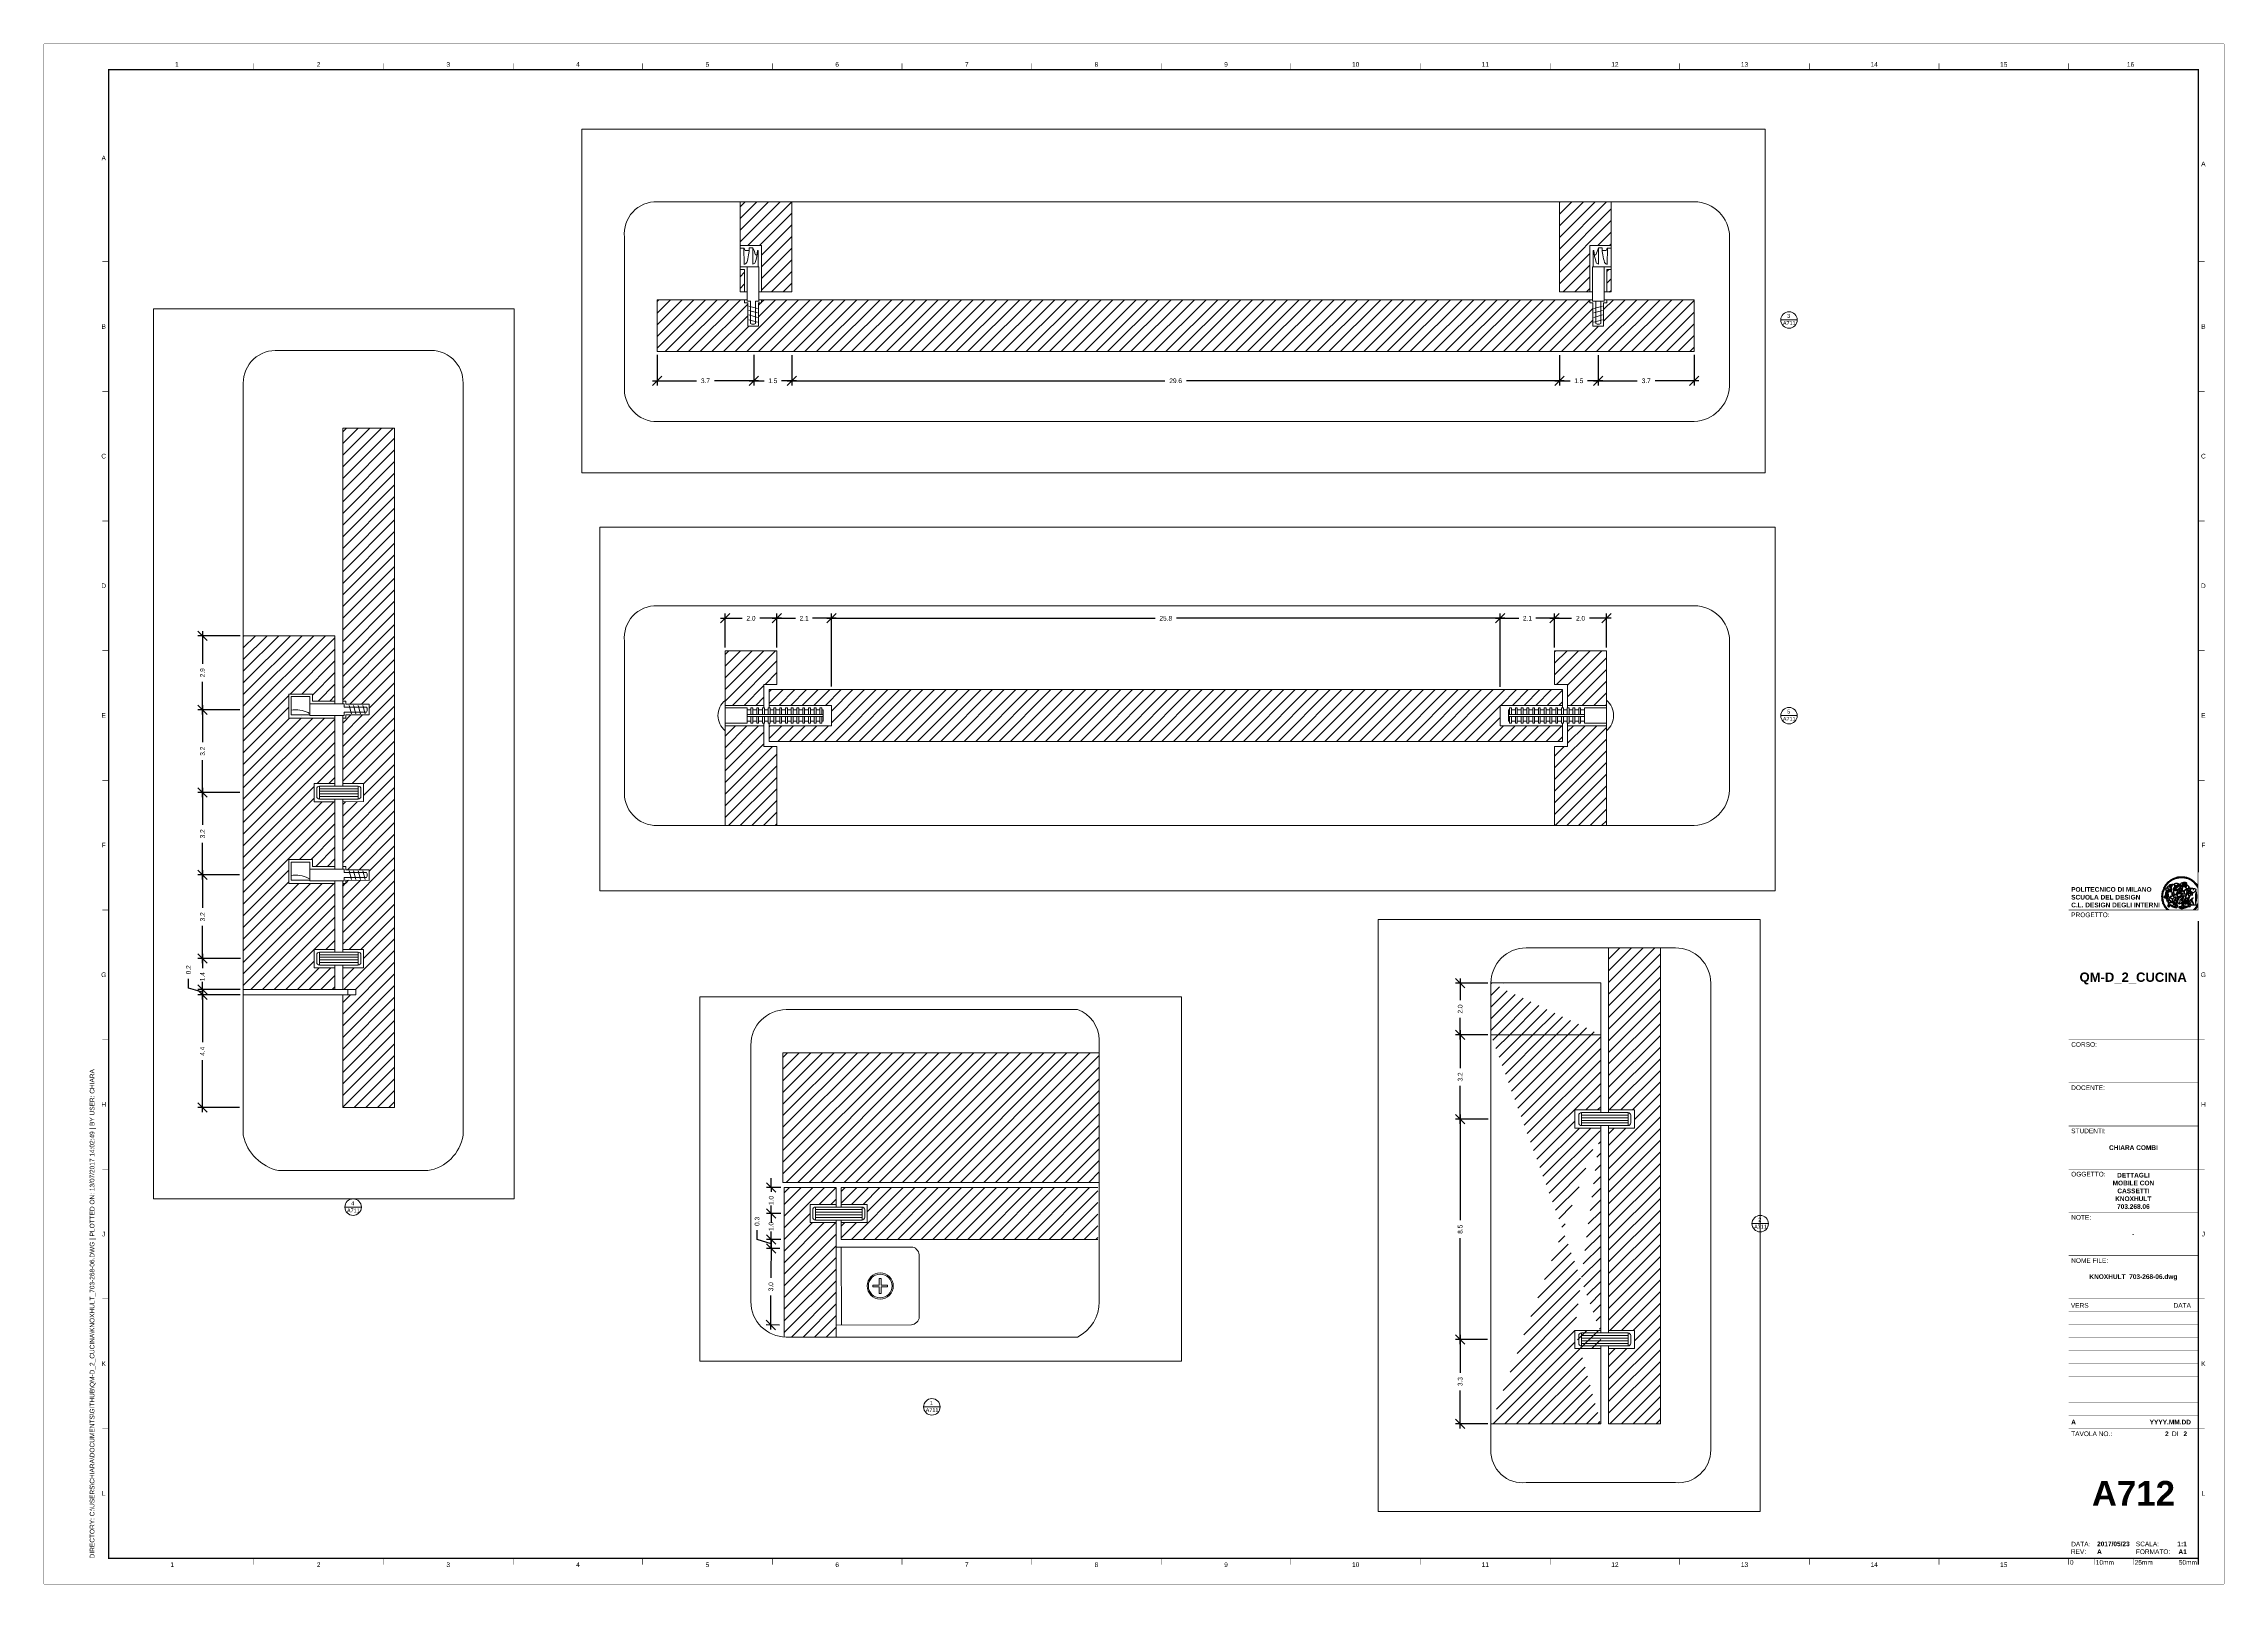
# Paper-space layout 'A712' of a CAD drawing. Header units: millimetres. Extents: x 0 to 841, y 0 to 594.
# The model-space entities are those that its viewports show. They can reach past a viewport. Long polylines and large blocks are cut down to what shows.
import ezdxf
from ezdxf.enums import TextEntityAlignment as Align

# ---------------------------------------------------------------- set-up
doc = ezdxf.new("R2010")
doc.units = ezdxf.units.MM
doc.set_wipeout_variables(frame=1)
for name, color, linetype in [('Campitura', 11, 'Continuous'), ('Campitura dettagli', 20, 'Continuous'), ('G-ANNO-LOGO', 3, 'Continuous'), ('G-ANNO-TEXT', 3, 'Continuous'), ('G-ANNO-TTLB', 3, 'Continuous')]:
    doc.layers.add(name, color=color, linetype=linetype)
doc.layers.add('G-ANNO-NPLT', color=210, linetype='Continuous', plot=False)
for name, color, linetype, lineweight in [('Giunzioni dettagli', 116, 'Continuous', 18), ('Linee e simboli', 1, 'Continuous', 18), ('Struttura', 7, 'Continuous', 18), ('Struttura in dettagli', 151, 'Continuous', 18)]:
    doc.layers.add(name, color=color, linetype=linetype, lineweight=lineweight)
doc.styles.add('ARIAL', font='arial.ttf')
doc.styles.add('ARIAL-BOLD', font='')
doc.styles.add('E-ARIAL', font='arial.ttf')
doc.styles.get("Standard").update_dxf_attribs({"font": 'arial.ttf'})
doc.styles.get('ARIAL-BOLD').set_extended_font_data('Arial', bold=True)
doc.dimstyles.new('TICK_36', dxfattribs={"dimtxt": 1.8, "dimasz": 3.6, "dimexe": 1.8, "dimexo": 1.2, "dimgap": 1.8, "dimtad": 0, "dimdec": 1, "dimzin": 0, "dimdsep": 46, "dimtxsty": 'ARIAL', "dimblk": 'OBLIQUE', "dimcen": 1.8, "dimdle": 1.8, "dimclrd": 256, "dimclrt": 256, "dimadec": 0, "dimazin": 0, "dimtfac": 1, "dimtdec": 1, "dimtmove": 1, "dimatfit": 3, "dimldrblk": 'OPEN90', "dimfxl": 1, "dimtfill": 1, "dimtolj": 1, "dimtzin": 0, "dimarcsym": 0})
pattern_1 = [(45, (0, 0), (-0.2245064030267289, 0.2245064030267289), [])]

# ---------------------------------------------------------------- blocks, each defined once
blk = doc.blocks.new('A1_GRID_LAYOUT')
at = {"layer": 'G-ANNO-NPLT', "const_width": 0.1800000000000001}
for points in [[(841.0000000000006, 594.0000000000005), (0, 594.0000000000005)], [(0, 0), (0, 594.0000000000005)], [(841.0000000000006, 0), (841.0000000000006, 594.0000000000005)], [(841.0000000000006, -1.135998702513537e-13), (0, -1.135998702513537e-13)]]:
    blk.add_lwpolyline(points, dxfattribs=at)
at = {"layer": 'G-ANNO-TTLB', "const_width": 0.5000000000000003, "flags": 128}
blk.add_lwpolyline([(24.99999999999989, 584.0000000000005), (25.00000000000034, 10.00000000000069), (831.0000000000006, 10.00000000000001), (831.0000000000001, 584.0000000000005)], close=True, dxfattribs=at)
at = {"layer": 'G-ANNO-TTLB', "const_width": 0.1800000000000001, "flags": 128}
for points in [[(81, 586.5000000000318), (81, 584.0000000000318)], [(131, 586.5000000000266), (131, 584.0000000000265)], [(181.0000000000001, 586.5000000000214), (181.0000000000001, 584.0000000000213)], [(231.0000000000001, 586.5000000000161), (231.0000000000001, 584.000000000016)], [(281.0000000000001, 586.5000000000109), (281.0000000000001, 584.0000000000108)], [(331.0000000000002, 586.5000000000056), (331.0000000000002, 584.0000000000057)], [(381.0000000000002, 586.5000000000003), (381.0000000000002, 584.0000000000005)], [(431.0000000000003, 586.5000000000003), (431.0000000000003, 584.0000000000005)], [(480.9999999999998, 586.5000000000003), (480.9999999999998, 584.0000000000005)], [(530.9999999999999, 586.5000000000003), (530.9999999999999, 584.0000000000005)], [(581, 586.4999999999994), (581, 583.9999999999995)], [(630.9999999999999, 586.5000000000003), (630.9999999999999, 584.0000000000005)], [(681, 586.5000000000003), (681, 584.0000000000005)], [(731.0000000000001, 586.4999999999994), (731.0000000000001, 583.9999999999995)], [(781, 586.5000000000003), (781, 584.0000000000005)], [(0, 578.500000000032), (0, 576.0000000000318)], [(25.00000000000034, 510.0000000000004), (22.50000000000045, 510.0000000000006)], [(833.4999999999987, 510.0000000000001), (830.9999999999987, 510.0000000000003)], [(25.00000000002774, 460.0000000000007), (22.50000000002763, 460.0000000000007)], [(833.500000000026, 460.0000000000004), (831.000000000026, 460.0000000000004)], [(25.0000000000241, 410.0000000000006), (22.50000000002399, 410.0000000000006)], [(833.5000000000224, 410.0000000000003), (831.0000000000224, 410.0000000000003)], [(25.00000000002046, 360.0000000000004), (22.50000000002035, 360.0000000000006)], [(833.5000000000186, 360.0000000000001), (831.0000000000188, 360.0000000000003)], [(25.00000000001683, 310.0000000000003), (22.50000000001671, 310.0000000000005)], [(833.5000000000151, 310), (831.0000000000151, 310.0000000000001)], [(25.00000000002046, 260.0000000000003), (22.50000000002035, 260.0000000000004)], [(833.5000000000186, 259.9999999999999), (831.0000000000188, 260.0000000000001)], [(25.00000000001683, 210.0000000000001), (22.50000000001671, 210.0000000000003)], [(833.5000000000151, 209.9999999999998), (831.0000000000151, 210)], [(25.00000000001125, 160.0000000000001), (22.50000000001125, 160.0000000000002)], [(833.5000000000097, 159.9999999999998), (831.0000000000097, 160)], [(25.00000000000762, 110.0000000000001), (22.50000000000762, 110.0000000000002)], [(833.500000000006, 109.9999999999997), (831.000000000006, 110)], [(833.500000000006, 109.9999999999997), (831.000000000006, 110)], [(25.00000000000398, 59.99999999999993), (22.50000000000409, 60.00000000000016)], [(833.5000000000024, 59.9999999999997), (831.0000000000024, 59.99999999999993)], [(833.5000000000024, 59.9999999999997), (831.0000000000024, 59.99999999999993)], [(81.00000000000045, 10.00000000002898), (81.00000000000045, 7.500000000028977)], [(131.0000000000005, 10.00000000002375), (131.0000000000005, 7.500000000023748)], [(181.0000000000006, 10.00000000001852), (181.0000000000006, 7.500000000018519)], [(231.0000000000006, 10.00000000001329), (231.0000000000006, 7.500000000013289)], [(281.0000000000006, 10.00000000000806), (281.0000000000006, 7.500000000008058)], [(331.0000000000006, 10.00000000000283), (331.0000000000006, 7.50000000000283)], [(381.0000000000007, 9.999999999997602), (381.0000000000007, 7.499999999997601)], [(431.0000000000007, 9.999999999997602), (431.0000000000007, 7.499999999997601)], [(481.0000000000003, 9.999999999997602), (481.0000000000003, 7.499999999997601)], [(531.0000000000003, 9.999999999997602), (531.0000000000003, 7.499999999997601)], [(581.0000000000005, 9.999999999996692), (581.0000000000005, 7.499999999996691)], [(631.0000000000003, 9.999999999997602), (631.0000000000003, 7.499999999997601)], [(681.0000000000005, 9.999999999997602), (681.0000000000005, 7.499999999997601)], [(731.0000000000006, 9.999999999996692), (731.0000000000006, 7.499999999996691)], [(781.0000000000005, 9.999999999996692), (781.0000000000005, 7.499999999996691)]]:
    blk.add_lwpolyline(points, dxfattribs=at)
at = {"layer": 'G-ANNO-TTLB', "const_width": 0.1800000000000001}
blk.add_lwpolyline([(716.5000000000387, 9.99999999999567), (776.500000000036, 9.99999999999999)], dxfattribs=at)
at = {"layer": 'G-ANNO-TEXT', "style": 'ARIAL'}
for s, p in [('1', (51.34917798786455, 586.070384598122)), ('2', (105.9999999999856, 586.070384598122)), ('3', (155.9999999999854, 586.070384598122)), ('4', (205.9999999999856, 586.070384598122)), ('5', (255.9999999999856, 586.070384598122)), ('6', (305.9999999999856, 586.070384598122)), ('7', (355.9999999999856, 586.070384598122)), ('8', (405.9999999999857, 586.0703845981219)), ('9', (456.0000000000126, 586.0703845981219)), ('10', (506.0000000000126, 586.0703845980958)), ('11', (556.0000000000127, 586.0703845981011)), ('12', (606.0000000000126, 586.0703845981063)), ('13', (656.0000000000127, 586.0703845981116)), ('14', (706.0000000000127, 586.0703845981168)), ('15', (756.0000000000127, 586.070384598122)), ('16', (804.8898100633078, 586.0703845981219)), ('A', (23.08571503905148, 549.9798124153058)), ('A', (832.9833321991379, 547.705505285739)), ('B', (23.08571503905148, 485.0000000000008)), ('B', (832.9833321991379, 485.0000000000003)), ('C', (23.08571503905148, 435.0000000000009)), ('C', (832.9833321991379, 435.0000000000005)), ('D', (23.08571503905148, 385.0000000000007)), ('D', (832.9833321991379, 385.0000000000002)), ('E', (23.08571503905148, 335.0000000000007)), ('E', (832.9833321991379, 335.0000000000002)), ('F', (23.08571503905148, 285.0000000000007)), ('F', (832.9833321991379, 285.0000000000002)), ('G', (23.08571503905148, 235.0000000000005)), ('G', (832.9833321991379, 235.0000000000001)), ('H', (23.0857150390533, 185.0000000000006)), ('H', (832.9833321991397, 185.0000000000001)), ('J', (23.0857150390533, 135.0000000000005)), ('J', (832.9833321991397, 135)), ('K', (23.0857150390533, 85.0000000000004)), ('K', (832.9833321991397, 84.99999999999994)), ('L', (23.0857150390533, 35.00000000000037)), ('L', (832.9833321991397, 34.99999999999991)), ('2', (105.9999999999933, 7.50835775126494)), ('3', (155.9999999999932, 7.50835775126494)), ('6', (305.9999999999934, 7.50835775126494)), ('8', (405.9999999999934, 7.508357751264828)), ('9', (456.0000000000203, 7.508357751264828)), ('10', (506.0000000000203, 7.508357751238791)), ('12', (606.0000000000203, 7.508357751249252)), ('13', (656.0000000000205, 7.508357751254481)), ('1', (49.49176274185947, 7.508357751270171)), ('4', (205.9999999999933, 7.50835775126494)), ('5', (255.9999999999933, 7.50835775126494)), ('7', (355.9999999999934, 7.50835775126494)), ('11', (556.0000000000205, 7.508357751244022)), ('14', (706.0000000000205, 7.50835775125971)), ('15', (756.0000000000205, 7.50835775126494))]:
    blk.add_text(s, height=1.800000000000001, dxfattribs=at).set_placement(p, align=Align.MIDDLE_CENTER)
at = {"layer": 'G-ANNO-TEXT', "insert": (17.70415780739017, 9.947039594952805), "char_height": 1.800000000000001, "attachment_point": 1, "rotation": 90, "style": 'ARIAL'}
blk.add_mtext_dynamic_manual_height_columns('DIRECTORY: C:\\\\USERS\\\\CHIARA\\\\DOCUMENTS\\\\GITHUB\\\\QM-D_2_CUCINA\\\\KNOXHULT_703-268-06.DWG | PLOTTED ON: 13/07/2017 14:02:49 | BY USER: CHIARA', width=412.2089964974507, gutter_width=9, heights=[0], dxfattribs=at)
blk = doc.blocks.new('logoPolimi')
for p, q in [((-2.370480052902168, 0.007923800826481475), (-2.160541052902168, 0.007355800826481129)), ((-2.367478052902168, 0.1187768008264811), (-2.157863052902168, 0.1075778008264807)), ((-2.359444052902168, 0.2280878008264811), (-2.150397052902168, 0.208935800826481)), ((-2.346216052902168, 0.3382098008264807), (-2.138468052902168, 0.3085088008264814)), ((-2.328038052902168, 0.4476028008264805), (-2.121994052902168, 0.4074328008264807)), ((-2.304991052902168, 0.5547218008264805), (-2.100570052902168, 0.5067618008264807)), ((-2.276588052902167, 0.6618418008264806), (-2.074845052902168, 0.6037378008264813)), ((-2.243235052902167, 0.7675828008264807), (-2.044657052902168, 0.6994968008264806)), ((-2.204931052902168, 0.8715378008264816), (-2.010005052902168, 0.7937128008264809)), ((-2.161840052902168, 0.9735448008264811), (-1.970972052902168, 0.8862258008264812)), ((-2.114528052902167, 1.072305800826482), (-1.926987052902168, 0.9779268008264808)), ((-2.062105052902168, 1.169768800826481), (-1.879352052902168, 1.06638180082648)), ((-2.005136052902168, 1.264716800826481), (-1.827658052902168, 1.152564800826481)), ((-1.943786052902168, 1.356822800826481), (-1.771988052902168, 1.236312800826481)), ((-1.878297052902168, 1.446008800826482), (-1.712504052902168, 1.31730280082648)), ((-1.843531052902168, 0.02997280082648146), (-1.817969052902168, 0.3549838008264814)), ((-1.808669052902168, 1.532028800826481), (-1.649206052902168, 1.395532800826481)), ((-1.735227052902168, 1.61464180082648), (-1.582418052902168, 1.470678800826481)), ((-1.726349052902168, 0.5895928008264804), (-1.726349052902168, 0.5895928008264804)), ((-1.725537052902168, 0.5892438008264813), (-1.725537052902168, 0.5893248008264811)), ((-1.658782052902168, 1.692952800826481), (-1.511330052902168, 1.543552800826481)), ((-1.652168052902168, 0.5672768008264812), (-1.651438052902167, 0.571252800826481)), ((-1.594989052902168, 1.121873800826481), (-1.589714052902168, 1.12089980082648)), ((-1.577955052902168, 1.768423800826481), (-1.437807052902168, 1.612206800826481)), ((-1.512149052902168, 0.5515578008264805), (-1.511987052902168, 0.5546408008264807)), ((-1.511938052902168, 0.5546978008264807), (-1.512101052902168, 0.5515328008264806)), ((-1.493801052902168, 1.840079800826481), (-1.361200052902168, 1.677371800826481)), ((-1.406320052902168, 1.907841800826481), (-1.281590052902168, 1.738965800826481)), ((-1.315755052902168, 1.971382800826481), (-1.199302052902168, 1.796744800826481)), ((-1.210307052902168, 0.7535188008264813), (-1.311015052902168, 0.7869538008264811)), ((-1.209730052902168, 0.7531538008264809), (-1.310439052902168, 0.7865068008264808)), ((-1.310391052902168, 0.7865558008264815), (-1.209763052902168, 0.7531218008264808)), ((-1.222349052902168, 2.030704800826481), (-1.114418052902168, 1.850710800826481)), ((-1.209763052902168, 0.7531218008264808), (-1.206273052902168, 0.7484958008264808)), ((-1.206241052902168, 0.7485278008264808), (-1.209730052902168, 0.7531538008264809)), ((-1.192291052902168, 0.7586888008264809), (-1.186367052902168, 0.7584448008264815)), ((-1.186359052902168, 0.758428800826481), (-1.192283052902168, 0.758752800826481)), ((-1.181571052902168, 0.9945798008264815), (-1.173699052902168, 0.9936058008264812)), ((-1.173634052902168, 0.9935898008264807), (-1.181506052902168, 0.9945628008264809)), ((-1.162387052902168, 0.5705468008264809), (-1.160601052902168, 0.5710338008264815)), ((-1.160561052902167, 0.5709848008264808), (-1.162346052902168, 0.5704978008264812)), ((-1.126347052902168, 2.085562800826481), (-1.027180052902168, 1.900618800826481)), ((-0.9937130529021676, 0.06007980082648068), (-1.101564052902168, 0.01390480082648082)), ((-1.101093052902168, 0.01397780082648037), (-0.9932430529021676, 0.06007180082648045)), ((-0.9932670529021677, 0.06010380082648048), (-1.101036052902168, 0.0140098008264804)), ((-1.027748052902168, 2.135957800826481), (-0.9376700529021675, 1.94638880082648)), ((-0.9920500529021674, 0.06099680082648096), (-0.9932670529021677, 0.06010380082648048)), ((-0.9932430529021676, 0.06007180082648045), (-0.9920250529021675, 0.0610458008264807)), ((-0.9727760529021676, 0.7920498008264811), (-0.9789440529021678, 0.7922118008264807)), ((-0.9732630529021675, 0.7924718008264806), (-0.8863500529021675, 0.8361308008264814)), ((-0.8859440529021678, 0.8356278008264804), (-0.9727760529021676, 0.7920498008264811)), ((-0.9635330529021677, 1.411843800826481), (-0.9634520529021675, 1.41346680082648)), ((-0.9634360529021675, 1.413482800826481), (-0.9635170529021677, 1.41185980082648)), ((-0.9281750529021675, 2.181159800826482), (-0.8449950529021675, 1.988505800826482)), ((-0.8863500529021675, 0.8361308008264814), (-0.8179390529021677, 0.8704578008264807)), ((-0.8859770529021676, 0.8355798008264808), (-0.8175660529021676, 0.8699878008264816)), ((-0.8822440529021678, 0.8280318008264809), (-0.8859770529021676, 0.8355798008264808)), ((-0.8175340529021675, 0.8699548008264815), (-0.8859440529021678, 0.8356278008264804)), ((-0.8506030529021678, 1.385899800826481), (-0.8484120529021677, 1.390119800826481)), ((-0.8484120529021677, 1.390119800826481), (-0.8484120529021677, 1.390200800826481)), ((-0.8423820529021675, 0.1448748008264804), (-0.8423820529021675, 0.1449558008264811)), ((-0.8252750529021675, 2.222221800826481), (-0.7516710529021677, 2.025673800826481)), ((-0.7730870529021678, 1.078010800826481), (-0.7841230529021679, 1.082961800826481)), ((-0.7840990529021676, 1.08297780082648), (-0.7730630529021676, 1.07802780082648)), ((-0.7733870529021678, 1.078692800826481), (-0.6075950529021674, 1.121702800826481)), ((-0.6072940529021675, 1.121021800826481), (-0.7730870529021678, 1.078010800826481)), ((-0.7730630529021676, 1.07802780082648), (-0.6073510529021675, 1.121037800826481)), ((-0.7521660529021674, 1.296876800826481), (-0.7571970529021677, 1.294360800826481)), ((-0.7571810529021676, 1.294360800826481), (-0.7521500529021674, 1.296876800826481)), ((-0.7205900529021676, 2.258334800826481), (-0.6567240529021676, 2.058377800826481)), ((-0.6460610529021675, 0.9938088008264812), (-0.7031100529021677, 0.9559918008264807)), ((-0.685273052902168, 0.1826918008264808), (-0.6846240529021679, 0.1829348008264811)), ((-0.6601000529021674, 0.9307538008264808), (-0.6601000529021674, 0.9307538008264808)), ((-0.6597750529021673, 0.9301698008264809), (-0.6598560529021675, 0.9301698008264809)), ((-0.6598080529021675, 0.930201800826481), (-0.6598080529021675, 0.930201800826481)), ((-0.6598080529021675, 0.930201800826481), (-0.6432530529021676, 0.9257388008264806)), ((-0.6320540529021677, 0.6623208008264809), (-0.6335150529021676, 0.6588318008264809)), ((-0.6256100529021675, 1.011401800826481), (-0.6255290529021678, 1.011401800826481)), ((-0.6255290529021678, 1.011401800826481), (-0.6209040529021674, 1.008804800826481)), ((-0.6143630529021675, 2.289496800826481), (-0.5603160529021673, 2.086699800826481)), ((-0.6079190529021679, 0.8583668008264809), (-0.5709950529021675, 0.8486288008264813)), ((-0.6076840529021674, 0.8579368008264812), (-0.5707600529021679, 0.8481168008264808)), ((-0.5707840529021677, 0.8481578008264812), (-0.6076270529021675, 0.8578958008264808)), ((-0.6075950529021674, 1.121702800826481), (-0.5981810529021678, 1.116590800826481)), ((-0.6073510529021675, 1.121037800826481), (-0.5980190529021678, 1.11592480082648)), ((-0.5979620529021679, 1.115989800826481), (-0.6072940529021675, 1.121021800826481)), ((-0.5980190529021678, 1.11592480082648), (-0.5992360529021674, 1.113733800826481)), ((-0.5981810529021678, 1.116590800826481), (-0.5329350529021677, 1.081127800826481)), ((-0.5327160529021673, 1.080526800826481), (-0.5979620529021679, 1.115989800826481)), ((-0.5733490529021679, 0.7959608008264807), (-0.5856030529021679, 0.8022908008264809)), ((-0.5709950529021675, 0.8486288008264813), (-0.5347210529021678, 0.8389718008264806)), ((-0.5692430529021677, 0.8540008008264808), (-0.5707840529021677, 0.8481578008264812)), ((-0.5707600529021679, 0.8481168008264808), (-0.5345670529021675, 0.8385418008264809)), ((-0.5692430529021677, 0.8540008008264808), (-0.5692430529021677, 0.8540008008264808)), ((-0.5571020529021675, 0.286094800826481), (-0.4879610529021674, 0.4775308008264814)), ((-0.5571020529021675, 0.1385618008264808), (-0.5571020529021675, 0.286094800826481)), ((-0.5011890529021676, 0.1135668008264803), (-0.5571020529021675, 0.1385618008264808)), ((-0.5347210529021678, 0.8389718008264806), (-0.5124040529021676, 0.8417308008264817)), ((-0.5347210529021678, 0.8389718008264806), (-0.5337470529021675, 0.8387278008264802)), ((-0.5345670529021675, 0.8385418008264809), (-0.5122500529021674, 0.8413008008264811)), ((-0.5064960529021678, 0.1122518008264812), (-0.5081190529021677, 0.1099798008264807)), ((-0.5066750529021675, 2.315708800826481), (-0.4627720529021677, 2.110395800826481)), ((-0.5064960529021678, 0.112332800826481), (-0.5064960529021678, 0.1122518008264812)), ((-0.3374250529021676, 0.3302408008264814), (-0.5011890529021676, 0.1135668008264803)), ((-0.4879610529021674, 0.4775308008264814), (-0.4137890529021679, 0.5507298008264812)), ((-0.4178630529021676, 0.7991258008264808), (-0.4716660529021675, 0.7902808008264817)), ((-0.4716660529021675, 0.7902808008264817), (-0.4549490529021676, 0.7629328008264809)), ((-0.4177900529021676, 0.7986958008264811), (-0.4714310529021675, 0.7898508008264811)), ((-0.4714310529021675, 0.7898508008264811), (-0.4547950529021674, 0.7625028008264803)), ((-0.4468340529021675, 1.138176800826481), (-0.4247610529021677, 1.114074800826481)), ((-0.4168890529021678, 1.26201380082648), (-0.3602450529021675, 1.224197800826481)), ((-0.4137890529021679, 0.5507298008264812), (-0.3374250529021676, 0.487999800826481)), ((-0.3926250529021673, 1.239372800826481), (-0.401389052902168, 1.226388800826481)), ((-0.3991490529021675, 2.336564800826482), (-0.3629560529021676, 2.129790800826481)), ((-0.3504260529021677, 1.334563800826481), (-0.3969260529021676, 1.369458800826481)), ((-0.3874710529021677, 1.367072800826481), (-0.3968040529021675, 1.36869580082648)), ((-0.3967880529021675, 1.36869580082648), (-0.3846150529021677, 1.37648580082648)), ((-0.3789100529021678, 1.137040800826481), (-0.3789100529021678, 1.137121800826481)), ((-0.3374250529021676, 0.487999800826481), (-0.09072505290216748, 0.4803718008264806)), ((-0.1590540529021678, 0.322612800826481), (-0.3374250529021676, 0.3302408008264814)), ((-0.1399920529021679, 0.3150418008264806), (-0.3130070529021673, 0.3396308008264812)), ((-0.2894320529021677, 2.352470800826481), (-0.2637070529021677, 2.144154800826481)), ((-0.2840680529021675, 1.304261800826481), (-0.2856910529021675, 1.300690800826481)), ((-0.2840680529021675, 1.304261800826481), (-0.2840680529021675, 1.304261800826481)), ((-0.1791480529021676, 2.36334480082648), (-0.1638100529021678, 2.153973800826481)), ((-0.1609860529021674, 1.248185800826481), (-0.1609860529021674, 1.248266800826481)), ((-0.1606610529021677, 1.244533800826481), (-0.1609860529021674, 1.248185800826481)), ((-0.0559920529021678, 0.2655638008264809), (-0.1590540529021678, 0.322612800826481)), ((-0.1567010529021675, 0.4897118008264814), (-0.1421750529021675, 0.6367578008264809)), ((-0.09504205290216783, 0.8775998008264807), (-0.0907410529021675, 0.8712698008264814)), ((-0.05062005290216742, 1.211829800826481), (-0.08413505290216783, 1.232279800826481)), ((-0.08409505290216757, 1.232255800826481), (-0.05066005290216768, 1.211805800826482)), ((-0.08408705290216778, 1.232961800826481), (-0.04554005290216745, 1.210076800826482)), ((-0.07886105290216738, 1.366130800826482), (-0.08024005290216785, 1.377005800826481)), ((-0.06837605290216775, 2.369024800826481), (-0.06366905290216751, 2.159167800826482)), ((-0.03432505290216747, 0.2621548008264813), (-0.0559920529021678, 0.2655638008264809)), ((-0.05066005290216768, 1.211805800826482), (-0.04408705290216774, 1.210993800826481)), ((-0.04404705290216748, 1.211018800826481), (-0.05062005290216742, 1.211829800826481)), ((-0.04408705290216774, 1.210993800826481), (-0.04400605290216753, 1.210993800826481)), ((-0.04396505290216757, 1.211018800826481), (-0.04404705290216748, 1.211018800826481)), ((-0.03831705290216769, 0.4760618008264812), (-0.03369205290216781, 0.2649868008264811)), ((0.02606794709783244, 1.147801800826481), (0.02509394709783219, 1.148044800826481)), ((0.0332659470978327, 0.6579708008264804), (0.02880294709783238, 0.6665738008264812)), ((0.0411789470978321, 2.36951180082648), (0.03793294709783224, 2.159654800826481)), ((0.06565394709783234, 0.5775098008264807), (0.0683319470978323, 0.5722348008264806)), ((0.1033239470978322, 1.181186800826481), (0.1029999470978327, 1.181430800826481)), ((0.1035679470978326, 0.8383218008264812), (0.1044609470978322, 0.8386468008264805)), ((0.1323439470978323, 1.320361800826481), (0.1656159470978324, 1.191736800826481)), ((0.1520319470978326, 2.364967800826482), (0.1381549470978323, 2.155515800826481)), ((0.143153947097832, 0.705485800826481), (0.3392969470978322, 0.6460828008264805)), ((0.3147729470978327, 0.5610278008264808), (0.1685379470978323, 0.6311428008264812)), ((0.2624789470978324, 2.355310800826481), (0.2381329470978324, 2.146832800826481)), ((0.2661139470978324, 1.605284800826481), (0.2661139470978324, 1.605203800826481)), ((0.2661139470978324, 1.605186800826481), (0.2661139470978324, 1.605268800826481)), ((0.2663249470978326, 1.606176800826481), (0.2663249470978326, 1.606258800826481)), ((0.2885929470978326, 1.294879800826481), (0.2886739470978323, 1.294879800826481)), ((0.2887149470978323, 1.294896800826481), (0.2886339470978325, 1.294896800826481)), ((0.2886739470978323, 1.294879800826481), (0.2937869470978325, 1.293987800826481)), ((0.2937459470978325, 1.294003800826481), (0.2887149470978323, 1.294896800826481)), ((0.3264749470978323, 0.03103580082648083), (0.3499269470978321, 0.03387580082648078)), ((0.3267829470978323, 0.0310278008264806), (0.3501549470978325, 0.03378680082648078)), ((0.3312629470978323, 0.4923818008264806), (0.3406759470978322, 0.491894800826481)), ((0.3709779470978325, 2.340784800826482), (0.3389229470978323, 2.133361800826481)), ((0.3392969470978322, 0.6460828008264805), (0.3430299470978326, 0.6438918008264807)), ((0.3499269470978321, 0.03387580082648078), (0.3506579470978322, 0.0273028008264804)), ((0.349935947097832, 0.03390880082648096), (0.5678269470978323, 0.06003880082648028)), ((0.3506659470978324, 0.02725380082648066), (0.349935947097832, 0.03390880082648096)), ((0.3501549470978325, 0.03378680082648078), (0.568208947097832, 0.0599988008264809)), ((0.3782489470978323, 0.339654800826481), (0.372162947097832, 0.3365708008264807)), ((0.3759609470978322, 1.357853800826481), (0.3745809470978321, 1.347547800826481)), ((0.3783299470978325, 0.339654800826481), (0.3782489470978323, 0.339654800826481)), ((0.4328479470978324, 0.6717998008264807), (0.3931649470978322, 0.6378778008264803)), ((0.4800459470978322, 2.320983800826481), (0.4376029470978322, 2.115426800826481)), ((0.4854339470978326, 1.046394800826481), (0.5090489470978321, 1.128925800826481)), ((0.5086759470978324, 1.128276800826481), (0.4945559470978322, 1.045826800826481)), ((0.4945559470978322, 1.045809800826481), (0.5086759470978324, 1.128259800826481)), ((0.5066959470978323, 1.310055800826481), (0.5031249470978323, 1.294230800826481)), ((0.5190629470978321, 1.230283800826482), (0.5086759470978324, 1.128276800826481)), ((0.5086759470978324, 1.128259800826481), (0.5190629470978321, 1.230267800826481)), ((0.5090489470978321, 1.128925800826481), (0.5194369470978324, 1.231013800826481)), ((0.5190229470978323, 1.230299800826481), (0.5148029470978326, 1.230705800826481)), ((0.5148429470978324, 1.230689800826481), (0.5190629470978321, 1.230283800826482)), ((0.5195099470978324, 1.235006800826481), (0.5190229470978323, 1.230299800826481)), ((0.5190629470978321, 1.230267800826481), (0.5194689470978324, 1.234973800826482)), ((0.5194369470978324, 1.231013800826481), (0.5198419470978322, 1.23572080082648)), ((0.5194689470978324, 1.234973800826482), (0.5992409470978322, 1.364897800826481)), ((0.5992819470978326, 1.364929800826481), (0.5195099470978324, 1.235006800826481)), ((0.5198419470978322, 1.23572080082648), (0.5996949470978321, 1.365725800826481)), ((0.5316419470978322, 1.05140980082648), (0.5266919470978322, 1.037370800826481)), ((0.5292069470978324, 1.041525800826481), (0.5341569470978325, 1.057187800826481)), ((0.5475149470978322, 1.06619580082648), (0.5349369470978322, 1.057187800826481)), ((0.5880579470978327, 2.296150800826481), (0.5354719470978324, 2.09294780082648)), ((0.5390749470978324, 0.2983408008264812), (0.6317499470978327, 0.3176548008264808)), ((0.6131909470978321, 0.06490880082648154), (0.5432379470978321, -0.0845721991735191)), ((0.5432459470978324, -0.08458919917351881), (0.6131989470978323, 0.06489180082648094)), ((0.5436199470978322, -0.08469419917351839), (0.6136529470978322, 0.06486780082648114)), ((0.5628529470978325, 0.1902468008264808), (0.5878469470978325, 0.2137808008264814)), ((0.5658069470978324, 1.069928800826481), (0.5658879470978322, 1.069928800826481)), ((0.5658389470978324, 1.069944800826481), (0.5658389470978324, 1.070025800826481)), ((0.5659199470978322, 1.069944800826481), (0.5658389470978324, 1.069944800826481)), ((0.5658879470978322, 1.069993800826481), (0.5658879470978322, 1.069911800826481)), ((0.5658879470978322, 1.069928800826481), (0.5666989470978323, 1.068873800826482)), ((0.5667319470978325, 1.068889800826481), (0.5659199470978322, 1.069944800826481)), ((0.5662609470978324, 1.070658800826481), (0.5662609470978324, 1.070577800826481)), ((0.5794079470978328, 0.3035338008264814), (0.5900379470978323, 0.2917668008264807)), ((0.5932109470978326, 0.7887308008264808), (0.5932109470978326, 0.7888118008264806)), ((0.594022947097832, 0.7784248008264809), (0.5932109470978326, 0.7887308008264808)), ((0.5932359470978326, 0.7888198008264808), (0.5932359470978326, 0.7887388008264811)), ((0.5932359470978326, 0.7887388008264811), (0.5940469470978327, 0.7784328008264811)), ((0.6010179470978327, 0.07058880082648056), (0.6131909470978321, 0.06490880082648154)), ((0.6131989470978323, 0.06489180082648094), (0.6010259470978325, 0.07057280082648099)), ((0.6136529470978322, 0.06486780082648114), (0.6143029470978325, 0.06632880082648107)), ((0.6239599470978323, 0.2084248008264806), (0.6463569470978325, 0.2219768008264813)), ((0.6934739470978322, 2.266692800826482), (0.6334219470978328, 2.065518800826481)), ((0.6378199470978321, 1.369474800826481), (0.6460979470978323, 1.366390800826481)), ((0.6802869470978319, 0.7597598008264805), (0.6793129470978321, 0.7571628008264808)), ((0.683394947097832, 0.8643718008264809), (0.6852609470978326, 0.8603138008264803)), ((0.6852129470978321, 0.860330800826481), (0.683426947097832, 0.8643878008264814)), ((0.7986459470978322, 2.231878800826482), (0.7287749470978326, 2.033950800826481)), ((0.7648709470978323, 0.2626578008264806), (0.7643839470978322, 0.2629828008264807)), ((0.8161589470978323, 0.3464068008264807), (0.8237869470978318, 0.3549278008264807)), ((0.9019519470978321, 2.192114800826482), (0.8225049470978321, 1.99783880082648)), ((0.8237869470978318, 0.3549278008264807), (0.8363649470978327, 0.3647468008264809)), ((0.8363649470978327, 0.3647468008264809), (0.8446429470978325, 0.3730238008264815)), ((0.8503639470978324, 0.3396628008264813), (1.053323947097832, 0.3498878008264814)), ((1.003390947097832, 2.147643800826481), (0.9145309470978322, 1.957505800826481)), ((0.9280179470978327, 1.046978800826481), (0.9255019470978323, 1.043407800826481)), ((0.9280179470978327, 1.047059800826481), (0.9280179470978327, 1.046978800826481)), ((0.9280179470978327, 1.046978800826481), (0.9280179470978327, 1.046978800826481)), ((0.9286019470978322, 1.047692800826481), (0.9286019470978322, 1.047611800826481)), ((0.9657779470978323, 0.6628648008264806), (0.9643169470978323, 0.6624588008264816)), ((1.009168947097832, 0.9676128008264815), (0.9849859470978326, 0.9609588008264813)), ((1.102476947097832, 2.098465800826481), (1.004527947097833, 1.91279180082648)), ((1.199209947097832, 2.044662800826481), (1.092414947097833, 1.863938800826481)), ((1.174742947097832, 0.9624758008264811), (1.174498947097832, 0.9498978008264807)), ((1.174498947097832, 0.9498978008264807), (1.174742947097832, 0.9492478008264813)), ((1.293263947097832, 1.986395800826481), (1.177947947097832, 1.811027800826481)), ((1.340364947097833, 0.3689418008264802), (1.256615947097832, 0.04035980082648027)), ((1.384478947097832, 1.923828800826481), (1.260965947097832, 1.754140800826481)), ((1.266776947097832, 0.3740548008264808), (1.267506947097833, 0.3776258008264808)), ((1.281058947097832, 0.9464968008264805), (1.284061947097832, 0.9538008008264809)), ((1.472608947097832, 1.857121800826481), (1.341224947097832, 1.693520800826481)), ((1.373141947097832, 0.7252378008264815), (1.462488947097832, 0.8145858008264808)), ((1.411469947097832, 0.4048928008264809), (1.410170947097833, 0.4066778008264809)), ((1.556681947097833, 1.787169800826481), (1.419454947097832, 1.628355800826482)), ((1.491955947097833, 0.9010528008264806), (1.567993947097832, 0.9248298008264815)), ((1.638238947097832, 1.712590800826481), (1.493707947097832, 1.560431800826481)), ((1.716306947097832, 1.634360800826481), (1.564796947097833, 1.489099800826481)), ((1.667810947097833, 0.6048498008264804), (1.570671947097833, 0.5255648008264808)), ((1.790722947097832, 1.55256080082648), (1.632476947097832, 1.414602800826481)), ((1.861161947097832, 1.467351800826481), (1.696586947097832, 1.337021800826481)), ((1.927624947097832, 1.379058800826481), (1.757125947097833, 1.256600800826481)), ((1.989867947097833, 1.287681800826481), (1.813769947097832, 1.173501800826481)), ((2.047891947097833, 1.193546800826481), (1.866517947097833, 1.087805800826481)), ((2.101451947097833, 1.096732800826481), (1.915289947097833, 0.9997568008264803)), ((2.150385947097833, 0.9975658008264814), (1.959841947097833, 0.9095978008264813)), ((2.194694947097832, 0.8962078008264811), (2.000092947097832, 0.817490800826481)), ((2.234214947097832, 0.7928208008264805), (2.036043947097832, 0.7235988008264815)), ((2.268460947097833, 0.6889468008264812), (2.067935947097833, 0.6269468008264809)), ((2.298162947097832, 0.582232800826481), (2.094796947097832, 0.5301338008264809)), ((2.322751947097832, 0.4743008008264811), (2.117113947097832, 0.4321838008264809)), ((2.342308947097832, 0.3652338008264815), (2.134885947097832, 0.3333408008264813)), ((2.356753947097833, 0.2553548008264812), (2.147950947097832, 0.2338498008264809)), ((2.365923947097832, 0.1462868008264806), (2.156471947097832, 0.1324908008264813)), ((2.369981947097833, 0.03551480082648073), (2.160123947097832, 0.03218780082648109)), ((-2.368370052902168, -0.1029291991735191), (-2.158756052902167, -0.09294719917351912)), ((-2.361229052902168, -0.212240199173519), (-2.152102052902168, -0.1943871991735184)), ((-2.348813052902168, -0.3224441991735185), (-2.140903052902168, -0.2940411991735186)), ((-2.331284052902168, -0.4319171991735189), (-2.124997052902168, -0.3931261991735191)), ((-2.308967052902168, -0.5391181991735197), (-2.104303052902168, -0.4926991991735195)), ((-2.281295052902168, -0.6464001991735193), (-2.079146052902168, -0.5898381991735189)), ((-2.248591052902168, -0.7522221991735192), (-2.049445052902167, -0.685759199173519)), ((-2.210936052902168, -0.8563391991735192), (-2.015280052902168, -0.7803001991735194)), ((-2.168494052902168, -0.9585901991735195), (-1.976814052902168, -0.8730561991735191)), ((-2.121264052902168, -1.058731199173519), (-1.933966052902168, -0.9640271991735188)), ((-2.069489052902168, -1.156518199173519), (-1.886980052902168, -1.052888199173519)), ((-2.039269052902168, -0.1492101991735195), (-1.965421052902168, -0.2002541991735196)), ((-2.013820052902168, -1.250654199173519), (-1.835205052902168, -1.140531199173519)), ((-1.953199052902168, -1.343248199173519), (-1.780022052902168, -1.224685199173519)), ((-1.888359052902168, -1.432839199173519), (-1.721025052902168, -1.306080199173519)), ((-1.819462052902168, -1.519346199173519), (-1.658376052902168, -1.384797199173519)), ((-1.746588052902168, -1.602527199173519), (-1.592075052902168, -1.460430199173519)), ((-1.669900052902168, -1.682298199173519), (-1.522366052902168, -1.532980199173519)), ((-1.580998052902168, -0.1169921991735192), (-1.595362052902167, -0.1838611991735197)), ((-1.595362052902167, -0.1838611991735197), (-1.577428052902168, -0.2798631991735192)), ((-1.589722052902168, -1.758337199173519), (-1.449411052902168, -1.602202199173519)), ((-1.572258052902168, -0.5374951991735193), (-1.586054052902168, -0.5359531991735187)), ((-1.586054052902168, -0.5359531991735187), (-1.586054052902168, -0.5359531991735187)), ((-1.556215052902168, -0.3157081991735193), (-1.555322052902168, -0.3092971991735194)), ((-1.555322052902168, -0.3092971991735194), (-1.555322052902168, -0.3092161991735187)), ((-1.533460052902168, -0.649330199173519), (-1.531025052902168, -0.6470571991735192)), ((-1.531025052902168, -0.6470571991735192), (-1.531025052902168, -0.6469761991735186)), ((-1.505974052902168, -1.830724199173519), (-1.373372052902168, -1.668016199173519)), ((-1.484055052902168, -0.8554221991735194), (-1.480484052902168, -0.8510401991735193)), ((-1.417689052902168, -0.3738941991735185), (-1.423289052902168, -0.3730821991735196)), ((-1.419953052902168, -1.898242199173519), (-1.293276052902168, -1.730908199173519)), ((-1.378469052902168, -0.4625921991735193), (-1.378225052902168, -0.4602391991735191)), ((-1.329875052902168, -1.962514199173519), (-1.211394052902168, -1.789256199173519)), ((-1.314464052902168, -0.2334201991735192), (-1.312841052902168, -0.2359361991735192)), ((-1.312817052902168, -0.2359691991735184), (-1.314440052902168, -0.2334531991735194)), ((-1.236876052902168, -2.022485199173519), (-1.126915052902168, -1.843709199173519)), ((-1.231909052902168, -0.1904101991735194), (-1.230124052902168, -0.1887061991735193)), ((-1.230124052902168, -0.1887381991735193), (-1.231909052902168, -0.1903611991735197)), ((-1.230124052902168, -0.1886571991735195), (-1.230124052902168, -0.1887381991735193)), ((-1.230124052902168, -0.1887061991735193), (-1.230124052902168, -0.1887061991735193)), ((-1.141117052902168, -2.078074199173519), (-1.040002052902168, -1.894185199173519)), ((-1.042924052902168, -2.129199199173519), (-0.9508980529021678, -1.940522199173519)), ((-1.019195052902168, -0.7018511991735186), (-1.019195052902168, -0.7017701991735188)), ((-1.018781052902168, -0.7013401991735195), (-1.018781052902168, -0.7012591991735189)), ((-1.018724052902168, -0.7012591991735189), (-1.018724052902168, -0.7013401991735195)), ((-1.007363052902168, -0.3904811991735189), (-1.015640052902168, -0.3882091991735193)), ((-1.015640052902168, -0.3882571991735189), (-1.007363052902168, -0.3904481991735187)), ((-0.9423770529021676, -2.175537199173519), (-0.8596840529021674, -1.982640199173519)), ((-0.8408560529021676, -2.216762199173519), (-0.7654670529021677, -2.020862199173519)), ((-0.8331150529021676, -0.940842199173519), (-0.8331150529021676, -0.9409231991735187)), ((-0.8331150529021676, -0.9409231991735187), (-0.7806100529021678, -1.050234199173519)), ((-0.8327170529021677, -0.9402581991735195), (-0.7802930529021674, -1.049487199173519)), ((-0.7803580529021676, -1.049479199173519), (-0.8327010529021677, -0.9402501991735193)), ((-0.8267040529021676, -0.5773651991735194), (-0.7935130529021677, -0.5098471991735192)), ((-0.7931800529021678, -0.5094981991735192), (-0.8263710529021677, -0.5769341991735191)), ((-0.8263060529021675, -0.5769431991735194), (-0.7931960529021678, -0.5095061991735186)), ((-0.8192620529021677, -1.228232199173519), (-0.8188560529021676, -1.227177199173519)), ((-0.8188400529021675, -1.227128199173519), (-0.8192460529021677, -1.228264199173519)), ((-0.7697350529021678, -1.232581199173519), (-0.8191570529021674, -1.228037199173519)), ((-0.8188560529021676, -1.227177199173519), (-0.7694350529021676, -1.231721199173519)), ((-0.7694190529021678, -1.231673199173519), (-0.8188400529021675, -1.227128199173519)), ((-0.7997610529021675, -0.8911771991735189), (-0.7997610529021675, -0.8913401991735195)), ((-0.7892120529021678, -0.9229891991735193), (-0.7997610529021675, -0.8913401991735195)), ((-0.7997610529021675, -0.8913401991735195), (-0.7477430529021676, -0.9605621991735189)), ((-0.7474110529021676, -0.9598881991735189), (-0.7994290529021675, -0.890666199173519)), ((-0.7994290529021675, -0.890666199173519), (-0.7888790529021676, -0.9223151991735192)), ((-0.7888140529021679, -0.922323199173519), (-0.7993640529021677, -0.8906741991735192)), ((-0.7993640529021677, -0.8906741991735192), (-0.7474270529021676, -0.9598961991735191)), ((-0.7780130529021676, -0.9509861991735193), (-0.7892120529021678, -0.9229891991735193)), ((-0.7888790529021676, -0.9223151991735192), (-0.7776800529021677, -0.9502311991735191)), ((-0.7776960529021677, -0.9502391991735193), (-0.7888140529021679, -0.922323199173519)), ((-0.7669110529021677, -0.4853471991735194), (-0.7798140529021678, -0.4830751991735189)), ((-0.7798060529021675, -0.483050199173519), (-0.7669030529021676, -0.4854041991735194)), ((-0.7645420529021676, -0.997242199173519), (-0.7780130529021676, -0.9509861991735193)), ((-0.7642250529021675, -0.9964961991735191), (-0.7776960529021677, -0.9502391991735193)), ((-0.7776800529021677, -0.9502311991735191), (-0.7642090529021675, -0.9964871991735187)), ((-0.7537480529021678, -0.8745411991735188), (-0.7059500529021676, -0.892881199173519)), ((-0.7534320529021674, -0.8738761991735187), (-0.7057150529021676, -0.8922161991735189)), ((-0.7056990529021676, -0.8922081991735196), (-0.7534160529021674, -0.8738681991735193)), ((-0.7477430529021676, -0.9605621991735189), (-0.7204760529021677, -1.006575199173519)), ((-0.7474270529021676, -0.9598961991735191), (-0.7201600529021679, -1.005828199173519)), ((-0.7202250529021677, -1.005820199173519), (-0.7474110529021676, -0.9598881991735189)), ((-0.7363330529021677, -2.253523199173519), (-0.6707630529021675, -2.054134199173519)), ((-0.7059500529021676, -0.892881199173519), (-0.6407860529021674, -0.934431199173519)), ((-0.7057150529021676, -0.8922161991735189), (-0.6405500529021677, -0.933684199173519)), ((-0.6405340529021677, -0.9337571991735194), (-0.7056990529021676, -0.8922081991735196)), ((-0.6612360529021677, -0.5257521991735192), (-0.6612360529021677, -0.5256711991735195)), ((-0.6610010529021677, -0.5253301991735189), (-0.6605950529021674, -0.5306861991735197)), ((-0.6609270529021676, -0.5252731991735189), (-0.6609270529021676, -0.5253551991735188)), ((-0.6301870529021678, -2.285416199173519), (-0.5745990529021676, -2.083024199173519)), ((-0.5226620529021679, -2.312277199173519), (-0.4772980529021678, -2.107289199173519)), ((-0.3927710529021677, -0.8053111991735191), (-0.5131180529021675, -0.6871541991735195)), ((-0.506748052902168, -1.041827199173519), (-0.4991200529021675, -1.044099199173519)), ((-0.4821350529021675, -0.4200121991735184), (-0.4821350529021675, -0.4200121991735184)), ((-0.4819070529021676, -0.4196141991735196), (-0.481989052902168, -0.4196141991735196)), ((-0.4784990529021678, -0.4218871991735185), (-0.4819070529021676, -0.4196141991735196)), ((-0.4152170529021677, -2.333782199173519), (-0.3776440529021676, -2.127333199173519)), ((-0.406323052902168, -0.5134901991735195), (-0.4094880529021676, -0.5123541991735197)), ((-0.3833650529021675, -0.04616319917351941), (-0.3923730529021676, -0.1184691991735187)), ((-0.3923730529021676, -0.1184691991735187), (-0.3676220529021674, -0.09948019917351836)), ((-0.352414052902168, -0.1444461991735189), (-0.3743250529021673, -0.08277119917351872)), ((-0.3692690529021676, -0.09022119917351912), (-0.3673220529021677, -0.0901391991735192)), ((-0.3210900529021679, -0.1351141991735192), (-0.352414052902168, -0.1444461991735189)), ((-0.3290260529021678, -0.123777199173519), (-0.3506120529021679, -0.1419551991735188)), ((-0.3478450529021675, -0.1771341991735191), (-0.3374580529021678, -0.2221731991735192)), ((-0.3424570529021675, -0.08444319917351883), (-0.2873550529021678, -0.1580471991735193)), ((-0.3374580529021678, -0.2221731991735192), (-0.3374580529021678, -0.222254199173519)), ((-0.2719120529021679, -0.170658199173519), (-0.3210900529021679, -0.1351141991735192)), ((-0.3055810529021676, -2.350499199173519), (-0.2784770529021676, -2.142346199173519)), ((-0.2599260529021676, -1.378532199173519), (-0.256923052902168, -1.287237199173519)), ((0.08026094709783216, -1.490116199173519), (-0.2599260529021676, -1.378532199173519)), ((-0.256939052902168, -1.288170199173519), (-0.2570200529021678, -1.377518199173519)), ((-0.2570200529021678, -1.377518199173519), (0.08811694709783247, -1.493970199173519)), ((-0.2568580529021678, -1.288170199173519), (-0.256939052902168, -1.288170199173519)), ((-0.256923052902168, -1.287237199173519), (-0.2567610529021676, -1.287237199173519)), ((0.1023179470978324, -1.204178199173519), (-0.2568580529021678, -1.288170199173519)), ((-0.2568580529021678, -1.288170199173519), (0.08340994709783223, -1.399997199173519)), ((-0.2567610529021676, -1.287237199173519), (0.1021719470978324, -1.203326199173519)), ((0.08326394709783225, -1.399064199173519), (-0.2567610529021676, -1.287237199173519)), ((-0.2567610529021676, -1.287237199173519), (0.08326394709783225, -1.399064199173519)), ((-0.2544890529021679, -0.9065071991735194), (-0.2553000529021676, -0.899203199173519)), ((-0.1952970529021676, -2.362185199173519), (-0.1787420529021677, -2.152896199173519)), ((-0.140730052902168, -0.1465321991735191), (-0.1559060529021674, -0.1342781991735187)), ((-0.1077020529021677, -0.04209019917351942), (-0.1199560529021677, -0.05247719917351912)), ((-0.08590505290216788, -2.368677199173519), (-0.07730205290216752, -2.158982199173519)), ((-0.01039305290216763, -0.4359011991735189), (-0.04399005290216751, -0.4068491991735188)), ((-0.04398205290216728, -0.406857199173519), (-0.01038505290216785, -0.4359101991735193)), ((-0.04391705290216752, -0.4071901991735194), (-0.01032005290216764, -0.4363231991735192)), ((0.02502994709783257, -2.370138199173519), (0.02291994709783207, -2.160280199173519)), ((0.07384994709783266, -0.8412611991735193), (0.07117194709783226, -0.8415041991735195)), ((0.07393094709783243, -0.8412611991735193), (0.07384994709783266, -0.8412611991735193)), ((0.08318294709783247, -1.462443199173519), (0.08026094709783216, -1.490116199173519)), ((0.08081294709783204, -1.317953199173519), (0.1253649470978324, -1.198741199173519)), ((0.1023179470978324, -1.204178199173519), (0.08081294709783204, -1.317953199173519)), ((0.08326394709783225, -1.399064199173519), (0.08082894709783206, -1.439802199173519)), ((0.08082894709783206, -1.439802199173519), (0.08082894709783206, -1.454084199173519)), ((0.08082894709783206, -1.454084199173519), (0.08318294709783247, -1.462443199173519)), ((0.08086194709783223, -1.439777199173519), (0.08329594709783228, -1.399039199173519)), ((0.08086194709783223, -1.439858199173519), (0.08086194709783223, -1.439777199173519)), ((0.0832149470978325, -1.493905199173519), (0.08086194709783223, -1.439858199173519)), ((0.7187929470978327, -1.307338199173519), (0.0832149470978325, -1.493905199173519)), ((0.08340994709783223, -1.399997199173519), (0.08324794709783268, -1.488208199173519)), ((0.7217629470978322, -1.21825819917352), (0.08326394709783225, -1.399064199173519)), ((0.08329594709783228, -1.399039199173519), (0.7217959470978323, -1.218315199173519)), ((0.08340994709783223, -1.399997199173519), (0.7193129470978321, -1.219191199173519)), ((0.08811694709783247, -1.493970199173519), (0.7193129470978321, -1.308377199173519)), ((0.1010439470978324, -1.009455199173519), (0.09219894709783238, -0.8619221991735193)), ((0.1012629470978323, -1.010226199173519), (0.09233694709783258, -0.862612199173519)), ((0.1021719470978324, -1.203326199173519), (0.1252189470978324, -1.197889199173519)), ((0.1022449470978324, -1.203351199173519), (0.1245619470978325, -1.043320199173519)), ((0.1252109470978322, -1.197914199173519), (0.1022449470978324, -1.203351199173519)), ((0.1247159470978323, -1.044067199173519), (0.1023179470978324, -1.204178199173519)), ((0.1253649470978324, -1.198741199173519), (0.1023179470978324, -1.204178199173519)), ((0.1023179470978324, -1.204178199173519), (0.1023179470978324, -1.204178199173519)), ((0.1101169470978323, -0.443692199173519), (0.1054909470978327, -0.4433671991735189)), ((0.1054989470978325, -0.4433751991735191), (0.1101249470978325, -0.4437001991735192)), ((0.1165679470978325, -0.2142691991735184), (0.1166489470978322, -0.2141881991735186)), ((0.1165849470978322, -0.2142281991735189), (0.1165849470978322, -0.2143091991735186)), ((0.1166089470978324, -0.2142771991735186), (0.1166089470978324, -0.2142771991735186)), ((0.1166979470978324, -0.2142041991735191), (0.1166169470978322, -0.2142851991735188)), ((0.1166409470978325, -0.2142041991735191), (0.1168849470978324, -0.2140411991735185)), ((0.1167229470978324, -0.2142041991735191), (0.1166409470978325, -0.2142041991735191)), ((0.1166899470978322, -0.2141961991735188), (0.1166899470978322, -0.2141961991735188)), ((0.1168599470978324, -0.2140411991735185), (0.1166979470978324, -0.2142041991735191)), ((0.1167629470978322, -0.2144551991735186), (0.1168439470978324, -0.2143741991735189)), ((0.1167629470978322, -0.2144551991735186), (0.1167629470978322, -0.2145361991735193)), ((0.1168439470978324, -0.2143741991735189), (0.1170069470978325, -0.2142121991735184)), ((0.1168439470978324, -0.2144551991735186), (0.1168439470978324, -0.2143741991735189)), ((0.1170069470978325, -0.2142121991735184), (0.1170069470978325, -0.2142121991735184)), ((0.1394119470978326, -0.5290631991735193), (0.1180699470978324, -0.558684199173519)), ((0.1180779470978326, -0.5586101991735193), (0.1393389470978326, -0.5290711991735195)), ((0.1182239470978321, -0.5591061991735189), (0.1395669470978325, -0.5294851991735188)), ((0.1358009470978323, -2.366486199173519), (0.1232229470978323, -2.157034199173519)), ((0.1233609470978321, -1.043214199173519), (0.1233609470978321, -1.043296199173519)), ((0.1245619470978325, -1.043320199173519), (0.1234259470978323, -1.043239199173519)), ((0.1235799470978325, -1.043985199173519), (0.1234989470978323, -1.044067199173519)), ((0.2076609470978323, -0.9889491991735189), (0.1252109470978322, -1.197914199173519)), ((0.1252189470978324, -1.197889199173519), (0.255953947097832, -1.167295199173519)), ((0.1253649470978324, -1.198741199173519), (0.2078959470978323, -0.9896951991735188)), ((0.3568089470978326, -1.144694199173519), (0.1253649470978324, -1.198741199173519)), ((0.1393389470978326, -0.5290711991735195), (0.1618999470978326, -0.4927161991735192)), ((0.1618909470978327, -0.4927071991735188), (0.1394119470978326, -0.5290631991735193)), ((0.1395669470978325, -0.5294851991735188), (0.1621269470978324, -0.4931291991735192)), ((0.1635139470978326, -0.4931941991735185), (0.1618909470978327, -0.4927071991735188)), ((0.1618999470978326, -0.4927161991735192), (0.1635229470978325, -0.4932021991735187)), ((0.2838619470978325, -1.186715199173519), (0.2076609470978323, -0.9889491991735189)), ((0.2078959470978323, -0.9896951991735188), (0.3091729470978324, -1.265042199173519)), ((0.2450309470978325, -2.357803199173519), (0.2244999470978324, -2.148919199173519)), ((0.2410949470978321, -0.1648561991735189), (0.2432049470978326, -0.1655861991735197)), ((0.2432129470978324, -0.165594199173519), (0.2411029470978323, -0.1648641991735191)), ((0.2467759470978321, -0.8353291991735192), (0.2506709470978326, -0.8765541991735195)), ((0.2506059470978323, -0.8765291991735191), (0.2467919470978321, -0.8353041991735193)), ((0.2509059470978321, -0.8772191991735188), (0.2470109470978321, -0.8359941991735189)), ((0.2556379470978323, -0.8760431991735191), (0.2506059470978323, -0.8765291991735191)), ((0.2506709470978326, -0.8765541991735195), (0.2914899470978325, -1.165859199173519)), ((0.3091729470978324, -1.265042199173519), (0.2509059470978321, -0.8772191991735188)), ((0.255953947097832, -1.167295199173519), (0.2776219470978321, -1.162264199173519)), ((0.2776219470978321, -1.162264199173519), (0.3565009470978322, -1.143842199173519)), ((0.2914899470978325, -1.165859199173519), (0.2838619470978325, -1.186715199173519)), ((0.3549909470978325, -2.343926199173519), (0.3239909470978324, -2.136341199173519)), ((0.3565009470978322, -1.143842199173519), (0.7217629470978322, -1.21825819917352)), ((0.7193129470978321, -1.219191199173519), (0.3568089470978326, -1.144694199173519)), ((0.4642209470978322, -2.324856199173519), (0.4229149470978322, -2.119055199173519)), ((0.4855879470978324, -0.3108711991735191), (0.4855069470978326, -0.3108711991735191)), ((0.4887529470978325, -0.3126571991735192), (0.4855879470978324, -0.3108711991735191)), ((0.4999929470978324, -0.271480199173519), (0.4952859470978321, -0.2692081991735193)), ((0.5079859470978323, -0.2673741991735188), (0.5124489470978322, -0.2695651991735195)), ((0.5723149470978326, -2.300672199173519), (0.5208649470978322, -2.097145199173519)), ((0.6779739470978323, -2.271783199173519), (0.6189769470978321, -2.070365199173519)), ((0.783308947097832, -2.237618199173519), (0.7144919470978324, -2.039365199173519)), ((0.7217959470978323, -1.218315199173519), (0.7187929470978327, -1.307338199173519)), ((0.7193129470978321, -1.308377199173519), (0.7193129470978321, -1.219191199173519)), ((0.724668947097832, -0.8057251991735193), (0.748283947097832, -0.8925571991735191)), ((0.7446639470978322, -0.2330961991735192), (0.7446639470978322, -0.233177199173519)), ((0.7447049470978322, -0.233209199173519), (0.7455159470978323, -0.2429481991735187)), ((0.7451189470978319, -0.2333641991735194), (0.7451999470978325, -0.2333641991735194)), ((0.8869389470978324, -2.198503199173519), (0.8084659470978321, -2.003820199173519)), ((0.8618959470978322, -0.2511361991735193), (0.8188039470978326, -0.3435671991735187)), ((0.8679819470978325, -0.2247621991735187), (0.8618959470978322, -0.2511361991735193)), ((0.8674459470978326, -0.2245751991735192), (0.8646059470978322, -0.2270911991735192)), ((0.9885409470978321, -2.154681199173519), (0.9007349470978325, -1.964056199173519)), ((0.9631809470978321, -0.5803431991735191), (0.9592039470978326, -0.5748251991735192)), ((1.088031947097833, -2.106071199173519), (0.9910559470978324, -1.919910199173519)), ((1.051562947097832, -1.046258199173519), (1.044583947097832, -1.04828619917352)), ((1.185088947097833, -2.052917199173519), (1.079267947097832, -1.871625199173519)), ((1.279468947097832, -1.995381199173519), (1.165125947097833, -1.819363199173519)), ((1.370114947097833, -1.934192199173519), (1.249523947097832, -1.762395199173519)), ((1.303456947097832, -0.2642821991735191), (1.303375947097833, -0.2642821991735191)), ((1.303448947097832, -0.2642581991735193), (1.303448947097832, -0.2642581991735193)), ((1.303448947097832, -0.2642581991735193), (1.305396947097833, -0.2670981991735184)), ((1.305404947097832, -0.2671231991735192), (1.303456947097832, -0.2642821991735191)), ((1.304251947097832, -0.2644451991735188), (1.304170947097833, -0.2645261991735186)), ((1.458812947097833, -1.868054199173519), (1.330187947097832, -1.702262199173519)), ((1.544346947097833, -1.797939199173519), (1.407930947097832, -1.638477199173519)), ((1.626552947097833, -1.723929199173519), (1.482671947097832, -1.571121199173519)), ((1.705269947097832, -1.646267199173519), (1.554246947097833, -1.500438199173519)), ((1.780253947097833, -1.564953199173519), (1.622414947097833, -1.426509199173519)), ((1.851423947097832, -1.480231199173519), (1.687172947097832, -1.349496199173519)), ((1.918535947097833, -1.392263199173519), (1.748198947097832, -1.269643199173519)), ((1.980860947097832, -1.302347199173519), (1.806141947097832, -1.185976199173519)), ((2.039532947097833, -1.20853619917352), (1.859457947097833, -1.10068619917352)), ((2.093741947097832, -1.112047199173519), (1.908635947097833, -1.013124199173519)), ((2.143487947097832, -1.013042199173519), (1.953674947097832, -0.923289199173519)), ((2.188445947097832, -0.9118471991735193), (1.994493947097832, -0.831588199173519)), ((2.228696947097833, -0.8086221991735192), (2.031011947097832, -0.7380201991735191)), ((2.263591947097833, -0.7048291991735192), (2.063391947097832, -0.6416931991735191)), ((2.293942947097833, -0.5981961991735192), (2.090820947097833, -0.5451231991735188)), ((2.319261947097832, -0.4902651991735194), (2.113786947097832, -0.447498199173519)), ((2.339549947097832, -0.3811971991735197), (2.132126947097832, -0.3488991991735189)), ((2.354562947097832, -0.2726981991735187), (2.146084947097833, -0.2481901991735196)), ((2.364625947097833, -0.1622511991735189), (2.155173947097832, -0.148374199173519)), ((2.369007947097832, -0.07533719917351878), (2.159230947097833, -0.06811519917351916))]:
    blk.add_line(p, q)
for points in [[(-1.896686052902167, 0.1157498008264808), (-1.943266052902168, 0.01601480082648088), (-2.045355052902168, -0.08794019917351914), (-2.045355052902168, -0.08794019917351914)], [(-1.862440052902168, 0.3819268008264816), (-1.862440052902168, 0.3819268008264816), (-1.872097052902168, 0.191626800826481), (-1.896686052902167, 0.1157498008264808)], [(-1.862683052902168, -0.04006119917351914), (-1.839717052902168, 0.01942280082648118), (-1.843531052902168, 0.02997280082648146), (-1.843531052902168, 0.02997280082648146)], [(-1.763029052902167, 0.6021718008264809), (-1.763029052902167, 0.6021718008264809), (-1.838906052902168, 0.5745798008264806), (-1.862440052902168, 0.3819268008264816)], [(-1.818212052902167, 0.783057800826481), (-1.834523052902168, 0.797665800826481), (-1.847589052902168, 0.863641800826481), (-1.829573052902168, 0.8797098008264808)], [(-1.817344052902168, 0.7825798008264808), (-1.833574052902168, 0.7971868008264806), (-1.846639052902168, 0.8631628008264816), (-1.828705052902168, 0.8791498008264806)], [(-1.829573052902168, 0.8797098008264808), (-1.811476052902168, 0.8957778008264805), (-1.759783052902168, 0.9576958008264809), (-1.759783052902168, 0.9576958008264809)], [(-1.828705052902168, 0.8791498008264806), (-1.810608052902168, 0.8952988008264811), (-1.758915052902168, 0.9571358008264808), (-1.758915052902168, 0.9571358008264808)], [(-1.780071052902167, 0.7425638008264803), (-1.785833052902168, 0.7377758008264808), (-1.826571052902167, 0.698984800826481), (-1.763029052902167, 0.6021718008264809)], [(-1.762136052902167, 0.601822800826481), (-1.825678052902167, 0.698635800826481), (-1.784940052902168, 0.737345800826481), (-1.779259052902168, 0.7421338008264815)], [(-1.818285052902168, -0.1905161991735191), (-1.731210052902168, -0.06943819917351934), (-1.752066052902168, 0.1417998008264805), (-1.753689052902168, 0.3012618008264809)], [(-1.780071052902167, 0.7425638008264803), (-1.798249052902168, 0.7597678008264808), (-1.811476052902168, 0.7768908008264814), (-1.818212052902167, 0.783057800826481)], [(-1.817969052902168, 0.3549838008264814), (-1.814317052902168, 0.5025178008264808), (-1.727647052902168, 0.585454800826481), (-1.727647052902168, 0.585454800826481)], [(-1.779203052902167, 0.7420848008264809), (-1.797299052902168, 0.7593698008264811), (-1.810608052902168, 0.7764118008264811), (-1.817344052902168, 0.7825798008264808)], [(-1.754589052902168, 0.3251208008264808), (-1.752966052902168, 0.1654958008264806), (-1.729432052902168, -0.05377519917351936), (-1.795571052902168, -0.1724191991735191)], [(-1.779503052902168, 0.7430508008264809), (-1.779503052902168, 0.7430508008264809), (-1.779746052902168, 0.7428878008264812), (-1.780071052902167, 0.7425638008264803)], [(-1.679362052902168, 0.6993908008264809), (-1.719694052902168, 0.6938728008264814), (-1.754670052902167, 0.7182988008264815), (-1.780071052902167, 0.7425638008264803)], [(-1.779259052902168, 0.7421338008264815), (-1.753859052902168, 0.7178688008264809), (-1.718802052902168, 0.6935238008264815), (-1.678469052902168, 0.6990418008264809)], [(-1.678494052902168, 0.6989938008264813), (-1.718826052902168, 0.6934748008264808), (-1.753883052902168, 0.717901800826481), (-1.779203052902167, 0.7420848008264809)], [(-1.726349052902168, 0.5895928008264804), (-1.738927052902168, 0.5933258008264808), (-1.751100052902168, 0.5975458008264809), (-1.763029052902167, 0.6021718008264809)], [(-1.725537052902168, 0.5893248008264811), (-1.738034052902168, 0.5930578008264806), (-1.750288052902168, 0.5972778008264807), (-1.762136052902167, 0.601822800826481)], [(-1.759783052902168, 0.9576958008264809), (-1.679118052902168, 1.103606800826481), (-1.595776052902168, 1.12251480082648), (-1.595776052902168, 1.12251480082648)], [(-1.758915052902168, 0.9571358008264808), (-1.678250052902168, 1.102964800826481), (-1.594989052902168, 1.121873800826481), (-1.594989052902168, 1.121873800826481)], [(-1.652988052902168, 0.5676008008264812), (-1.652988052902168, 0.5676008008264812), (-1.756212052902168, 0.4965938008264814), (-1.754589052902168, 0.3251208008264808)], [(-1.753689052902168, 0.3012618008264809), (-1.755393052902168, 0.4726538008264809), (-1.652168052902168, 0.5672768008264812), (-1.652168052902168, 0.5672768008264812)], [(-1.652257052902168, 0.5714958008264803), (-1.677739052902168, 0.5763658008264807), (-1.702571052902168, 0.582289800826481), (-1.726349052902168, 0.5895928008264804)], [(-1.651446052902168, 0.5712288008264812), (-1.676927052902168, 0.5760168008264808), (-1.701760052902168, 0.581940800826481), (-1.725537052902168, 0.5892438008264813)], [(-1.497177052902168, 0.7091288008264804), (-1.533370052902168, 0.7350978008264812), (-1.610140052902168, 0.7091288008264804), (-1.679362052902168, 0.6993908008264809)], [(-1.496471052902168, 0.7087318008264809), (-1.532664052902168, 0.7346998008264807), (-1.609353052902168, 0.7087318008264809), (-1.678494052902168, 0.6989938008264813)], [(-1.678469052902168, 0.6990418008264809), (-1.609409052902168, 0.7086988008264816), (-1.532640052902168, 0.7346678008264806), (-1.496447052902168, 0.7086988008264816)], [(-1.512677052902168, 0.554941800826481), (-1.559339052902168, 0.5576198008264814), (-1.606813052902168, 0.5628128008264817), (-1.652257052902168, 0.5714958008264803)], [(-1.511946052902168, 0.5546738008264809), (-1.558527052902168, 0.5573518008264813), (-1.606001052902168, 0.5625448008264815), (-1.651446052902168, 0.5712288008264812)], [(-1.651438052902167, 0.571252800826481), (-1.605993052902168, 0.5624888008264808), (-1.558600052902168, 0.5573758008264811), (-1.511938052902168, 0.5546978008264807)], [(-1.538970052902167, 0.8688348008264803), (-1.562098052902168, 0.8842538008264809), (-1.609166052902168, 0.9554238008264813), (-1.608192052902168, 0.9726278008264808)], [(-1.538231052902168, 0.8683888008264811), (-1.561278052902167, 0.8837268008264809), (-1.608427052902168, 0.9548958008264803), (-1.607372052902168, 0.9721008008264809)], [(-1.607405052902168, 0.9720678008264807), (-1.608379052902168, 0.9548638008264811), (-1.561311052902168, 0.8837748008264805), (-1.538183052902168, 0.868356800826481)], [(-1.608192052902168, 0.9726278008264808), (-1.607299052902168, 0.9866668008264803), (-1.600402052902168, 1.064166800826481), (-1.590420052902167, 1.121621800826481)], [(-1.589714052902168, 1.12089980082648), (-1.599614052902168, 1.063606800826481), (-1.606512052902167, 0.9860258008264813), (-1.607405052902168, 0.9720678008264807)], [(-1.607372052902168, 0.9721008008264809), (-1.606561052902168, 0.9860588008264815), (-1.599663052902168, 1.063557800826481), (-1.589681052902168, 1.12093180082648)], [(-1.590420052902167, 1.121621800826481), (-1.588229052902168, 1.134443800826481), (-1.585875052902168, 1.14629180082648), (-1.583360052902168, 1.156192800826481)], [(-1.589681052902168, 1.12093180082648), (-1.587490052902168, 1.133753800826481), (-1.585056052902168, 1.145683800826482), (-1.582621052902168, 1.155502800826481)], [(-1.583360052902168, 1.156192800826481), (-1.569970052902168, 1.210076800826482), (-1.524282052902168, 1.227930800826481), (-1.492389052902168, 1.246594800826482)], [(-1.512839052902168, 0.551776800826481), (-1.512839052902168, 0.551776800826481), (-1.582954052902168, 0.479389800826481), (-1.582954052902168, 0.3646408008264812)], [(-1.582954052902168, 0.3646408008264812), (-1.582873052902168, 0.250136800826481), (-1.550331052902168, 0.08028680082648076), (-1.550980052902168, 0.04084680082648084)], [(-1.582621052902168, 1.155502800826481), (-1.569231052902168, 1.209305800826481), (-1.523543052902168, 1.227240800826481), (-1.491651052902168, 1.245823800826481)], [(-1.512101052902168, 0.5515328008264806), (-1.512101052902168, 0.5515328008264806), (-1.582134052902168, 0.4791458008264806), (-1.582216052902168, 0.3644788008264808)], [(-1.582216052902168, 0.3644788008264808), (-1.582134052902168, 0.2500558008264813), (-1.549593052902168, 0.08028680082648076), (-1.550242052902168, 0.04092780082648062)], [(-1.582183052902168, 0.3645028008264806), (-1.582183052902168, 0.4791698008264813), (-1.512149052902168, 0.5515578008264805), (-1.512149052902168, 0.5515578008264805)], [(-1.550209052902168, 0.04087080082648065), (-1.549560052902168, 0.08031080082648057), (-1.582102052902168, 0.2499988008264813), (-1.582183052902168, 0.3645028008264806)], [(-1.550242052902168, 0.04092780082648062), (-1.550648052902168, 0.016663800826481), (-1.568420052902167, -0.05872619917351862), (-1.580998052902168, -0.1169921991735192)], [(-1.580966052902168, -0.1169681991735194), (-1.568387052902168, -0.05870119917351868), (-1.550696052902168, 0.01660680082648103), (-1.550209052902168, 0.04087080082648065)], [(-1.550980052902168, 0.04084680082648084), (-1.551386052902167, 0.01658280082648123), (-1.561287052902168, -0.04298219917351886), (-1.573865052902168, -0.1013301991735185)], [(-1.445321052902168, 0.8327228008264811), (-1.465690052902168, 0.8338588008264809), (-1.515923052902168, 0.8538218008264806), (-1.538970052902167, 0.8688348008264803)], [(-1.444664052902168, 0.8321958008264803), (-1.465033052902168, 0.8334128008264816), (-1.515184052902168, 0.8533758008264813), (-1.538231052902168, 0.8683888008264811)], [(-1.538183052902168, 0.868356800826481), (-1.515136052902168, 0.8533438008264813), (-1.464984052902168, 0.8334608008264812), (-1.444615052902168, 0.8322438008264808)], [(-1.162914052902168, 0.5708468008264811), (-1.162914052902168, 0.5708468008264811), (-1.331953052902167, 0.5444728008264814), (-1.512677052902168, 0.554941800826481)], [(-1.511987052902168, 0.5546408008264807), (-1.331344052902168, 0.544253800826481), (-1.162387052902168, 0.5705468008264809), (-1.162387052902168, 0.5705468008264809)], [(-1.162346052902168, 0.5704978008264812), (-1.162346052902168, 0.5704978008264812), (-1.331385052902168, 0.5442048008264813), (-1.511946052902168, 0.5546738008264809)], [(-1.328625052902168, 0.6647388008264805), (-1.399876052902168, 0.6175898008264813), (-1.461146052902168, 0.6829168008264803), (-1.497177052902168, 0.7091288008264804)], [(-1.328000052902168, 0.6644228008264808), (-1.399251052902168, 0.6172738008264815), (-1.460440052902168, 0.6825198008264808), (-1.496471052902168, 0.7087318008264809)], [(-1.496447052902168, 0.7086988008264816), (-1.460415052902168, 0.6824868008264806), (-1.399227052902168, 0.6172418008264806), (-1.327976052902168, 0.6643908008264807)], [(-1.492389052902168, 1.246594800826482), (-1.460415052902168, 1.265340800826481), (-1.425439052902168, 1.33504980082648), (-1.389976052902168, 1.357042800826481)], [(-1.491651052902168, 1.245823800826481), (-1.459677052902168, 1.264651800826481), (-1.424701052902168, 1.334197800826481), (-1.389237052902168, 1.356189800826481)], [(-1.311015052902168, 0.7869538008264811), (-1.327814052902168, 0.7914978008264812), (-1.424790052902168, 0.8314248008264808), (-1.445321052902168, 0.8327228008264811)], [(-1.310439052902168, 0.7865068008264808), (-1.327238052902168, 0.7910518008264811), (-1.424133052902168, 0.8309778008264805), (-1.444664052902168, 0.8321958008264803)], [(-1.444615052902168, 0.8322438008264808), (-1.424084052902168, 0.8309458008264805), (-1.327189052902168, 0.7910998008264807), (-1.310391052902168, 0.7865558008264815)], [(-1.350374052902168, 1.101009800826481), (-1.404583052902168, 1.169419800826481), (-1.363277052902168, 1.228741800826481), (-1.286345052902168, 1.313057800826481)], [(-1.349733052902168, 1.100384800826481), (-1.403861052902168, 1.168794800826481), (-1.362636052902167, 1.228035800826481), (-1.285786052902168, 1.312270800826481)], [(-1.285769052902168, 1.312286800826481), (-1.362620052902167, 1.227970800826481), (-1.403845052902168, 1.168730800826482), (-1.349717052902168, 1.100400800826481)], [(-1.389976052902168, 1.357042800826481), (-1.354269052902168, 1.378871800826481), (-1.260783052902168, 1.397049800826481), (-1.187828052902168, 1.413361800826481)], [(-1.389237052902168, 1.356189800826481), (-1.353612052902168, 1.378019800826481), (-1.260125052902168, 1.396197800826481), (-1.187251052902168, 1.412509800826481)], [(-1.182066052902168, 0.9951068008264805), (-1.238141052902168, 0.9744128008264816), (-1.296327052902168, 1.032841800826481), (-1.350374052902168, 1.101009800826481)], [(-1.181506052902168, 0.9945628008264809), (-1.237582052902168, 0.9738698008264812), (-1.295686052902168, 1.032217800826481), (-1.349733052902168, 1.100384800826481)], [(-1.349717052902168, 1.100400800826481), (-1.295670052902168, 1.032233800826481), (-1.237565052902168, 0.9738858008264808), (-1.181571052902168, 0.9945798008264815)], [(-1.206817052902168, 0.7489748008264812), (-1.229702052902168, 0.7325008008264806), (-1.277419052902168, 0.6985798008264812), (-1.328625052902168, 0.6647388008264805)], [(-1.206273052902168, 0.7484958008264808), (-1.229077052902168, 0.7321028008264809), (-1.276794052902168, 0.6981818008264806), (-1.328000052902168, 0.6644228008264808)], [(-1.327976052902168, 0.6643908008264807), (-1.276770052902167, 0.6981498008264806), (-1.229053052902167, 0.7320708008264809), (-1.206249052902168, 0.7485448008264814)], [(-1.286345052902168, 1.313057800826481), (-1.217935052902168, 1.388041800826481), (-1.010025052902167, 1.409141800826481), (-0.9639310529021676, 1.412711800826481)], [(-1.285786052902168, 1.312270800826481), (-1.217375052902168, 1.387173800826481), (-1.009546052902168, 1.408354800826481), (-0.9635330529021677, 1.411843800826481)], [(-0.9635170529021677, 1.41185980082648), (-1.009530052902168, 1.40837080082648), (-1.217359052902168, 1.387189800826481), (-1.285769052902168, 1.312286800826481)], [(-1.101564052902168, 0.01390480082648082), (-1.101564052902168, 0.01390480082648082), (-1.212822052902168, -0.01368719917351857), (-1.240495052902168, -0.01685219917351866)], [(-1.101036052902168, 0.0140098008264804), (-1.101036052902168, 0.0140098008264804), (-1.212295052902168, -0.01366219917351863), (-1.239886052902168, -0.01674619917351894)], [(-1.239862052902168, -0.01669719917351919), (-1.212270052902167, -0.01361419917351903), (-1.101093052902168, 0.01397780082648037), (-1.101093052902168, 0.01397780082648037)], [(-1.192778052902168, 0.7591188008264806), (-1.192778052902168, 0.7591188008264806), (-1.197890052902168, 0.7553858008264811), (-1.206817052902168, 0.7489748008264812)], [(-1.206249052902168, 0.7485448008264814), (-1.197322052902168, 0.7550368008264812), (-1.192291052902168, 0.7586888008264809), (-1.192291052902168, 0.7586888008264809)], [(-1.192283052902168, 0.758752800826481), (-1.192283052902168, 0.758752800826481), (-1.197395052902168, 0.7550198008264815), (-1.206241052902168, 0.7485278008264808)], [(-1.180037052902168, 0.6848648008264808), (-1.180037052902168, 0.6848648008264808), (-1.188964052902168, 0.7108338008264807), (-1.186935052902168, 0.7588748008264812)], [(-1.179477052902168, 0.6844838008264809), (-1.179477052902168, 0.6844838008264809), (-1.188404052902168, 0.7104518008264815), (-1.186375052902168, 0.7584128008264814)], [(-1.186367052902168, 0.7584448008264815), (-1.188396052902168, 0.7104848008264808), (-1.179469052902168, 0.6845158008264809), (-1.179469052902168, 0.6845158008264809)], [(-1.187828052902168, 1.413361800826481), (-1.115035052902168, 1.429510800826481), (-0.9753730529021678, 1.414334800826481), (-0.9753730529021678, 1.414334800826481)], [(-1.187251052902168, 1.412509800826481), (-1.114459052902168, 1.428658800826481), (-0.9749590529021674, 1.413482800826481), (-0.9749590529021674, 1.413482800826481)], [(-1.186935052902168, 0.7588748008264812), (-1.186448052902168, 0.7691808008264811), (-1.185474052902168, 0.780623800826481), (-1.183851052902168, 0.7929588008264812)], [(-1.186375052902168, 0.7584128008264814), (-1.185888052902168, 0.7687998008264811), (-1.184914052902168, 0.7801608008264811), (-1.183291052902168, 0.7924958008264804)], [(-1.183275052902168, 0.7925118008264809), (-1.184898052902168, 0.7801768008264816), (-1.185953052902168, 0.7688158008264807), (-1.186359052902168, 0.758428800826481)], [(-1.183851052902168, 0.7929588008264812), (-1.174681052902168, 0.8627488008264814), (-1.177603052902167, 0.9536388008264804), (-1.176629052902168, 0.9707618008264811)], [(-1.183291052902168, 0.7924958008264804), (-1.174121052902168, 0.8622048008264809), (-1.177043052902168, 0.9530948008264808), (-1.176069052902168, 0.9702178008264806)], [(-1.176053052902168, 0.970233800826481), (-1.177026052902168, 0.9531108008264813), (-1.174105052902168, 0.8622218008264806), (-1.183275052902168, 0.7925118008264809)], [(-1.161129052902168, 0.5713338008264808), (-1.169325052902168, 0.6026588008264815), (-1.176223052902168, 0.6401508008264809), (-1.180037052902168, 0.6848648008264808)], [(-1.160569052902168, 0.5710338008264815), (-1.168846052902168, 0.6023578008264812), (-1.175663052902168, 0.6397688008264808), (-1.179477052902168, 0.6844838008264809)], [(-1.179469052902168, 0.6845158008264809), (-1.175655052902168, 0.639801800826481), (-1.168838052902168, 0.6023908008264813), (-1.160561052902167, 0.5709848008264808)], [(-1.176629052902168, 0.9707618008264811), (-1.176385052902168, 0.9748998008264804), (-1.175574052902168, 0.9831778008264802), (-1.174194052902168, 0.9942138008264809)], [(-1.176069052902168, 0.9702178008264806), (-1.175825052902168, 0.9743568008264809), (-1.175014052902168, 0.9826338008264814), (-1.173634052902168, 0.9935898008264807)], [(-1.173699052902168, 0.9936058008264812), (-1.174998052902168, 0.982649800826481), (-1.175809052902168, 0.9743728008264814), (-1.176053052902168, 0.970233800826481)], [(-1.174194052902168, 0.9942138008264809), (-1.169974052902168, 1.02813580082648), (-1.160398052902168, 1.087538800826481), (-1.144980052902168, 1.128113800826481)], [(-1.092880052902168, 0.4244498008264808), (-1.100996052902168, 0.4401928008264804), (-1.137027052902168, 0.4796328008264812), (-1.161129052902168, 0.5713338008264808)], [(-1.160601052902168, 0.5710338008264815), (-1.136499052902168, 0.4794138008264808), (-1.100468052902168, 0.4400548008264806), (-1.092434052902168, 0.424311800826481)], [(-1.092402052902168, 0.424311800826481), (-1.100517052902168, 0.4399738008264809), (-1.136467052902168, 0.4794138008264808), (-1.160569052902168, 0.5710338008264815)], [(-1.144980052902168, 1.128113800826481), (-1.124611052902168, 1.181754800826481), (-1.046543052902168, 1.31232780082648), (-1.046543052902168, 1.31232780082648)], [(-1.121941052902168, 0.4630128008264816), (-1.121941052902168, 0.4630128008264816), (-1.131841052902168, 0.3792648008264807), (-1.107171052902168, 0.2610268008264809)], [(-1.107171052902168, 0.2610268008264809), (-1.082582052902167, 0.1427898008264812), (-1.048093052902167, 0.0343708008264807), (-1.048093052902167, 0.0343708008264807)], [(-1.018870052902167, 0.3173298008264807), (-1.018870052902167, 0.3173298008264807), (-1.082331052902168, 0.4031878008264815), (-1.092880052902168, 0.4244498008264808)], [(-1.092434052902168, 0.424311800826481), (-1.081803052902168, 0.4029688008264811), (-1.018424052902168, 0.3171918008264809), (-1.018424052902168, 0.3171918008264809)], [(-1.018391052902168, 0.3171918008264809), (-1.018391052902168, 0.3171918008264809), (-1.081771052902168, 0.4029688008264811), (-1.092402052902168, 0.424311800826481)], [(-0.9778890529021678, 0.2001468008264808), (-0.9774020529021676, 0.2085868008264811), (-1.018870052902167, 0.3173298008264807), (-1.018870052902167, 0.3173298008264807)], [(-1.018424052902168, 0.3171918008264809), (-1.018424052902168, 0.3171918008264809), (-0.9769560529021677, 0.2085298008264811), (-0.9775240529021676, 0.200090800826481)], [(-0.9774910529021674, 0.200090800826481), (-0.9770040529021675, 0.2085298008264811), (-1.018391052902168, 0.3171918008264809), (-1.018391052902168, 0.3171918008264809)], [(-0.9924960529021678, 0.06097280082648115), (-1.002072052902168, 0.07355080082648069), (-1.010836052902168, 0.09521880082648071), (-1.006454052902167, 0.1247578008264814)], [(-0.9920170529021677, 0.06107780082648073), (-1.001593052902167, 0.07357580082648063), (-1.010439052902168, 0.09524280082648051), (-1.005975052902168, 0.1247818008264812)], [(-1.005927052902168, 0.1247008008264814), (-1.010390052902168, 0.09524280082648051), (-1.001544052902168, 0.07357580082648063), (-0.9920500529021674, 0.06099680082648096)], [(-1.006454052902167, 0.1247578008264814), (-1.000774052902168, 0.162168800826481), (-0.9784570529021674, 0.1914638008264804), (-0.9778890529021678, 0.2001468008264808)], [(-1.005975052902168, 0.1247818008264812), (-1.000295052902167, 0.162111800826481), (-0.9779780529021678, 0.1914068008264804), (-0.9774910529021674, 0.200090800826481)], [(-0.9775240529021676, 0.200090800826481), (-0.9780110529021675, 0.1914068008264804), (-1.000327052902168, 0.162111800826481), (-1.005927052902168, 0.1247008008264814)], [(-0.9850300529021678, 0.0530198008264815), (-0.9873840529021676, 0.05504880082648089), (-0.9899800529021678, 0.05764480082648138), (-0.9924960529021678, 0.06097280082648115)], [(-0.9920250529021675, 0.0610458008264807), (-0.9895100529021676, 0.05771880082648106), (-0.9869940529021677, 0.05504080082648155), (-0.9845590529021675, 0.05301180082648127)], [(-0.9845510529021677, 0.0530438008264813), (-0.9869860529021675, 0.05507280082648069), (-0.9895830529021676, 0.0577508008264811), (-0.9920170529021677, 0.06107780082648073)], [(-0.9494860529021676, 0.01844880082648093), (-0.9608470529021675, 0.02778180082648074), (-0.9735880529021677, 0.04393080082648115), (-0.9850300529021678, 0.0530198008264815)], [(-0.9845590529021675, 0.05301180082648127), (-0.9731980529021678, 0.0440038008264807), (-0.9603760529021677, 0.02785480082648117), (-0.9490150529021677, 0.01852180082648047)], [(-0.9490070529021675, 0.01855480082648064), (-0.9604490529021676, 0.02780580082648143), (-0.9731900529021675, 0.04403580082648073), (-0.9845510529021677, 0.0530438008264813)], [(-0.9771580529021677, 0.811460800826481), (-0.9771580529021677, 0.811460800826481), (-0.9834880529021677, 0.809675800826481), (-0.9794310529021677, 0.792633800826481)], [(-0.9767610529021675, 0.8109988008264812), (-0.9767610529021675, 0.8109988008264812), (-0.9830910529021675, 0.8092128008264812), (-0.9789520529021676, 0.7922528008264811)], [(-0.9789440529021678, 0.7922118008264807), (-0.9830820529021675, 0.8092538008264807), (-0.9767530529021677, 0.8110388008264806), (-0.9767530529021677, 0.8110388008264806)], [(-0.9794310529021677, 0.792633800826481), (-0.9781320529021675, 0.787683800826481), (-0.9761030529021677, 0.7814348008264806), (-0.9726950529021676, 0.773481800826481)], [(-0.9789520529021676, 0.7922528008264811), (-0.9777350529021678, 0.7873028008264811), (-0.9756250529021675, 0.7809728008264809), (-0.9722160529021675, 0.7730198008264813)], [(-0.9061510529021677, 0.9681648008264805), (-0.9186480529021679, 0.9313218008264812), (-0.9374750529021676, 0.8468428008264812), (-0.9771580529021677, 0.811460800826481)], [(-0.9057530529021678, 0.9676208008264808), (-0.9181690529021678, 0.9307778008264807), (-0.9370780529021678, 0.8463808008264815), (-0.9767610529021675, 0.8109988008264812)], [(-0.9767530529021677, 0.8110388008264806), (-0.9370700529021676, 0.8463398008264811), (-0.9181610529021675, 0.930818800826481), (-0.9057450529021676, 0.9675798008264813)], [(-0.9753730529021678, 1.414334800826481), (-0.9753730529021678, 1.414334800826481), (-0.9711530529021677, 1.414497800826481), (-0.9638500529021674, 1.414334800826481)], [(-0.9749590529021674, 1.413482800826481), (-0.9749590529021674, 1.413482800826481), (-0.9707390529021678, 1.413726800826481), (-0.9634360529021675, 1.413482800826481)], [(-0.9726950529021676, 0.773481800826481), (-0.9576820529021675, 0.7384248008264809), (-0.9085850529021677, 0.6429908008264809), (-0.9094780529021678, 0.5710098008264808)], [(-0.9722160529021675, 0.7730198008264813), (-0.9572840529021676, 0.7380438008264809), (-0.9081880529021675, 0.6426908008264816), (-0.9090800529021679, 0.5707088008264813)], [(-0.9638500529021674, 1.414334800826481), (-0.9429940529021676, 1.413766800826481), (-0.8969810529021676, 1.409709800826481), (-0.8509680529021675, 1.386743800826481)], [(-0.9634520529021675, 1.41346680082648), (-0.9425960529021677, 1.412898800826481), (-0.8966640529021679, 1.408840800826481), (-0.8505700529021676, 1.385875800826481)], [(-0.9052580529021677, 0.01236280082648111), (-0.9173500529021674, 0.01146980082648152), (-0.9379620529021677, 0.009197800826481028), (-0.9494860529021676, 0.01844880082648093)], [(-0.9490150529021677, 0.01852180082648047), (-0.9375730529021677, 0.009270800826480574), (-0.9169600529021678, 0.01154280082648107), (-0.9048690529021677, 0.01243580082648066)], [(-0.9048610529021675, 0.01238680082648091), (-0.9169520529021675, 0.01157580082648124), (-0.9375650529021677, 0.009303800826480746), (-0.9490070529021675, 0.01855480082648064)], [(-0.9094780529021678, 0.5710098008264808), (-0.9103710529021678, 0.4990278008264806), (-0.8973870529021677, 0.4298868008264813), (-0.8801820529021676, 0.3741358008264806)], [(-0.9090800529021679, 0.5707088008264813), (-0.9099730529021679, 0.498808800826481), (-0.8969890529021678, 0.4297488008264816), (-0.8797850529021678, 0.3739168008264802)], [(-0.8447190529021678, 1.022779800826481), (-0.8694700529021675, 1.010606800826481), (-0.8937350529021677, 1.005169800826481), (-0.9061510529021677, 0.9681648008264805)], [(-0.8443220529021676, 1.022154800826481), (-0.8690730529021677, 1.00998180082648), (-0.8933370529021678, 1.004544800826481), (-0.9057530529021678, 0.9676208008264808)], [(-0.9057450529021676, 0.9675798008264813), (-0.8933290529021676, 1.004585800826481), (-0.8690650529021677, 1.010022800826481), (-0.8443950529021675, 1.022194800826481)], [(-0.8717430529021675, 0.02916080082648076), (-0.8717430529021675, 0.02916080082648076), (-0.8932480529021678, 0.01341780082648114), (-0.9052580529021677, 0.01236280082648111)], [(-0.9048690529021677, 0.01243580082648066), (-0.8928580529021677, 0.01349080082648069), (-0.8713530529021678, 0.02923380082648119), (-0.8713530529021678, 0.02923380082648119)], [(-0.8713450529021676, 0.02926680082648048), (-0.8713450529021676, 0.02926680082648048), (-0.8928500529021675, 0.01344180082648094), (-0.9048610529021675, 0.01238680082648091)], [(-0.8814000529021675, 0.8354818008264804), (-0.8814000529021675, 0.8354818008264804), (-0.8936540529021675, 0.7902808008264817), (-0.8803450529021675, 0.7691808008264811)], [(-0.8799710529021678, 0.7687918008264809), (-0.8931990529021676, 0.7898098008264807), (-0.8822440529021678, 0.8280318008264809), (-0.8822440529021678, 0.8280318008264809)], [(-0.8803450529021675, 0.7691808008264811), (-0.8803450529021675, 0.7691808008264811), (-0.8455310529021676, 0.6715558008264813), (-0.7403590529021675, 0.6637658008264813)], [(-0.8801820529021676, 0.3741358008264806), (-0.8628970529021676, 0.3182228008264811), (-0.8293820529021674, 0.2511108008264804), (-0.8156670529021677, 0.2502988008264815)], [(-0.7400660529021674, 0.663375800826481), (-0.8451570529021675, 0.6712478008264808), (-0.8799710529021678, 0.7687918008264809), (-0.8799710529021678, 0.7687918008264809)], [(-0.8797850529021678, 0.3739168008264802), (-0.8625000529021676, 0.3180848008264805), (-0.8289840529021675, 0.2509728008264807), (-0.8153510529021677, 0.2501608008264808)], [(-0.8629780529021678, 0.06129680082648115), (-0.8637090529021676, 0.04928680082648107), (-0.8628160529021676, 0.033705800826481), (-0.8717430529021675, 0.02916080082648076)], [(-0.8713530529021678, 0.02923380082648119), (-0.8624270529021676, 0.03377880082648055), (-0.8633190529021677, 0.04927880082648084), (-0.8625890529021678, 0.06136980082648158)], [(-0.8625810529021676, 0.06132180082648109), (-0.8633110529021675, 0.04931080082648087), (-0.8624180529021674, 0.03381080082648058), (-0.8713450529021676, 0.02926680082648048)], [(-0.8549440529021677, 0.1103938008264809), (-0.8571350529021677, 0.1019538008264806), (-0.8622480529021679, 0.07314480082648078), (-0.8629780529021678, 0.06129680082648115)], [(-0.8625890529021678, 0.06136980082648158), (-0.8618580529021678, 0.07321780082648122), (-0.8567460529021678, 0.1019458008264804), (-0.8545550529021677, 0.1103858008264806)], [(-0.8545470529021677, 0.1104178008264807), (-0.8567380529021675, 0.1019788008264806), (-0.8619310529021675, 0.07316980082648161), (-0.8625810529021676, 0.06132180082648109)], [(-0.8484120529021677, 1.390200800826481), (-0.8597730529021679, 1.42014580082648), (-0.8006950529021675, 1.454797800826481), (-0.8008570529021675, 1.45633880082648)], [(-0.8487770529021677, 1.391044800826482), (-0.8585960529021677, 1.417012800826481), (-0.8317350529021676, 1.44111480082648), (-0.8199680529021676, 1.448012800826481)], [(-0.8426900529021677, 0.1448828008264806), (-0.8443140529021678, 0.1406628008264814), (-0.8529160529021675, 0.1181028008264811), (-0.8549440529021677, 0.1103938008264809)], [(-0.8545550529021677, 0.1103858008264806), (-0.8525260529021677, 0.1180948008264808), (-0.8439240529021677, 0.1406548008264812), (-0.8423820529021675, 0.1448748008264804)], [(-0.8423740529021677, 0.1448258008264807), (-0.8439160529021674, 0.1406878008264814), (-0.8525180529021674, 0.1180468008264812), (-0.8545470529021677, 0.1104178008264807)], [(-0.8509680529021675, 1.386743800826481), (-0.8384710529021677, 1.380494800826481), (-0.8259730529021678, 1.372947800826481), (-0.8140440529021677, 1.363696800826481)], [(-0.8136790529021676, 1.362852800826481), (-0.8256890529021679, 1.372103800826481), (-0.8381050529021679, 1.379731800826481), (-0.8506030529021678, 1.385899800826481)], [(-0.8505700529021676, 1.385875800826481), (-0.8381540529021676, 1.379707800826481), (-0.8256570529021674, 1.372160800826481), (-0.8137280529021678, 1.362909800826481)], [(-0.7844240529021678, 1.083561800826481), (-0.8060100529021677, 1.052561800826481), (-0.8300310529021677, 1.030163800826481), (-0.8447190529021678, 1.022779800826481)], [(-0.8443950529021675, 1.022194800826481), (-0.8296250529021676, 1.029498800826481), (-0.8056040529021675, 1.051896800826481), (-0.7840990529021676, 1.08297780082648)], [(-0.8426900529021677, 0.1448828008264806), (-0.8434210529021677, 0.144071800826481), (-0.8439890529021679, 0.1431788008264805), (-0.8443950529021675, 0.1422858008264809)], [(-0.7841070529021674, 1.082936800826481), (-0.8056120529021678, 1.051936800826481), (-0.8296330529021676, 1.029539800826481), (-0.8443220529021676, 1.022154800826481)], [(-0.8096620529021679, 0.1634668008264804), (-0.8145310529021677, 0.1605458008264806), (-0.8349810529021677, 0.1549458008264804), (-0.8426900529021677, 0.1449638008264804)], [(-0.8425280529021677, 0.1455328008264809), (-0.8425280529021677, 0.1455328008264809), (-0.8426090529021675, 0.1452888008264805), (-0.8426900529021677, 0.1449638008264804)], [(-0.8426900529021677, 0.1449638008264804), (-0.8426900529021677, 0.1448828008264806), (-0.8426900529021677, 0.1448828008264806), (-0.8426900529021677, 0.1448828008264806)], [(-0.8423820529021675, 0.1449558008264811), (-0.8345920529021678, 0.154937800826481), (-0.8142230529021679, 0.1605368008264811), (-0.8093530529021677, 0.163458800826481)], [(-0.8093450529021675, 0.163490800826481), (-0.8142140529021678, 0.1605698008264813), (-0.8345830529021676, 0.1548888008264804), (-0.8423740529021677, 0.1449888008264804)], [(-0.8423740529021677, 0.1449888008264804), (-0.8423740529021677, 0.1449078008264806), (-0.8423740529021677, 0.1449078008264806), (-0.8423740529021677, 0.1448258008264807)], [(-0.8199680529021676, 1.448012800826481), (-0.8181830529021676, 1.449067800826481), (-0.8005730529021677, 1.45288180082648), (-0.8005730529021677, 1.45288180082648)], [(-0.8179390529021677, 0.8704578008264807), (-0.8179390529021677, 0.8704578008264807), (-0.7160130529021678, 0.9059218008264809), (-0.6601000529021674, 0.9307538008264808)], [(-0.8175660529021676, 0.8699878008264816), (-0.8175660529021676, 0.8699878008264816), (-0.7156400529021676, 0.905369800826481), (-0.6598080529021675, 0.930201800826481)], [(-0.6598560529021675, 0.9301698008264809), (-0.7156880529021676, 0.9053368008264808), (-0.8175340529021675, 0.8699548008264815), (-0.8175340529021675, 0.8699548008264815)], [(-0.8156670529021677, 0.2502988008264815), (-0.8020340529021674, 0.249405800826481), (-0.7751720529021675, 0.2411288008264805), (-0.7654340529021675, 0.2300108008264807)], [(-0.8153510529021677, 0.2501608008264808), (-0.8017170529021678, 0.2493498008264812), (-0.7748560529021675, 0.2410718008264805), (-0.7651180529021675, 0.229872800826481)], [(-0.8140440529021677, 1.363696800826481), (-0.7883190529021677, 1.34365280082648), (-0.7697350529021678, 1.320118800826481), (-0.7574810529021676, 1.295123800826481)], [(-0.8137280529021678, 1.362909800826481), (-0.7879210529021679, 1.342864800826481), (-0.7694190529021678, 1.319330800826481), (-0.7571650529021676, 1.294336800826481)], [(-0.7571970529021677, 1.294360800826481), (-0.7694510529021676, 1.319355800826481), (-0.7879540529021676, 1.342889800826481), (-0.8136790529021676, 1.362852800826481)], [(-0.7901850529021677, 0.1750718008264807), (-0.7961910529021674, 0.1746658008264808), (-0.8043870529021677, 0.1664698008264809), (-0.8096620529021679, 0.1634668008264804)], [(-0.8093530529021677, 0.163458800826481), (-0.8040790529021675, 0.1664608008264805), (-0.7958010529021677, 0.1745768008264807), (-0.7898770529021675, 0.1750638008264804)], [(-0.7898690529021677, 0.1750148008264807), (-0.7957930529021675, 0.1746088008264808), (-0.8040710529021677, 0.1664128008264809), (-0.8093450529021675, 0.163490800826481)], [(-0.8012220529021676, 1.457182800826481), (-0.8035750529021675, 1.494269800826482), (-0.6897200529021674, 1.512528800826481), (-0.6897200529021674, 1.512528800826481)], [(-0.8008570529021675, 1.45633880082648), (-0.8032910529021675, 1.493343800826481), (-0.7535460529021678, 1.490341800826481), (-0.7535460529021678, 1.490341800826481)], [(-0.8005730529021677, 1.45288180082648), (-0.8008160529021675, 1.45466780082648), (-0.8010600529021676, 1.455641800826481), (-0.8012220529021676, 1.457182800826481)], [(-0.7659210529021678, 0.165008800826481), (-0.7659210529021678, 0.165008800826481), (-0.7841800529021679, 0.1754768008264813), (-0.7901850529021677, 0.1750718008264807)], [(-0.7898770529021675, 0.1750638008264804), (-0.7837910529021674, 0.1753878008264813), (-0.7656130529021676, 0.1650008008264807), (-0.7656130529021676, 0.1650008008264807)], [(-0.7656050529021678, 0.164951800826481), (-0.7656050529021678, 0.164951800826481), (-0.7837830529021677, 0.1754208008264806), (-0.7898690529021677, 0.1750148008264807)], [(-0.7476620529021678, 1.157409800826481), (-0.7561830529021676, 1.130142800826481), (-0.7697350529021678, 1.104823800826481), (-0.7844240529021678, 1.083561800826481)], [(-0.7841230529021679, 1.082961800826481), (-0.7693540529021676, 1.104222800826481), (-0.7558830529021676, 1.129542800826481), (-0.7473620529021678, 1.156727800826481)], [(-0.7473460529021678, 1.156784800826481), (-0.7558670529021676, 1.129517800826481), (-0.7693380529021676, 1.104198800826481), (-0.7841070529021674, 1.082936800826481)], [(-0.7005940529021677, 0.1679298008264807), (-0.7356520529021675, 0.1563258008264814), (-0.7659210529021678, 0.165008800826481), (-0.7659210529021678, 0.165008800826481)], [(-0.7656130529021676, 0.1650008008264807), (-0.7656130529021676, 0.1650008008264807), (-0.7353430529021676, 0.1562358008264813), (-0.7002860529021677, 0.1679218008264804)], [(-0.7002780529021679, 0.1678738008264817), (-0.7353350529021676, 0.1562688008264814), (-0.7656050529021678, 0.164951800826481), (-0.7656050529021678, 0.164951800826481)], [(-0.7654340529021675, 0.2300108008264807), (-0.7559400529021676, 0.2192178008264811), (-0.7190970529021676, 0.2033938008264808), (-0.7091150529021677, 0.1992548008264814)], [(-0.7651180529021675, 0.229872800826481), (-0.7555420529021677, 0.2191608008264812), (-0.7187800529021677, 0.2033368008264809), (-0.7087990529021675, 0.1991978008264814)], [(-0.7574810529021676, 1.295123800826481), (-0.7355710529021677, 1.25032780082648), (-0.7340290529021676, 1.200582800826481), (-0.7476620529021678, 1.157409800826481)], [(-0.7473620529021678, 1.156727800826481), (-0.7337280529021677, 1.199900800826481), (-0.7352700529021676, 1.249565800826481), (-0.7571810529021676, 1.294360800826481)], [(-0.7571650529021676, 1.294336800826481), (-0.7353350529021676, 1.249540800826481), (-0.7337930529021675, 1.199875800826481), (-0.7473460529021678, 1.156784800826481)], [(-0.7535460529021678, 1.490341800826481), (-0.7516790529021675, 1.521097800826481), (-0.6894360529021677, 1.511603800826481), (-0.6894360529021677, 1.511603800826481)], [(-0.7008780529021679, 1.264740800826481), (-0.7046110529021674, 1.275127800826481), (-0.7322030529021677, 1.284054800826481), (-0.7521660529021674, 1.296876800826481)], [(-0.7521500529021674, 1.296876800826481), (-0.7321870529021677, 1.284054800826481), (-0.7045950529021674, 1.275127800826481), (-0.7008620529021679, 1.264659800826481)], [(-0.7143900529021678, 1.242212800826481), (-0.7182040529021676, 1.252600800826481), (-0.7295650529021676, 1.268262800826482), (-0.7496100529021676, 1.281084800826481)], [(-0.7403590529021675, 0.6637658008264813), (-0.7303770529021676, 0.6628728008264808), (-0.6337250529021676, 0.659220800826481), (-0.6337250529021676, 0.659220800826481)], [(-0.6335150529021676, 0.6588318008264809), (-0.6335150529021676, 0.6588318008264809), (-0.7300850529021676, 0.6625648008264813), (-0.7400660529021674, 0.663375800826481)], [(-0.6470340529021676, 1.234909800826481), (-0.6658610529021676, 1.245053800826481), (-0.7085470529021678, 1.22582080082648), (-0.7143900529021678, 1.242212800826481)], [(-0.7091150529021677, 0.1992548008264814), (-0.7029480529021677, 0.196900800826481), (-0.6884220529021676, 0.1902468008264808), (-0.6855810529021675, 0.1826998008264811)], [(-0.7087990529021675, 0.1991978008264814), (-0.7026310529021678, 0.1968448008264811), (-0.6881860529021675, 0.1901898008264808), (-0.6852650529021678, 0.1826428008264811)], [(-0.6467500529021675, 1.234146800826481), (-0.6655770529021674, 1.244371800826481), (-0.6949540529021676, 1.248347800826481), (-0.7008780529021679, 1.264740800826481)], [(-0.7008620529021679, 1.264659800826481), (-0.6950190529021678, 1.248347800826481), (-0.6655610529021674, 1.244371800826481), (-0.6467340529021675, 1.234146800826481)], [(-0.6855810529021675, 0.1826998008264811), (-0.6836340529021676, 0.1777498008264811), (-0.6867170529021678, 0.1725558008264816), (-0.7005940529021677, 0.1679298008264807)], [(-0.7002860529021677, 0.1679218008264804), (-0.6864900529021676, 0.1725478008264814), (-0.6833250529021675, 0.1777418008264808), (-0.685273052902168, 0.1826918008264808)], [(-0.6852650529021678, 0.1826428008264811), (-0.6833980529021679, 0.1777738008264809), (-0.6864820529021674, 0.1724988008264816), (-0.7002780529021679, 0.1678738008264817)], [(-0.6562860529021677, 0.6750458008264806), (-0.6920730529021677, 0.6891658008264807), (-0.6823350529021677, 0.7225188008264807), (-0.6831470529021675, 0.7557098008264802)], [(-0.682855052902168, 0.7552398008264811), (-0.6820430529021677, 0.7221298008264814), (-0.6917810529021677, 0.6887768008264814), (-0.6559930529021676, 0.6747368008264809)], [(-0.6559690529021678, 0.6746968008264806), (-0.6917570529021675, 0.6888168008264808), (-0.6821000529021677, 0.722088800826481), (-0.6828300529021676, 0.7552798008264814)], [(-0.6897200529021674, 1.512528800826481), (-0.6864740529021676, 1.585321800826481), (-0.512648052902168, 1.55440280082648), (-0.512648052902168, 1.55440280082648)], [(-0.6894360529021677, 1.511603800826481), (-0.6602210529021679, 1.54763480082648), (-0.6602210529021679, 1.548689800826481), (-0.6602210529021679, 1.548689800826481)], [(-0.6849320529021674, 0.1829428008264804), (-0.6849320529021674, 0.1829428008264804), (-0.5622310529021677, 0.151131800826481), (-0.5090770529021675, 0.1141268008264813)], [(-0.6846240529021679, 0.1829348008264811), (-0.6846240529021679, 0.1829348008264811), (-0.5620040529021675, 0.1511238008264817), (-0.5089310529021676, 0.1141188008264811)], [(-0.6831470529021675, 0.7557098008264802), (-0.6840390529021678, 0.7888198008264808), (-0.6703250529021676, 0.8177908008264811), (-0.6609110529021676, 0.8302878008264809)], [(-0.6606190529021676, 0.8298178008264809), (-0.6700330529021676, 0.817319800826481), (-0.6837470529021674, 0.7883488008264816), (-0.682855052902168, 0.7552398008264811)], [(-0.6828300529021676, 0.7552798008264814), (-0.6837230529021676, 0.7883898008264811), (-0.6688720529021674, 0.8165498008264809), (-0.6605950529021674, 0.8297768008264814)], [(-0.6609110529021676, 0.8302878008264809), (-0.6516600529021677, 0.8427858008264808), (-0.6079190529021679, 0.8583668008264809), (-0.6079190529021679, 0.8583668008264809)], [(-0.6076270529021675, 0.8578958008264808), (-0.6076270529021675, 0.8578958008264808), (-0.6513680529021677, 0.8423148008264807), (-0.6606190529021676, 0.8298178008264809)], [(-0.6605950529021674, 0.8297768008264814), (-0.6470420529021679, 0.851606800826481), (-0.6076840529021674, 0.8579368008264812), (-0.6076840529021674, 0.8579368008264812)], [(-0.6602210529021679, 1.548689800826481), (-0.6281670529021679, 1.566136800826481), (-0.5124450529021676, 1.553477800826481), (-0.5124450529021676, 1.553477800826481)], [(-0.6601000529021674, 0.9307538008264808), (-0.6398930529021674, 0.9396808008264816), (-0.6257730529021677, 0.9473088008264812), (-0.6246370529021679, 0.9512848008264809)], [(-0.6243120529021677, 0.9507818008264808), (-0.6255290529021678, 0.9467248008264804), (-0.6395680529021677, 0.9391768008264814), (-0.6597750529021673, 0.9301698008264809)], [(-0.6323460529021676, 0.6627108008264813), (-0.6411910529021676, 0.6677418008264802), (-0.6491440529021677, 0.6722868008264813), (-0.6562860529021677, 0.6750458008264806)], [(-0.6559930529021676, 0.6747368008264809), (-0.6489330529021675, 0.671896800826481), (-0.6408990529021676, 0.6673528008264809), (-0.6320540529021677, 0.6623208008264809)], [(-0.6320290529021677, 0.6623618008264813), (-0.6408750529021674, 0.6673928008264811), (-0.6489090529021677, 0.6719378008264814), (-0.6559690529021678, 0.6746968008264806)], [(-0.5611760529021677, 1.238804800826481), (-0.5611760529021677, 1.238804800826481), (-0.6282070529021673, 1.224440800826481), (-0.6470340529021676, 1.234909800826481)], [(-0.5869420529021676, 1.243072800826481), (-0.5990330529021675, 1.231305800826481), (-0.627923052902168, 1.223677800826481), (-0.6467500529021675, 1.234146800826481)], [(-0.6467340529021675, 1.234146800826481), (-0.6279070529021675, 1.223677800826481), (-0.5990170529021679, 1.231305800826481), (-0.5869250529021675, 1.243072800826481)], [(-0.6258540529021674, 1.011986800826481), (-0.6313720529021678, 1.005250800826481), (-0.6380270529021677, 0.9990828008264812), (-0.6460610529021675, 0.9938088008264812)], [(-0.6434640529021678, 0.9262908008264814), (-0.6434640529021678, 0.9262908008264814), (-0.5757830529021675, 0.878167800826481), (-0.5694540529021674, 0.8544718008264809)], [(-0.6432530529021676, 0.9257388008264806), (-0.6432530529021676, 0.9257388008264806), (-0.5755720529021677, 0.8776158008264812), (-0.5692430529021677, 0.8540008008264808)], [(-0.4973100529021677, 0.6468858008264808), (-0.5478670529021676, 0.612802800826481), (-0.5966390529021677, 0.6424228008264814), (-0.6323460529021676, 0.6627108008264813)], [(-0.4971560529021675, 0.6465368008264809), (-0.5476320529021677, 0.612453800826481), (-0.5964040529021677, 0.6420738008264815), (-0.6320290529021677, 0.6623618008264813)], [(-0.5994800529021678, 1.11439980082648), (-0.5994800529021678, 1.11439980082648), (-0.5917700529021674, 1.053048800826481), (-0.6258540529021674, 1.011986800826481)], [(-0.5992360529021674, 1.113733800826481), (-0.5992360529021674, 1.113733800826481), (-0.5915270529021677, 1.052383800826481), (-0.6256100529021675, 1.011401800826481)], [(-0.6246370529021679, 0.9512848008264809), (-0.6204170529021678, 0.9664608008264812), (-0.6211470529021677, 1.009389800826481), (-0.6211470529021677, 1.009389800826481)], [(-0.6209040529021674, 1.008804800826481), (-0.6209040529021674, 1.008804800826481), (-0.6201730529021678, 0.9659568008264809), (-0.6243120529021677, 0.9507818008264808)], [(-0.4080430529021677, 0.550315800826481), (-0.4080430529021677, 0.550315800826481), (-0.5939610529021677, 0.4436828008264806), (-0.5570370529021678, 0.1452888008264805)], [(-0.5609730529021677, 1.238041800826481), (-0.5609730529021677, 1.238041800826481), (-0.5746880529021676, 1.254839800826481), (-0.5869420529021676, 1.243072800826481)], [(-0.5869250529021675, 1.243072800826481), (-0.5747530529021678, 1.254839800826481), (-0.5609570529021677, 1.238041800826481), (-0.5609570529021677, 1.238041800826481)], [(-0.5246580529021676, 0.8074038008264806), (-0.5326110529021677, 0.8019668008264809), (-0.5612570529021674, 0.789468800826481), (-0.5733490529021679, 0.7959608008264807)], [(-0.5694620529021677, 0.01359580082648026), (-0.5694620529021677, 0.01359580082648026), (-0.3810280529021677, -0.06033219917351929), (-0.3525440529021679, -0.1497611991735193)], [(-0.4883020529021675, 1.273050800826481), (-0.5025850529021678, 1.264853800826481), (-0.5255510529021676, 1.240346800826481), (-0.5611760529021677, 1.238804800826481)], [(-0.5173950529021676, 1.260439800826481), (-0.5253480529021677, 1.259952800826481), (-0.5423900529021677, 1.224326800826481), (-0.5609730529021677, 1.238041800826481)], [(-0.5609570529021677, 1.238041800826481), (-0.542373052902168, 1.224326800826481), (-0.5254130529021674, 1.259952800826481), (-0.5173790529021676, 1.260439800826481)], [(-0.5337470529021675, 0.8387278008264802), (-0.5337470529021675, 0.8387278008264802), (-0.5169490529021679, 0.812515800826481), (-0.5246580529021676, 0.8074038008264806)], [(-0.5329350529021677, 1.081127800826481), (-0.5329350529021677, 1.081127800826481), (-0.4898440529021677, 1.058080800826481), (-0.4742630529021676, 1.060514800826481)], [(-0.4740440529021677, 1.059914800826481), (-0.4896250529021673, 1.057479800826481), (-0.5327160529021673, 1.080526800826481), (-0.5327160529021673, 1.080526800826481)], [(-0.5069670529021675, 0.117047800826481), (-0.5069670529021675, 0.117047800826481), (-0.5245770529021674, 0.1917078008264808), (-0.4940640529021678, 0.2058278008264809)], [(-0.4880990529021676, 1.272287800826481), (-0.5023820529021674, 1.26409180082648), (-0.5093610529021677, 1.261250800826481), (-0.5173950529021676, 1.260439800826481)], [(-0.5173790529021676, 1.260439800826481), (-0.5094260529021679, 1.261250800826481), (-0.5023660529021674, 1.26409180082648), (-0.4880830529021676, 1.272287800826481)], [(-0.5068780529021679, 0.1914478008264808), (-0.5126390529021676, 0.1829268008264808), (-0.5163720529021676, 0.1533878008264811), (-0.5126390529021676, 0.1438928008264808)], [(-0.512648052902168, 1.55440280082648), (-0.4306030529021676, 1.567792800826481), (-0.3476670529021675, 1.505711800826481), (-0.3476670529021675, 1.505711800826481)], [(-0.5126390529021676, 0.1438928008264808), (-0.5088250529021674, 0.1343988008264816), (-0.4745790529021674, 0.04764780082648112), (-0.4727130529021677, 0.03936980082648134)], [(-0.5124450529021676, 1.553477800826481), (-0.4304820529021676, 1.566786800826481), (-0.4256940529021676, 1.533513800826481), (-0.4256940529021676, 1.533513800826481)], [(-0.5124040529021676, 0.8417308008264817), (-0.5124040529021676, 0.8417308008264817), (-0.4570590529021676, 0.8333718008264812), (-0.4502420529021678, 0.8329658008264813)], [(-0.5122500529021674, 0.8413008008264811), (-0.5122500529021674, 0.8413008008264811), (-0.4569050529021679, 0.8329418008264806), (-0.4500880529021676, 0.8324548008264809)], [(-0.5090770529021675, 0.1141268008264813), (-0.5082650529021677, 0.1134778008264803), (-0.5074540529021676, 0.1129908008264815), (-0.5066420529021678, 0.1123418008264805)], [(-0.5089310529021676, 0.1141188008264811), (-0.5080380529021675, 0.1135508008264807), (-0.5073080529021676, 0.1129828008264813), (-0.5064960529021678, 0.112332800826481)], [(-0.5081190529021677, 0.1099798008264807), (-0.5081190529021677, 0.1099798008264807), (-0.4716820529021675, 0.09594080082648127), (-0.4578870529021679, 0.04010880082648072)], [(-0.4194780529021678, 0.2713008008264808), (-0.4289720529021674, 0.2674868008264815), (-0.5011970529021674, 0.1999688008264808), (-0.5068780529021679, 0.1914478008264808)], [(-0.5066420529021678, 0.1123418008264805), (-0.5003130529021678, 0.1077158008264814), (-0.4950380529021676, 0.1029278008264809), (-0.4913050529021676, 0.0982208008264811)], [(-0.4749930529021675, 0.7140798008264815), (-0.4644440529021678, 0.6624668008264809), (-0.4973100529021677, 0.6468858008264808), (-0.4973100529021677, 0.6468858008264808)], [(-0.4748390529021678, 0.7137308008264815), (-0.4642890529021679, 0.662117800826481), (-0.4971560529021675, 0.6465368008264809), (-0.4971560529021675, 0.6465368008264809)], [(-0.4940640529021678, 0.2058278008264809), (-0.4940640529021678, 0.2058278008264809), (-0.4924410529021674, 0.2072888008264808), (-0.4898440529021677, 0.2096418008264802)], [(-0.3674680529021677, -0.09029419917351866), (-0.3733920529021675, -0.06724719917351951), (-0.4913050529021676, 0.0982208008264811), (-0.4913050529021676, 0.0982208008264811)], [(-0.4898440529021677, 0.2096418008264802), (-0.4842450529021676, 0.2147548008264808), (-0.4741010529021676, 0.2240868008264814), (-0.4674460529021678, 0.2315528008264804)], [(-0.4409100529021677, 1.303400800826481), (-0.4511350529021678, 1.304050800826481), (-0.4740190529021677, 1.281571800826481), (-0.4883020529021675, 1.273050800826481)], [(-0.4407880529021675, 1.302638800826481), (-0.4509320529021674, 1.303287800826482), (-0.4738980529021677, 1.280808800826481), (-0.4880990529021676, 1.272287800826481)], [(-0.4880830529021676, 1.272287800826481), (-0.4738810529021675, 1.280808800826481), (-0.4509160529021674, 1.303287800826482), (-0.4407720529021675, 1.302638800826481)], [(-0.4549490529021676, 0.7629328008264809), (-0.4383130529021675, 0.7358278008264802), (-0.4749930529021675, 0.7140798008264815), (-0.4749930529021675, 0.7140798008264815)], [(-0.4547950529021674, 0.7625028008264803), (-0.4381590529021677, 0.7353978008264814), (-0.4748390529021678, 0.7137308008264815), (-0.4748390529021678, 0.7137308008264815)], [(-0.4742630529021676, 1.060514800826481), (-0.4586820529021676, 1.063030800826481), (-0.4581950529021674, 1.071632800826481), (-0.457789052902168, 1.078449800826481)], [(-0.4576510529021678, 1.07776780082648), (-0.4580570529021672, 1.07103180082648), (-0.4585440529021678, 1.062429800826481), (-0.4740440529021677, 1.059914800826481)], [(-0.4727130529021677, 0.03936980082648134), (-0.4707650529021676, 0.03101180082648103), (-0.4403330529021678, 0.02322080082648093), (-0.4366010529021676, 0.01153480082648084)], [(-0.4674460529021678, 0.2315528008264804), (-0.4575460529021678, 0.2423458008264809), (-0.4353910529021676, 0.2688018008264814), (-0.4216770529021674, 0.2699378008264812)], [(-0.4578870529021679, 0.04010880082648072), (-0.4553710529021679, 0.02972080082648088), (-0.4488790529021678, 0.02647480082648102), (-0.4414940529021676, 0.0188468008264806)], [(-0.457789052902168, 1.078449800826481), (-0.4573830529021676, 1.085184800826481), (-0.4464280529021676, 1.09662780082648), (-0.4411530529021679, 1.097925800826481)], [(-0.4410150529021677, 1.097324800826481), (-0.4462090529021676, 1.096026800826481), (-0.4572450529021674, 1.08450280082648), (-0.4576510529021678, 1.07776780082648)], [(-0.3565120529021679, 0.6808888008264811), (-0.3641400529021674, 0.6598698008264812), (-0.4522710529021676, 0.582207800826481), (-0.4080430529021677, 0.550315800826481)], [(-0.4079540529021677, 0.5499588008264809), (-0.4521000529021677, 0.5819328008264808), (-0.4040590529021677, 0.6220208008264807), (-0.3927790529021675, 0.624780800826481)], [(-0.4502420529021678, 0.8329658008264813), (-0.4433440529021677, 0.8325608008264807), (-0.393030052902168, 0.8232278008264808), (-0.393030052902168, 0.8232278008264808)], [(-0.4500880529021676, 0.8324548008264809), (-0.4431900529021675, 0.832048800826481), (-0.3928760529021678, 0.8227978008264811), (-0.3928760529021678, 0.8227978008264811)], [(-0.4414940529021676, 0.0188468008264806), (-0.4324050529021677, 0.00951480082648093), (-0.4411690529021679, 0.009270800826480574), (-0.4318370529021678, -0.001360199173519483)], [(-0.4411530529021679, 1.097925800826481), (-0.4359590529021675, 1.099305800826481), (-0.4247610529021677, 1.114074800826481), (-0.4247610529021677, 1.114074800826481)], [(-0.4245410529021676, 1.113392800826481), (-0.4245410529021676, 1.113392800826481), (-0.4358210529021678, 1.098704800826481), (-0.4410150529021677, 1.097324800826481)], [(-0.4090980529021677, 1.317440800826481), (-0.4249230529021677, 1.302508800826481), (-0.4305220529021678, 1.302832800826481), (-0.4409100529021677, 1.303400800826481)], [(-0.4089770529021677, 1.316677800826481), (-0.4248010529021675, 1.301664800826481), (-0.4304010529021678, 1.30207080082648), (-0.4407880529021675, 1.302638800826481)], [(-0.4407720529021675, 1.302638800826481), (-0.4303840529021676, 1.30198880082648), (-0.4247850529021675, 1.301664800826481), (-0.4089600529021675, 1.316677800826481)], [(-0.4366010529021676, 0.01153480082648084), (-0.4327860529021677, -0.000232199173519021), (-0.4292160529021674, -0.02214319917351926), (-0.3833650529021675, -0.04616319917351941)], [(-0.4256940529021676, 1.533513800826481), (-0.3679140529021678, 1.528644800826481), (-0.3475450529021678, 1.504867800826481), (-0.3475450529021678, 1.504867800826481)], [(-0.4247610529021677, 1.114074800826481), (-0.4247610529021677, 1.114074800826481), (-0.4042290529021675, 1.114642800826481), (-0.3970070529021674, 1.119268800826481)], [(-0.3968690529021677, 1.118586800826481), (-0.4040910529021673, 1.113960800826481), (-0.4245410529021676, 1.113392800826481), (-0.4245410529021676, 1.113392800826481)], [(-0.4216770529021674, 0.2699378008264812), (-0.4078810529021677, 0.2717228008264811), (-0.3934360529021674, 0.2843008008264807), (-0.3836980529021679, 0.2950128008264814)], [(-0.3529330529021677, 0.3207218008264805), (-0.3642950529021678, 0.3112278008264804), (-0.4099830529021675, 0.275114800826481), (-0.4194780529021678, 0.2713008008264808)], [(-0.393030052902168, 0.8232278008264808), (-0.3881610529021677, 0.8092698008264811), (-0.4178630529021676, 0.7991258008264808), (-0.4178630529021676, 0.7991258008264808)], [(-0.3928760529021678, 0.8227978008264811), (-0.3880880529021677, 0.8088398008264805), (-0.4177900529021676, 0.7986958008264811), (-0.4177900529021676, 0.7986958008264811)], [(-0.3969260529021676, 1.369458800826481), (-0.3969260529021676, 1.369458800826481), (-0.3934360529021674, 1.332696800826481), (-0.4090980529021677, 1.317440800826481)], [(-0.3968040529021675, 1.36869580082648), (-0.3968040529021675, 1.36869580082648), (-0.3933140529021677, 1.33185280082648), (-0.4089770529021677, 1.316677800826481)], [(-0.4089600529021675, 1.316677800826481), (-0.3932980529021677, 1.33185280082648), (-0.3967880529021675, 1.36869580082648), (-0.3967880529021675, 1.36869580082648)], [(-0.4080430529021677, 0.550315800826481), (-0.3637350529021677, 0.5185858008264805), (-0.3511560529021676, 0.5135538008264806), (-0.3430410529021675, 0.4926168008264806)], [(-0.3429520529021675, 0.4923408008264811), (-0.3509860529021678, 0.5132778008264802), (-0.3635640529021678, 0.518309800826481), (-0.4079540529021677, 0.5499588008264809)], [(-0.3970070529021674, 1.119268800826481), (-0.3901900529021676, 1.123650800826481), (-0.3798840529021676, 1.135904800826481), (-0.3789100529021678, 1.137040800826481)], [(-0.3788530529021679, 1.136358800826481), (-0.3798270529021677, 1.135222800826481), (-0.3901330529021676, 1.123049800826481), (-0.3968690529021677, 1.118586800826481)], [(-0.3927790529021675, 0.624780800826481), (-0.3814180529021676, 0.6275398008264812), (-0.3860430529021674, 0.6348428008264806), (-0.3860430529021674, 0.6348428008264806)], [(-0.3684820529021673, 1.356279800826481), (-0.3826020529021674, 1.359606800826481), (-0.3806550529021679, 1.346622800826481), (-0.3874710529021677, 1.367072800826481)], [(-0.3860430529021674, 0.6348428008264806), (-0.3860430529021674, 0.6403618008264811), (-0.3762240529021676, 0.6532648008264808), (-0.3598310529021678, 0.6685208008264807)], [(-0.3846150529021677, 1.37648580082648), (-0.3838030529021679, 1.375187800826481), (-0.3775550529021676, 1.359606800826481), (-0.3634340529021673, 1.356279800826481)], [(-0.3836980529021679, 0.2950128008264814), (-0.3737970529021677, 0.3060498008264805), (-0.3440960529021679, 0.3453268008264816), (-0.2988950529021674, 0.3379428008264806)], [(-0.3789100529021678, 1.137040800826481), (-0.3789100529021678, 1.137040800826481), (-0.3532660529021676, 1.108231800826481), (-0.3458000529021676, 1.145317800826481)], [(-0.3456620529021679, 1.144636800826481), (-0.3531280529021679, 1.10754980082648), (-0.3788530529021679, 1.136358800826481), (-0.3788530529021679, 1.136358800826481)], [(-0.3505480529021678, 1.340698800826481), (-0.3718900529021676, 1.346541800826481), (-0.3684820529021673, 1.356279800826481), (-0.3684820529021673, 1.356279800826481)], [(-0.3634340529021673, 1.356279800826481), (-0.3634340529021673, 1.356279800826481), (-0.3718740529021676, 1.346541800826481), (-0.3505310529021677, 1.340698800826481)], [(-0.3598310529021678, 0.6685208008264807), (-0.3436010529021676, 0.6836148008264811), (-0.3508230529021676, 0.6816678008264807), (-0.3472530529021678, 0.7292218008264806)], [(-0.3491270529021677, 0.7292548008264808), (-0.3553760529021677, 0.6830798008264809), (-0.3521300529021678, 0.6929798008264809), (-0.3565120529021679, 0.6808888008264811)], [(-0.3130070529021673, 0.3396308008264812), (-0.3130070529021673, 0.3396308008264812), (-0.3414910529021675, 0.3302168008264807), (-0.3529330529021677, 0.3207218008264805)], [(-0.2840840529021675, 1.304342800826481), (-0.3096470529021675, 1.315865800826481), (-0.3361030529021676, 1.336721800826481), (-0.3505480529021678, 1.340698800826481)], [(-0.3505310529021677, 1.340698800826481), (-0.3360860529021674, 1.336721800826481), (-0.3096310529021675, 1.315865800826481), (-0.2840680529021675, 1.304261800826481)], [(-0.2841250529021675, 1.305105800826481), (-0.3096880529021675, 1.316628800826481), (-0.3134210529021679, 1.311191800826481), (-0.3504260529021677, 1.334563800826481)], [(-0.3014910529021675, 0.8960208008264807), (-0.3014910529021675, 0.8960208008264807), (-0.3433660529021676, 0.7723458008264803), (-0.3491270529021677, 0.7292548008264808)], [(-0.3476670529021675, 1.505711800826481), (-0.2830700529021675, 1.518046800826481), (-0.2488240529021675, 1.440303800826481), (-0.2488240529021675, 1.440303800826481)], [(-0.3475450529021678, 1.504867800826481), (-0.3307470529021677, 1.518582800826481), (-0.3068880529021678, 1.495535800826481), (-0.3068880529021678, 1.495535800826481)], [(-0.3472530529021678, 0.7292218008264806), (-0.3437630529021676, 0.7758028008264803), (-0.3219340529021677, 0.7871648008264813), (-0.3219340529021677, 0.7871648008264813)], [(-0.3458000529021676, 1.145317800826481), (-0.3384150529021674, 1.18248580082648), (-0.3046560529021676, 1.261120800826481), (-0.2985700529021678, 1.277838800826481)], [(-0.2985130529021678, 1.277075800826481), (-0.3045180529021674, 1.260358800826481), (-0.3383590529021676, 1.181803800826481), (-0.3456620529021679, 1.144636800826481)], [(-0.3430410529021675, 0.4926168008264806), (-0.3347640529021678, 0.4715988008264809), (-0.208005052902168, 0.455936800826481), (-0.1806570529021676, 0.4681908008264815)], [(-0.2502770529021676, 0.4760298008264812), (-0.2668320529021675, 0.4882838008264807), (-0.3346740529021677, 0.4713228008264814), (-0.3429520529021675, 0.4923408008264811)], [(-0.3219340529021677, 0.7871648008264813), (-0.332646052902168, 0.8407248008264805), (-0.3054600529021676, 0.8818678008264804), (-0.3054600529021676, 0.8818678008264804)], [(-0.3068880529021678, 1.495535800826481), (-0.2551950529021676, 1.481820800826481), (-0.2487020529021677, 1.439459800826481), (-0.2487020529021677, 1.439459800826481)], [(-0.3054600529021676, 0.8818678008264804), (-0.3060280529021679, 0.9136798008264808), (-0.2567690529021678, 0.9437868008264809), (-0.2567690529021678, 0.9437868008264809)], [(-0.260348052902168, 0.9398428008264812), (-0.260348052902168, 0.9398428008264812), (-0.2889940529021677, 0.9206098008264805), (-0.3014910529021675, 0.8960208008264807)], [(-0.2964600529021677, 1.192872800826481), (-0.3001930529021677, 1.200338800826481), (-0.2625390529021678, 1.215919800826481), (-0.2625390529021678, 1.215919800826481)], [(-0.2963870529021677, 1.192166800826481), (-0.3001200529021677, 1.199632800826481), (-0.2624660529021674, 1.215213800826481), (-0.2624660529021674, 1.215213800826481)], [(-0.2988950529021674, 0.3379428008264806), (-0.2536930529021677, 0.3307198008264809), (-0.1533900529021675, 0.3269058008264816), (-0.1403250529021673, 0.3170868008264813)], [(-0.2985700529021678, 1.277838800826481), (-0.2922400529021676, 1.294555800826481), (-0.2857480529021679, 1.301453800826481), (-0.2857480529021679, 1.301453800826481)], [(-0.2856910529021675, 1.300690800826481), (-0.2856910529021675, 1.300690800826481), (-0.2921830529021676, 1.293792800826481), (-0.2985130529021678, 1.277075800826481)], [(-0.2538560529021678, 1.169825800826481), (-0.2805540529021675, 1.169419800826481), (-0.2927270529021677, 1.185082800826481), (-0.2964600529021677, 1.192872800826481)], [(-0.2537830529021678, 1.169119800826481), (-0.2804810529021675, 1.168713800826481), (-0.2926540529021677, 1.184376800826481), (-0.2963870529021677, 1.192166800826481)], [(-0.2493110529021676, 1.297720800826481), (-0.2597800529021677, 1.296178800826481), (-0.271871052902168, 1.299586800826481), (-0.2841250529021675, 1.305105800826481)], [(-0.2492710529021678, 1.296957800826481), (-0.2597390529021677, 1.295415800826481), (-0.2718310529021677, 1.298823800826481), (-0.2840840529021675, 1.304342800826481)], [(-0.2625390529021678, 1.215919800826481), (-0.2625390529021678, 1.215919800826481), (-0.221314052902168, 1.240183800826481), (-0.179764052902168, 1.243429800826481)], [(-0.2624660529021674, 1.215213800826481), (-0.2624660529021674, 1.215213800826481), (-0.2212410529021676, 1.239477800826481), (-0.1796910529021676, 1.242723800826481)], [(-0.1780600529021679, 0.9836648008264808), (-0.1780600529021679, 0.9836648008264808), (-0.2330000529021676, 0.996323800826481), (-0.260348052902168, 0.9398428008264812)], [(-0.2567690529021678, 0.9437868008264809), (-0.2294210529021679, 1.000267800826481), (-0.1761040529021676, 0.9781138008264811), (-0.1761040529021676, 0.9781138008264811)], [(-0.2244790529021676, 1.177940800826481), (-0.2307270529021674, 1.170961800826481), (-0.2270760529021678, 1.170312800826482), (-0.2538560529021678, 1.169825800826481)], [(-0.2244870529021679, 1.177234800826481), (-0.2307360529021674, 1.170336800826481), (-0.2270840529021676, 1.169606800826481), (-0.2537830529021678, 1.169119800826481)], [(-0.1806490529021678, 0.4715668008264808), (-0.1806490529021678, 0.4715668008264808), (-0.233803052902168, 0.4639378008264812), (-0.2502770529021676, 0.4760298008264812)], [(-0.2157140529021677, 1.325311800826481), (-0.2172560529021674, 1.317521800826481), (-0.2170940529021679, 1.302670800826481), (-0.2493110529021676, 1.297720800826481)], [(-0.2156740529021675, 1.324548800826482), (-0.2172160529021676, 1.316758800826481), (-0.2170530529021679, 1.301907800826481), (-0.2492710529021678, 1.296957800826481)], [(-0.2488240529021675, 1.440303800826481), (-0.1871490529021678, 1.421882800826481), (-0.2140100529021676, 1.33334580082648), (-0.2157140529021677, 1.325311800826481)], [(-0.2487020529021677, 1.439459800826481), (-0.1871080529021678, 1.421038800826481), (-0.2156740529021675, 1.381598800826481), (-0.2156740529021675, 1.381598800826481)], [(-0.2066340529021673, 1.178452800826481), (-0.2109350529021676, 1.184781800826481), (-0.2184000529021675, 1.18421380082648), (-0.2244870529021679, 1.177234800826481)], [(-0.2067070529021673, 1.179158800826481), (-0.2110080529021676, 1.185487800826481), (-0.2183920529021677, 1.184919800826481), (-0.2244790529021676, 1.177940800826481)], [(-0.1934790529021675, 0.815031800826481), (-0.2054080529021678, 0.8304508008264806), (-0.2232610529021675, 0.847654800826481), (-0.2187170529021678, 0.8789788008264807)], [(-0.2187090529021676, 0.8785408008264808), (-0.2231720529021675, 0.8472168008264802), (-0.2054000529021676, 0.8300128008264815), (-0.1934710529021677, 0.814593800826481)], [(-0.1934630529021675, 0.8146418008264806), (-0.2053920529021678, 0.8299798008264814), (-0.2231640529021677, 0.8471838008264809), (-0.2187010529021678, 0.8785088008264808)], [(-0.2187170529021678, 0.8789788008264807), (-0.2143350529021677, 0.9106278008264805), (-0.1884470529021676, 0.9552618008264808), (-0.1744890529021679, 0.960536800826481)], [(-0.1744810529021676, 0.9599358008264804), (-0.1884390529021678, 0.9546608008264812), (-0.2143270529021675, 0.9101088008264808), (-0.2187090529021676, 0.8785408008264808)], [(-0.2187010529021678, 0.8785088008264808), (-0.2143190529021677, 0.9100768008264808), (-0.1884310529021676, 0.9547098008264809), (-0.1744730529021679, 0.9599848008264802)], [(-0.2156740529021675, 1.381598800826481), (-0.1799670529021675, 1.348650800826481), (-0.2139700529021678, 1.332582800826481), (-0.2156740529021675, 1.324548800826482)], [(-0.1614240529021678, 0.0009208008264804945), (-0.1641830529021675, -0.005815199173519581), (-0.1724610529021677, -0.02131519917351898), (-0.2144970529021677, -0.04379419917351868)], [(-0.1334270529021677, 1.107582800826481), (-0.1334270529021677, 1.107582800826481), (-0.2023240529021675, 1.172503800826481), (-0.2067070529021673, 1.179158800826481)], [(-0.1334350529021675, 1.106876800826481), (-0.1334350529021675, 1.106876800826481), (-0.2022510529021675, 1.171797800826481), (-0.2066340529021673, 1.178452800826481)], [(-0.1714870529021679, 0.7536808008264817), (-0.1703510529021677, 0.7716968008264811), (-0.1816310529021674, 0.7996938008264811), (-0.1934790529021675, 0.815031800826481)], [(-0.1934710529021677, 0.814593800826481), (-0.1816230529021676, 0.7991748008264805), (-0.1703430529021674, 0.7712588008264811), (-0.1714790529021677, 0.7532428008264809)], [(-0.1714710529021679, 0.7532108008264808), (-0.1703340529021675, 0.7713078008264809), (-0.1816150529021678, 0.7992238008264811), (-0.1934630529021675, 0.8146418008264806)], [(-0.1879200529021676, -0.02028419917351876), (-0.1785880529021675, -0.01858019917351861), (-0.1641430529021677, -0.005758199173519607), (-0.1613830529021678, 0.0009768008264812167)], [(-0.1806570529021676, 0.4681908008264815), (-0.1533090529021677, 0.480444800826481), (-0.1378900529021676, 0.5702788008264807), (-0.1378900529021676, 0.5702788008264807)], [(-0.1485940529021677, 0.506217800826481), (-0.1495680529021675, 0.4900688008264806), (-0.1778090529021674, 0.4747308008264817), (-0.1806490529021678, 0.4715668008264808)], [(-0.179764052902168, 1.243429800826481), (-0.1728660529021675, 1.243998800826481), (-0.1665370529021679, 1.244728800826481), (-0.1606940529021679, 1.245296800826481)], [(-0.1796910529021676, 1.242723800826481), (-0.1728750529021674, 1.243292800826481), (-0.1665450529021677, 1.24394180082648), (-0.1607020529021677, 1.244509800826481)], [(-0.1301000529021676, 0.9884528008264803), (-0.1301000529021676, 0.9884528008264803), (-0.1516860529021677, 0.994944800826481), (-0.1780600529021679, 0.9836648008264808)], [(-0.1761040529021676, 0.9781138008264811), (-0.1498110529021677, 0.9893128008264815), (-0.1319580529021676, 0.9974278008264807), (-0.1319580529021676, 0.9974278008264807)], [(-0.1744890529021679, 0.960536800826481), (-0.1604500529021675, 0.965486800826481), (-0.1257170529021678, 0.9891828008264811), (-0.05811805290216743, 0.9731148008264805)], [(-0.05819105290216742, 0.9725958008264808), (-0.1257900529021678, 0.9886638008264805), (-0.1604420529021677, 0.9649668008264802), (-0.1744810529021676, 0.9599358008264804)], [(-0.1744730529021679, 0.9599848008264802), (-0.1604340529021675, 0.9649348008264802), (-0.1257820529021676, 0.9886308008264812), (-0.05818305290216763, 0.9725628008264815)], [(-0.1736700529021675, -0.01386519917351947), (-0.1457540529021677, -0.000232199173519021), (-0.0810760529021679, 0.0426158008264812), (-0.06208705290216754, 0.05081280082648121)], [(-0.1525790529021678, 0.6679858008264805), (-0.1670240529021676, 0.7004458008264809), (-0.1725420529021675, 0.7359088008264809), (-0.1714870529021679, 0.7536808008264817)], [(-0.1714790529021677, 0.7532428008264809), (-0.1725340529021677, 0.735470800826481), (-0.1670150529021677, 0.7000888008264807), (-0.1525700529021674, 0.6676278008264802)], [(-0.1525620529021676, 0.6676768008264808), (-0.1670070529021674, 0.7000568008264807), (-0.1725260529021675, 0.7354388008264809), (-0.1714710529021679, 0.7532108008264808)], [(-0.1263670529021677, 0.01471580082648138), (-0.1380520529021676, 0.01114580082648065), (-0.1588270529021676, 0.007655800826481318), (-0.1614240529021678, 0.0009208008264804945)], [(-0.1613830529021678, 0.0009768008264812167), (-0.1588680529021675, 0.007793800826481068), (-0.1380930529021676, 0.01120280082648062), (-0.1264070529021675, 0.01477280082648136)], [(-0.1610180529021674, 1.249029800826481), (-0.1610180529021674, 1.249029800826481), (-0.1604500529021675, 1.31516780082648), (-0.1422720529021677, 1.331316800826481)], [(-0.1609860529021674, 1.248266800826481), (-0.1609860529021674, 1.248266800826481), (-0.1604180529021675, 1.314405800826481), (-0.1422400529021677, 1.330473800826481)], [(-0.1607020529021677, 1.244509800826481), (-0.1309190529021675, 1.247511800826481), (-0.1118490529021678, 1.24921680082648), (-0.08409505290216757, 1.232255800826481)], [(-0.1606940529021679, 1.245296800826481), (-0.1309110529021678, 1.248217800826481), (-0.1118410529021676, 1.249922800826481), (-0.08408705290216778, 1.232961800826481)], [(-0.08413505290216783, 1.232279800826481), (-0.1118080529021679, 1.249240800826481), (-0.1308790529021677, 1.247536800826481), (-0.1606610529021677, 1.244533800826481)], [(-0.1568070529021677, 0.4851678008264804), (-0.1568070529021677, 0.4851678008264804), (0.02618994709783218, 0.4438608008264806), (0.06619794709783244, 0.5745148008264813)], [(-7.905290216747574e-05, 0.489143800826481), (-0.06873305290216747, 0.4689368008264809), (-0.1567010529021675, 0.4897118008264814), (-0.1567010529021675, 0.4897118008264814)], [(0.02895694709783259, 0.6602758008264811), (-0.0907410529021675, 0.6598698008264812), (-0.1561490529021676, 0.6853518008264814), (-0.1561490529021676, 0.6853518008264814)], [(-0.1421910529021675, 0.6371478008264813), (-0.1450310529021674, 0.6481028008264804), (-0.1486020529021674, 0.6588148008264811), (-0.1525790529021678, 0.6679858008264805)], [(-0.1525700529021674, 0.6676278008264802), (-0.1485940529021677, 0.658457800826481), (-0.1450230529021677, 0.6477458008264803), (-0.1421830529021677, 0.6367908008264811)], [(-0.1421750529021675, 0.6367578008264809), (-0.1450150529021674, 0.6477138008264811), (-0.1485860529021674, 0.658425800826481), (-0.1525620529021676, 0.6676768008264808)], [(-0.1378820529021674, 0.5700028008264804), (-0.1456730529021679, 0.5558018008264813), (-0.1476200529021674, 0.5223668008264806), (-0.1485940529021677, 0.506217800826481)], [(-0.1422720529021677, 1.331316800826481), (-0.1292070529021676, 1.342921800826481), (-0.104212052902168, 1.362235800826481), (-0.07881205290216764, 1.366942800826481)], [(-0.1422400529021677, 1.330473800826481), (-0.1291740529021679, 1.34207780082648), (-0.1042610529021677, 1.361391800826481), (-0.07886105290216738, 1.366098800826482)], [(-0.1378900529021676, 0.5702788008264807), (-0.1361860529021675, 0.5906478008264813), (-0.1349690529021679, 0.6093938008264814), (-0.1421910529021675, 0.6371478008264813)], [(-0.1421830529021677, 0.6367908008264811), (-0.1350420529021679, 0.609117800826481), (-0.1324450529021677, 0.5799848008264803), (-0.1378820529021674, 0.5700028008264804)], [(-0.1403250529021673, 0.3170868008264813), (-0.1271780529021678, 0.3071048008264814), (-0.06574705290216754, 0.2646628008264811), (-0.05665805290216763, 0.2640948008264816)], [(-0.05600005290216759, 0.265538800826481), (-0.1133740529021678, 0.2713008008264808), (-0.1399920529021679, 0.3150418008264806), (-0.1399920529021679, 0.3150418008264806)], [(-0.1343190529021676, 0.8572308008264811), (-0.1343190529021676, 0.8572308008264811), (-0.09536705290216752, 0.9099788008264804), (-0.07629605290216768, 0.8948038008264811)], [(-0.04287005290216772, 1.104685800826481), (-0.08872005290216745, 1.082449800826481), (-0.1334350529021675, 1.106876800826481), (-0.1334350529021675, 1.106876800826481)], [(-0.04278105290216772, 1.105391800826481), (-0.0858720529021677, 1.076663800826481), (-0.1334270529021677, 1.107582800826481), (-0.1334270529021677, 1.107582800826481)], [(-0.1319580529021676, 0.9974278008264807), (-0.1319580529021676, 0.9974278008264807), (-0.1062330529021676, 0.9955608008264809), (-0.09657605290216775, 0.9992128008264816)], [(-0.06079605290216783, 1.008090800826481), (-0.07345605290216772, 1.011336800826481), (-0.1301000529021676, 0.9884528008264803), (-0.1301000529021676, 0.9884528008264803)], [(-0.1264070529021675, 0.01477280082648136), (-0.1148030529021677, 0.01883080082648103), (-0.07447005290216735, 0.04374380082648077), (-0.06262205290216771, 0.05210280082648033)], [(-0.06250005290216754, 0.05204580082648036), (-0.07434905290216776, 0.0436868008264808), (-0.1147620529021678, 0.01877380082648106), (-0.1263670529021677, 0.01471580082648138)], [(-0.08024005290216785, 1.377005800826481), (-0.08024005290216785, 1.377005800826481), (-0.1152160529021673, 1.439410800826481), (-0.05751805290216749, 1.508146800826481)], [(-0.08019105290216766, 1.377897800826482), (-0.08019105290216766, 1.377897800826482), (-0.1151680529021677, 1.440303800826481), (-0.05738805290216753, 1.509038800826481)], [(-0.09657605290216775, 0.9992128008264816), (-0.08700005290216728, 1.003026800826481), (-0.06452105290216759, 1.006922800826481), (-0.05186105290216769, 1.003676800826481)], [(-0.09072505290216748, 0.4803718008264806), (-0.09072505290216748, 0.4803718008264806), (-0.0004850529021678263, 0.4729058008264815), (0.01144494709783217, 0.4918138008264803)], [(-0.05021405290216796, 1.363858800826481), (-0.05946505290216786, 1.367591800826481), (-0.06920405290216758, 1.367916800826481), (-0.07886105290216738, 1.366130800826482)], [(-0.07886105290216738, 1.366098800826482), (-0.06920405290216758, 1.367883800826482), (-0.05946505290216786, 1.367559800826481), (-0.05021405290216796, 1.363826800826481)], [(-0.07881205290216764, 1.366942800826481), (-0.06915505290216784, 1.36872780082648), (-0.05941705290216781, 1.36840380082648), (-0.05016505290216777, 1.364670800826481)], [(-0.06262205290216771, 0.05210280082648033), (-0.05069305290216741, 0.06046080082648064), (-0.03925105290216768, 0.05981180082648141), (-0.02805205290216772, 0.05705280082648034)], [(-0.02801105290216777, 0.05699580082648037), (-0.03921005290216772, 0.05975480082648144), (-0.05065205290216745, 0.06048580082648058), (-0.06250005290216754, 0.05204580082648036)], [(-0.06208705290216754, 0.05081280082648121), (-0.04309705290216748, 0.05892780082648041), (-0.00317105290216757, 0.03101180082648103), (0.01013794709783244, 0.03101180082648103)], [(-0.00942705290216761, 0.9813108008264813), (-0.02273605290216762, 1.002572800826481), (-0.06079605290216783, 1.008090800826481), (-0.06079605290216783, 1.008090800826481)], [(-0.02735405290216741, 0.9457338008264813), (-0.03222305290216765, 0.9496298008264814), (-0.05819105290216742, 0.9725958008264808), (-0.05819105290216742, 0.9725958008264808)], [(-0.05818305290216763, 0.9725628008264815), (-0.05818305290216763, 0.9725628008264815), (-0.03221505290216786, 0.949677800826481), (-0.02734605290216763, 0.9457018008264813)], [(-0.05811805290216743, 0.9731148008264805), (-0.05811805290216743, 0.9731148008264805), (-0.03215005290216766, 0.9502298008264809), (-0.02728105290216742, 0.9462538008264811)], [(-0.05102605290216777, 1.24915980082648), (-0.05792405290216784, 1.239664800826481), (-0.0546770529021674, 1.232036800826481), (-0.0528110529021677, 1.227248800826481)], [(-0.05285205290216766, 1.22722480082648), (-0.05471805290216736, 1.232011800826481), (-0.05788305290216789, 1.239640800826481), (-0.05106605290216759, 1.24921680082648)], [(-0.05276205290216796, 1.227930800826481), (-0.0546290529021678, 1.232717800826481), (-0.05787505290216766, 1.240346800826481), (-0.05097705290216759, 1.249922800826481)], [(-0.05751805290216749, 1.508146800826481), (0.0002619470978322269, 1.576394800826481), (0.01900794709783238, 1.585564800826481), (0.04319094709783267, 1.588648800826482)], [(-0.05738805290216753, 1.509038800826481), (0.0003919470978321904, 1.577368800826481), (0.01913794709783234, 1.586538800826481), (0.04323994709783241, 1.589622800826481)], [(-0.05665805290216763, 0.2640948008264816), (-0.05324905290216764, 0.2638508008264813), (-0.04456605290216764, 0.264013800826481), (-0.03426005290216771, 0.2622278008264809)], [(0.01963294709783225, 0.2009428008264811), (0.02344694709783246, 0.2142518008264815), (0.001373947097832229, 0.2598588008264811), (-0.05600005290216759, 0.265538800826481)], [(-0.04400605290216753, 1.210993800826481), (-0.04838805290216763, 1.218703800826481), (-0.0522020529021674, 1.225357800826481), (-0.05285205290216766, 1.22722480082648)], [(-0.0528110529021677, 1.227248800826481), (-0.05216205290216758, 1.22538180082648), (-0.04842905290216759, 1.218727800826481), (-0.04396505290216757, 1.211018800826481)], [(-0.04391705290216752, 1.211699800826481), (-0.04838005290216785, 1.21940980082648), (-0.05211305290216739, 1.226144800826481), (-0.05276205290216796, 1.227930800826481)], [(-0.05186105290216769, 1.003676800826481), (-0.05186105290216769, 1.003676800826481), (-0.03165505290216775, 1.004812800826481), (-0.01834605290216773, 0.9835508008264808)], [(-0.05136605290216734, -0.0284481991735186), (-0.05136605290216734, -0.0284481991735186), (-0.02061005290216755, -0.009783199173519108), (-0.01346905290216771, 0.03322680082648155)], [(-0.01344405290216777, 0.03319480082648152), (-0.02058605290216775, -0.00981619917351928), (-0.05134205290216753, -0.02839919917351885), (-0.05134205290216753, -0.02839919917351885)], [(-0.05130205290216772, -0.0285371991735186), (-0.05130205290216772, -0.0285371991735186), (-0.02054505290216779, -0.009873199173519254), (-0.01340405290216751, 0.03313780082648154)], [(-0.05106605290216759, 1.24921680082648), (-0.04424905290216774, 1.258629800826481), (-0.02737005290216743, 1.251326800826481), (-0.02534105290216759, 1.249621800826481)], [(-0.02530105290216778, 1.249646800826481), (-0.02741105290216739, 1.251269800826481), (-0.0442900529021677, 1.25865380082648), (-0.05102605290216777, 1.24915980082648)], [(-0.05097705290216759, 1.249922800826481), (-0.04416005290216773, 1.259416800826481), (-0.02728105290216742, 1.252032800826481), (-0.02525205290216759, 1.250409800826481)], [(0.1017829470978322, 1.251869800826481), (0.07759894709783222, 1.306971800826481), (-0.01669905290216755, 1.350225800826481), (-0.05021405290216796, 1.363858800826481)], [(-0.05021405290216796, 1.363826800826481), (-0.01669905290216755, 1.350273800826481), (0.07759894709783222, 1.306939800826481), (0.1018639470978324, 1.251918800826481)], [(-0.05016505290216777, 1.364670800826481), (-0.01665005290216737, 1.351036800826481), (0.07772894709783218, 1.307701800826481), (0.1019939470978324, 1.252681800826481)], [(-0.02720005290216765, 1.183296800826481), (-0.02720005290216765, 1.183296800826481), (-0.03653205290216732, 1.19887780082648), (-0.04391705290216752, 1.211699800826481)], [(0.02513494709783215, 1.148020800826481), (0.02140194709783216, 1.121889800826481), (-0.006839052902167797, 1.122214800826481), (-0.04287005290216772, 1.104685800826481)], [(0.02522394709783216, 1.148726800826481), (0.02149094709783261, 1.12259580082648), (-0.00942705290216761, 1.12754580082648), (-0.04278105290216772, 1.105391800826481)], [(-0.01040905290216765, 0.8981468008264812), (-0.03889305290216738, 0.9099948008264809), (-0.01016605290216743, 0.9326368008264811), (-0.01016605290216743, 0.9326368008264811)], [(0.01395994709783244, 0.2256368008264813), (0.005439947097832132, 0.2505508008264812), (-0.01679605290216779, 0.2590718008264812), (-0.03432505290216747, 0.2621548008264813)], [(-0.03426005290216771, 0.2622278008264809), (-0.01665005290216737, 0.2591448008264816), (0.005585947097832111, 0.2506238008264816), (0.01410694709783256, 0.2256288008264811)], [(-0.02805205290216772, 0.05705280082648034), (-0.01677205290216754, 0.05388780082648115), (-0.01344405290216777, 0.03319480082648152), (-0.01344405290216777, 0.03319480082648152)], [(-0.01340405290216751, 0.03313780082648154), (-0.01340405290216751, 0.03313780082648154), (-0.01673105290216759, 0.05383080082648117), (-0.02801105290216777, 0.05699580082648037)], [(0.01419594709783256, 0.9229308008264816), (0.0003189470978322007, 0.9347788008264812), (-0.0224040529021674, 0.9420828008264808), (-0.02735405290216741, 0.9457338008264813)], [(-0.02734605290216763, 0.9457018008264813), (-0.02239505290216748, 0.9420498008264806), (0.0003269470978319866, 0.934827800826481), (0.01420394709783235, 0.9228978008264814)], [(-0.02728105290216742, 0.9462538008264811), (-0.02233005290216772, 0.9426018008264814), (-0.002124052902167772, 0.9297798008264815), (0.01175294709783259, 0.917931800826481)], [(-0.02534105290216759, 1.249621800826481), (-0.02339405290216767, 1.248079800826481), (-0.01365505290216795, 1.235826800826481), (-0.0001030529021677218, 1.225195800826481)], [(-6.305290216745973e-05, 1.225219800826482), (-0.01369605290216791, 1.235850800826481), (-0.02335305290216771, 1.248104800826481), (-0.02530105290216778, 1.249646800826481)], [(-0.02525205290216759, 1.250409800826481), (-0.02330405290216753, 1.24878580082648), (-0.0135660529021675, 1.236532800826481), (-1.405290216771604e-05, 1.225901800826481)], [(-0.01834605290216773, 0.9835508008264808), (-0.01834605290216773, 0.9835508008264808), (0.01103094709783248, 0.9811168008264808), (0.01516994709783237, 0.9656168008264805)], [(-0.01346905290216771, 0.03322680082648155), (-0.004380052902167808, 0.0326588008264812), (0.04609594709783238, 0.03874480082648102), (0.04609594709783238, 0.03874480082648102)], [(0.04624194709783236, 0.03865580082648101), (0.04624194709783236, 0.03865580082648101), (-0.004315052902167604, 0.0325698008264812), (-0.01340405290216751, 0.03313780082648154)], [(0.06660294709783221, 0.8516478008264814), (0.06660294709783221, 0.8516478008264814), (0.01807494709783253, 0.8862988008264816), (-0.01040905290216765, 0.8981468008264812)], [(0.02676594709783231, 0.9503928008264806), (0.0225459470978322, 0.9658928008264809), (-0.00942705290216761, 0.9813108008264813), (-0.00942705290216761, 0.9813108008264813)], [(-0.0001030529021677218, 1.225195800826481), (0.01336794709783273, 1.214239800826481), (0.01133894709783245, 1.224546800826481), (0.02294394709783232, 1.17398880082648)], [(0.06338194709783229, 0.5710258008264812), (0.04431094709783201, 0.5425418008264806), (0.02889194709783238, 0.4977458008264808), (-7.905290216747574e-05, 0.489143800826481)], [(0.02290294709783236, 1.174013800826481), (0.01129894709783219, 1.224489800826481), (0.01332694709783233, 1.214264800826481), (-6.305290216745973e-05, 1.225219800826482)], [(-1.405290216771604e-05, 1.225901800826481), (0.01345694709783229, 1.215026800826482), (0.01142894709783215, 1.225252800826481), (0.02303294709783232, 1.174694800826481)], [(0.005747947097832551, 0.7630138008264806), (0.005747947097832551, 0.7630138008264806), (0.04153594709783226, 0.7708858008264805), (0.06141794709783266, 0.7845998008264807)], [(0.01013794709783244, 0.03101180082648103), (0.02344694709783246, 0.03101180082648103), (0.1166089470978324, 0.05138080082648155), (0.07668194709783238, 0.106238800826481)], [(0.01144494709783217, 0.4918138008264803), (0.03416694709783252, 0.528088800826481), (0.06565394709783234, 0.5775098008264807), (0.06565394709783234, 0.5775098008264807)], [(0.01175294709783259, 0.917931800826481), (0.02554894709783229, 0.9057588008264812), (0.0304989470978323, 0.8896098008264808), (0.0310669470978322, 0.8853088008264809)], [(0.0176119470978322, 0.1728078008264813), (0.04025394709783203, 0.2057548008264813), (0.01395994709783244, 0.2256368008264813), (0.01395994709783244, 0.2256368008264813)], [(0.01410694709783256, 0.2256288008264811), (0.01410694709783256, 0.2256288008264811), (0.04039994709783246, 0.2058278008264809), (0.01775794709783218, 0.1728808008264808)], [(0.03042594709783231, 0.894446800826481), (0.0298579470978324, 0.8987478008264809), (0.02799194709783226, 0.910757800826481), (0.01419594709783256, 0.9229308008264816)], [(0.01420394709783235, 0.9228978008264814), (0.02791794709783257, 0.9107258008264809), (0.02986594709783263, 0.8987148008264807), (0.03043394709783254, 0.8944138008264808)], [(0.01516994709783237, 0.9656168008264805), (0.01938894709783234, 0.9498728008264807), (0.05477194709783229, 0.9573388008264807), (0.04998394709783271, 0.9216328008264814)], [(0.07668194709783238, 0.106238800826481), (0.03675594709783248, 0.1610158008264815), (0.01581894709783249, 0.1876338008264815), (0.01963294709783225, 0.2009428008264811)], [(0.07393094709783243, 0.1214388008264811), (0.06630294709783247, 0.1449728008264808), (0.0176119470978322, 0.1728078008264813), (0.0176119470978322, 0.1728078008264813)], [(0.01775794709783218, 0.1728808008264808), (0.01775794709783218, 0.1728808008264808), (0.06636794709783267, 0.1449638008264804), (0.07407694709783197, 0.1214308008264808)], [(0.02509394709783219, 1.148044800826481), (0.02598694709783222, 1.154942800826481), (0.02541894709783232, 1.163463800826481), (0.02290294709783236, 1.174013800826481)], [(0.02294394709783232, 1.17398880082648), (0.02537794709783237, 1.163438800826481), (0.02602794709783218, 1.154999800826481), (0.02513494709783215, 1.148020800826481)], [(0.02303294709783232, 1.174694800826481), (0.02554894709783229, 1.164145800826481), (0.02611694709783219, 1.155624800826481), (0.02522394709783216, 1.148726800826481)], [(0.2114669470978323, 0.03013480082648101), (0.2114669470978323, 0.03013480082648101), (0.02416894709783257, -0.04533619917351928), (0.1006139470978322, -0.2188371991735192)], [(0.08279294709783258, 1.164112800826481), (0.06510194709783201, 1.154861800826481), (0.02606794709783244, 1.147801800826481), (0.02606794709783244, 1.147801800826481)], [(0.08300394709783232, 1.164794800826481), (0.06523194709783242, 1.155542800826481), (0.02619794709783241, 1.148482800826481), (0.02619794709783241, 1.148482800826481)], [(0.06157994709783221, 0.9031618008264815), (0.06636794709783267, 0.9389498008264807), (0.03098594709783198, 0.934567800826481), (0.02676594709783231, 0.9503928008264806)], [(0.02829994709783268, 0.8137498008264812), (0.06157194709783242, 0.8303858008264804), (0.06660294709783221, 0.8516478008264814), (0.06660294709783221, 0.8516478008264814)], [(0.02880294709783238, 0.6665738008264812), (0.04470894709783257, 0.6746078008264806), (0.06061394709783263, 0.6846698008264811), (0.07595194709783204, 0.6973298008264814)], [(0.08284194709783232, 0.6910328008264806), (0.06742294709783225, 0.6783728008264811), (0.04486294709783234, 0.6682288008264807), (0.02895694709783259, 0.6602758008264811)], [(0.05071394709783261, 0.8615798008264814), (0.04836094709783234, 0.8652318008264803), (0.03107494709783243, 0.8900648008264813), (0.03042594709783231, 0.894446800826481)], [(0.03043394709783254, 0.8944138008264808), (0.03108294709783221, 0.8900318008264811), (0.04836894709783257, 0.865280800826481), (0.0507219470978324, 0.8615478008264814)], [(0.04373494709783232, 0.5924008008264812), (0.04073194709783268, 0.5983248008264805), (0.03075094709783244, 0.6000288008264807), (0.0332659470978327, 0.6579708008264804)], [(0.03342094709783261, 0.6583288008264807), (0.03082394709783243, 0.6003858008264809), (0.05898294709783247, 0.587563800826481), (0.06352794709783227, 0.5794488008264809)], [(0.04319094709783267, 1.588648800826482), (0.06729294709783273, 1.591731800826481), (0.1098979470978323, 1.59733180082648), (0.1098979470978323, 1.59733180082648)], [(0.04323994709783241, 1.589622800826481), (0.06742294709783225, 1.592705800826481), (0.1100279470978323, 1.598305800826481), (0.1100279470978323, 1.598305800826481)], [(0.05988394709783273, 0.5767388008264804), (0.0517689470978322, 0.581120800826481), (0.04535794709783225, 0.5893168008264809), (0.04373494709783232, 0.5924008008264812)], [(0.04609594709783238, 0.03874480082648102), (0.08813294709783248, 0.05221580082648103), (0.08164094709783232, 0.09822880082648044), (0.07393094709783243, 0.1214388008264811)], [(0.07407694709783197, 0.1214308008264808), (0.0817869470978323, 0.0982208008264811), (0.08819794709783224, 0.05212680082648102), (0.04624194709783236, 0.03865580082648101)], [(0.04998394709783271, 0.9216328008264814), (0.04998394709783271, 0.9216328008264814), (0.07051494709783235, 0.892985800826481), (0.07124494709783225, 0.8765928008264812)], [(0.05533994709783219, 0.8502188008264806), (0.05314794709783266, 0.8561428008264809), (0.05144394709783251, 0.8605248008264805), (0.05071394709783261, 0.8615798008264814)], [(0.0507219470978324, 0.8615478008264814), (0.05307494709783267, 0.8579768008264814), (0.0683319470978323, 0.8143178008264806), (0.06881894709783243, 0.8064458008264808)], [(0.0688109470978322, 0.8064788008264809), (0.06848594709783207, 0.8119968008264813), (0.06069594709783255, 0.8356928008264806), (0.05533994709783219, 0.8502188008264806)], [(0.07789994709783254, 0.5688668008264806), (0.07789994709783254, 0.5688668008264806), (0.06799894709783239, 0.572275800826481), (0.05988394709783273, 0.5767388008264804)], [(0.07595994709783227, 0.6973788008264812), (0.06062294709783256, 0.6847188008264808), (0.07928694709783235, 0.5789788008264809), (0.06338194709783229, 0.5710258008264812)], [(0.08227394709783242, 0.8740288008264807), (0.08154294709783239, 0.8904218008264806), (0.06157994709783221, 0.9031618008264815), (0.06157994709783221, 0.9031618008264815)], [(0.06352794709783227, 0.5794488008264809), (0.0679909470978326, 0.5715778008264802), (0.07415894709783233, 0.5598918008264802), (0.07415894709783233, 0.5598918008264802)], [(0.06506994709783243, 0.8393768008264813), (0.06555694709783255, 0.8317488008264817), (0.07667394709783215, 0.7637438008264814), (0.0763499470978326, 0.7584688008264813)], [(0.0683319470978323, 0.5722348008264806), (0.0764469470978324, 0.5677718008264812), (0.0813969470978324, 0.5627398008264812), (0.0813969470978324, 0.5627398008264812)], [(0.07619494709783226, 0.7580308008264813), (0.07651994709783239, 0.7633058008264815), (0.06921594709783241, 0.7988498008264804), (0.0688109470978322, 0.8064788008264809)], [(0.06881894709783243, 0.8064458008264808), (0.06922494709783233, 0.798898800826481), (0.07652794709783217, 0.7632738008264814), (0.07620394709783218, 0.7579988008264813)], [(0.07124494709783225, 0.8765928008264812), (0.07189394709783237, 0.8618238008264809), (0.09632094709783257, 0.8666928008264811), (0.1035439470978323, 0.8382898008264812)], [(0.07415894709783233, 0.5598918008264802), (0.07415894709783233, 0.5598918008264802), (0.09314794709783225, 0.5570518008264811), (0.1122999470978323, 0.5646798008264806)], [(0.07595194709783204, 0.6973298008264814), (0.08950394709783227, 0.7086908008264814), (0.07587094709783226, 0.7531618008264811), (0.07619494709783226, 0.7580308008264813)], [(0.07620394709783218, 0.7579988008264813), (0.07587894709783205, 0.7532108008264808), (0.0895119470978325, 0.7086588008264814), (0.07595994709783227, 0.6973788008264812)], [(0.0763499470978326, 0.7584688008264813), (0.07602494709783247, 0.753599800826481), (0.09631294709783234, 0.7023938008264814), (0.08284194709783232, 0.6910328008264806)], [(0.1105229470978326, 0.5570188008264809), (0.1039489470978321, 0.5614008008264806), (0.07789994709783254, 0.5688668008264806), (0.07789994709783254, 0.5688668008264806)], [(0.0813969470978324, 0.5627398008264812), (0.0813969470978324, 0.5627398008264812), (0.1039569470978323, 0.561441800826481), (0.1105309470978324, 0.5570598008264804)], [(0.1104329470978325, 0.8387278008264802), (0.1031299470978326, 0.8672118008264809), (0.08227394709783242, 0.8740288008264807), (0.08227394709783242, 0.8740288008264807)], [(0.1029999470978327, 1.181397800826481), (0.0972379470978324, 1.172958800826481), (0.08952894709783221, 1.16752080082648), (0.08279294709783258, 1.164112800826481)], [(0.1031299470978326, 1.182079800826481), (0.09736794709783236, 1.173639800826481), (0.08965894709783262, 1.168202800826481), (0.08300394709783232, 1.164794800826481)], [(0.1029999470978327, 1.181430800826481), (0.1125759470978323, 1.195388800826481), (0.1168769470978321, 1.217623800826481), (0.1017829470978322, 1.251869800826481)], [(0.1018639470978324, 1.251918800826481), (0.1168769470978321, 1.21759180082648), (0.1125759470978323, 1.195437800826482), (0.1029999470978327, 1.181397800826481)], [(0.1019939470978324, 1.252681800826481), (0.1170069470978325, 1.218273800826482), (0.1127059470978322, 1.196118800826481), (0.1031299470978326, 1.182079800826481)], [(0.1585069470978326, 1.207479800826481), (0.1474709470978324, 1.234909800826481), (0.1054339470978327, 1.183783800826481), (0.1033239470978322, 1.181186800826481)], [(0.1034539470978322, 1.181917800826481), (0.1033729470978324, 1.181836800826481), (0.1033729470978324, 1.181754800826481), (0.1033729470978324, 1.181754800826481)], [(0.1586369470978326, 1.208210800826481), (0.1476009470978323, 1.235639800826481), (0.1055639470978322, 1.184432800826481), (0.1034539470978322, 1.181917800826481)], [(0.1035439470978323, 0.8382898008264812), (0.1041929470978324, 0.8352868008264807), (0.1048419470978321, 0.8320408008264808), (0.1051669470978323, 0.8283078008264813)], [(0.1051909470978325, 0.8283408008264814), (0.1048659470978324, 0.832073800826481), (0.1042169470978322, 0.8353198008264808), (0.1035679470978326, 0.8383218008264812)], [(0.1044609470978322, 0.8386468008264805), (0.1044609470978322, 0.8386468008264805), (0.1548559470978321, 0.920041800826481), (0.1585889470978326, 0.9256408008264811)], [(0.1051669470978323, 0.8283078008264813), (0.1051669470978323, 0.8283078008264813), (0.1110909470978325, 0.7977948008264812), (0.1172579470978321, 0.786596800826481)], [(0.1172009470978321, 0.786628800826481), (0.1111149470978323, 0.7978278008264805), (0.1051909470978325, 0.8283408008264814), (0.1051909470978325, 0.8283408008264814)], [(0.1441189470978324, 0.5916708008264804), (0.1171769470978323, 0.5710578008264813), (0.1082499470978324, 0.5610768008264815), (0.1105229470978326, 0.5570188008264809)], [(0.1105309470978324, 0.5570598008264804), (0.1082579470978322, 0.5611168008264809), (0.1171849470978326, 0.571017800826481), (0.1441269470978321, 0.5917108008264806)], [(0.1098979470978323, 1.59733180082648), (0.1098979470978323, 1.59733180082648), (0.1894259470978326, 1.654867800826481), (0.2661139470978324, 1.605284800826481)], [(0.1100279470978323, 1.598305800826481), (0.1100279470978323, 1.598305800826481), (0.1896369470978323, 1.65584180082648), (0.2663249470978326, 1.606258800826481)], [(0.1167629470978322, 0.8097568008264808), (0.1164389470978326, 0.8134898008264813), (0.1110829470978323, 0.8358068008264805), (0.1104329470978325, 0.8387278008264802)], [(0.1122999470978323, 0.5646798008264806), (0.1314519470978324, 0.5723888008264808), (0.1510089470978326, 0.5920278008264805), (0.1510089470978326, 0.5920278008264805)], [(0.1235799470978325, -0.02910519917351895), (0.1235799470978325, -0.02910519917351895), (0.1143289470978321, 0.0862918008264808), (0.1170879470978323, 0.1318988008264812)], [(0.114896947097832, 0.8277728008264811), (0.114896947097832, 0.8277728008264811), (0.1550669470978323, 0.9205288008264807), (0.1587999470978323, 0.9261278008264808)], [(0.1288549470978326, 0.7680448008264813), (0.1226869470978325, 0.7792438008264808), (0.1167629470978322, 0.8097568008264808), (0.1167629470978322, 0.8097568008264808)], [(0.1169169470978324, 0.1016458008264811), (0.1169169470978324, 0.1016458008264811), (0.1973379470978323, 0.3498068008264807), (0.247651947097832, 0.3699328008264811)], [(0.1170879470978323, 0.1318988008264812), (0.1185479470978326, 0.1568128008264811), (0.1452469470978324, 0.2819478008264813), (0.1691059470978322, 0.3898798008264812)], [(0.1208529470978323, 0.7614718008264809), (0.1175259470978323, 0.7633388008264808), (0.1234499470978325, 0.7748618008264812), (0.1172009470978321, 0.786628800826481)], [(0.1172579470978321, 0.786596800826481), (0.1235069470978325, 0.7749108008264809), (0.1175829470978322, 0.7633868008264812), (0.1208289470978321, 0.7614398008264809)], [(0.1208289470978321, 0.7614398008264809), (0.1241559470978322, 0.7596538008264808), (0.1479329470978321, 0.7410708008264804), (0.1474459470978324, 0.7324678008264804)], [(0.1473899470978322, 0.7325008008264806), (0.1479579470978325, 0.7410218008264806), (0.1241799470978324, 0.759686800826481), (0.1208529470978323, 0.7614718008264809)], [(0.1324249470978325, 0.7428878008264812), (0.1291789470978322, 0.744754800826481), (0.1351029470978324, 0.7562778008264806), (0.1288549470978326, 0.7680448008264813)], [(0.1590429470978325, 0.7138358008264811), (0.1595299470978326, 0.7224378008264809), (0.1357529470978323, 0.7411028008264804), (0.1324249470978325, 0.7428878008264812)], [(0.1474459470978324, 0.7324678008264804), (0.1468779470978325, 0.7239478008264815), (0.1431449470978321, 0.7054448008264815), (0.1431449470978321, 0.7054448008264815)], [(0.1431449470978321, 0.7054448008264815), (0.1431449470978321, 0.7054448008264815), (0.1650559470978323, 0.6834528008264806), (0.1575899470978324, 0.6601628008264813)], [(0.1575989470978323, 0.6601218008264809), (0.1650639470978326, 0.6834118008264811), (0.143153947097832, 0.705485800826481), (0.143153947097832, 0.705485800826481)], [(0.143169947097832, 0.7054778008264808), (0.143169947097832, 0.7054778008264808), (0.1469029470978325, 0.7239798008264815), (0.1473899470978322, 0.7325008008264806)], [(0.1575899470978324, 0.6601628008264813), (0.1501239470978324, 0.6365468008264807), (0.1745509470978321, 0.6143928008264812), (0.1441189470978324, 0.5916708008264804)], [(0.1441269470978321, 0.5917108008264806), (0.1745589470978324, 0.6144338008264816), (0.1501329470978323, 0.6365878008264811), (0.1575989470978323, 0.6601218008264809)], [(0.1500349470978324, 0.7058828008264806), (0.1500349470978324, 0.7058828008264806), (0.1585559470978324, 0.7053958008264809), (0.1590429470978325, 0.7138358008264811)], [(0.1644799470978326, 0.6605198008264814), (0.1719459470978326, 0.6838098008264808), (0.1500349470978324, 0.7058828008264806), (0.1500349470978324, 0.7058828008264806)], [(0.1510089470978326, 0.5920278008264805), (0.1814409470978324, 0.6147498008264805), (0.1570139470978322, 0.636904800826481), (0.1644799470978326, 0.6605198008264814)], [(0.1585889470978326, 0.9256408008264811), (0.1585889470978326, 0.9256408008264811), (0.2288659470978325, 1.030813800826481), (0.1585069470978326, 1.207479800826481)], [(0.1587999470978323, 0.9261278008264808), (0.1587999470978323, 0.9261278008264808), (0.2290769470978322, 1.031462800826481), (0.1586369470978326, 1.208210800826481)], [(0.1826089470978327, 1.383010800826481), (0.1822849470978323, 1.35882780082648), (0.1974599470978324, 1.24740680082648), (0.2022479470978324, 1.23223180082648)], [(0.2022479470978324, 1.232214800826481), (0.1974599470978324, 1.247390800826481), (0.1822849470978323, 1.358811800826481), (0.1826089470978327, 1.382994800826482)], [(0.2024589470978326, 1.232961800826481), (0.1976709470978326, 1.248136800826481), (0.1824959470978325, 1.359638800826481), (0.182819947097832, 1.383821800826481)], [(0.1826089470978327, 1.382994800826482), (0.1829339470978324, 1.406771800826481), (0.2087399470978322, 1.475912800826481), (0.2107689470978324, 1.48849180082648)], [(0.2107689470978324, 1.488426800826481), (0.2087399470978322, 1.475928800826481), (0.1829339470978324, 1.406787800826481), (0.1826089470978327, 1.383010800826481)], [(0.182819947097832, 1.383821800826481), (0.1831449470978321, 1.407599800826481), (0.2089509470978324, 1.476821800826481), (0.2109799470978326, 1.489318800826481)], [(0.2022479470978324, 1.23223180082648), (0.207035947097832, 1.217055800826481), (0.2282169470978324, 1.171367800826481), (0.2266749470978326, 1.163576800826482)], [(0.2266749470978326, 1.163560800826481), (0.2282169470978324, 1.171432800826481), (0.207035947097832, 1.217039800826481), (0.2022479470978324, 1.232214800826481)], [(0.2268859470978324, 1.164226800826481), (0.2284279470978325, 1.172097800826482), (0.2071659470978324, 1.217786800826481), (0.2024589470978326, 1.232961800826481)], [(0.2432299470978325, 1.575501800826482), (0.2305699470978322, 1.553509800826481), (0.2126349470978321, 1.500923800826481), (0.2107689470978324, 1.488426800826481)], [(0.2107689470978324, 1.48849180082648), (0.2126349470978321, 1.500988800826481), (0.2305699470978322, 1.553493800826481), (0.2432299470978325, 1.575485800826481)], [(0.2109799470978326, 1.489318800826481), (0.2128459470978323, 1.501897800826481), (0.2307809470978324, 1.55440280082648), (0.2434409470978327, 1.576394800826481)], [(0.2266749470978326, 1.163576800826482), (0.2248889470978326, 1.155624800826481), (0.2196139470978324, 1.123893800826481), (0.2196139470978324, 1.123893800826481)], [(0.2196139470978324, 1.123877800826481), (0.2196139470978324, 1.123877800826481), (0.2248889470978326, 1.155607800826481), (0.2266749470978326, 1.163560800826481)], [(0.2490719470978324, 1.137998800826481), (0.2444469470978321, 1.138322800826481), (0.2196139470978324, 1.123877800826481), (0.2196139470978324, 1.123877800826481)], [(0.2196139470978324, 1.123893800826481), (0.2196139470978324, 1.123893800826481), (0.2444469470978321, 1.138257800826481), (0.2490719470978324, 1.138014800826481)], [(0.2198249470978326, 1.124543800826481), (0.2198249470978326, 1.124543800826481), (0.2250999470978323, 1.156273800826481), (0.2268859470978324, 1.164226800826481)], [(0.2492829470978322, 1.138663800826481), (0.2446579470978323, 1.138988800826481), (0.2198249470978326, 1.124543800826481), (0.2198249470978326, 1.124543800826481)], [(0.2661139470978324, 1.605203800826481), (0.2561329470978322, 1.593923800826481), (0.2476119470978322, 1.583129800826481), (0.2432299470978325, 1.575501800826482)], [(0.2432299470978325, 1.575485800826481), (0.2476119470978322, 1.583113800826481), (0.2561329470978322, 1.593906800826481), (0.2661139470978324, 1.605186800826481)], [(0.2434409470978327, 1.576394800826481), (0.2478229470978324, 1.584022800826481), (0.2564249470978326, 1.594896800826481), (0.2663249470978326, 1.606176800826481)], [(0.2490719470978324, 1.138014800826481), (0.2534549470978322, 1.13777080082648), (0.2729309470978323, 1.13777080082648), (0.275851947097832, 1.149050800826481)], [(0.275851947097832, 1.149034800826481), (0.2729309470978323, 1.137835800826481), (0.2534549470978322, 1.137754800826481), (0.2490719470978324, 1.137998800826481)], [(0.2760629470978322, 1.149700800826481), (0.2731419470978325, 1.138501800826481), (0.2536659470978324, 1.138420800826481), (0.2492829470978322, 1.138663800826481)], [(0.2661139470978324, 1.605268800826481), (0.2850229470978323, 1.626935800826481), (0.3087189470978324, 1.650550800826481), (0.3166719470978321, 1.656799800826481)], [(0.2663249470978326, 1.606258800826481), (0.2853149470978322, 1.627925800826481), (0.3089299470978326, 1.651540800826481), (0.3168829470978323, 1.657789800826481)], [(0.2663249470978326, 1.606176800826481), (0.2665689470978325, 1.606095800826481), (0.2667309470978321, 1.605933800826481), (0.2669739470978323, 1.60585280082648)], [(0.2753649470978323, 1.273439800826481), (0.2699279470978322, 1.258994800826481), (0.2770699470978322, 1.244955800826482), (0.2802349470978323, 1.221827800826481)], [(0.2802349470978323, 1.221843800826481), (0.2770699470978322, 1.244971800826481), (0.2699279470978322, 1.259011800826481), (0.2753649470978323, 1.273374800826481)], [(0.2756579470978324, 1.274186800826481), (0.2702199470978321, 1.259741800826481), (0.2773619470978326, 1.24570280082648), (0.2804459470978324, 1.222574800826481)], [(0.2753649470978323, 1.273374800826481), (0.2779619470978325, 1.28043580082648), (0.2835619470978323, 1.287332800826481), (0.2885929470978326, 1.294879800826481)], [(0.2885929470978326, 1.294863800826481), (0.2835619470978323, 1.287397800826481), (0.2780429470978327, 1.280418800826481), (0.2753649470978323, 1.273439800826481)], [(0.2888849470978325, 1.295610800826481), (0.2837729470978325, 1.288144800826482), (0.278253947097832, 1.281165800826481), (0.2756579470978324, 1.274186800826481)], [(0.275851947097832, 1.149050800826481), (0.2787739470978323, 1.160412800826482), (0.2833179470978324, 1.198796800826481), (0.2802349470978323, 1.221843800826481)], [(0.2802349470978323, 1.221827800826481), (0.2833179470978324, 1.198861800826481), (0.2787739470978323, 1.160395800826481), (0.275851947097832, 1.149034800826481)], [(0.2804459470978324, 1.222574800826481), (0.2836099470978324, 1.19952780082648), (0.2790659470978323, 1.161142800826481), (0.2760629470978322, 1.149700800826481)], [(0.3490349470978322, 0.2944538008264805), (0.3371869470978326, 0.286094800826481), (0.2802179470978325, 0.2118408008264812), (0.2910109470978322, 0.163312800826481)], [(0.3493429470978326, 0.294526800826481), (0.3374949470978321, 0.2861678008264805), (0.2805269470978322, 0.2119138008264807), (0.2912389470978325, 0.1633858008264806)], [(0.2988989470978325, 1.322211800826481), (0.2988179470978327, 1.311662800826481), (0.2939489470978325, 1.302978800826481), (0.2885929470978326, 1.294863800826481)], [(0.2886339470978325, 1.294896800826481), (0.2939899470978324, 1.302930800826481), (0.2987779470978325, 1.311694800826481), (0.2988589470978327, 1.322244800826481)], [(0.2991099470978322, 1.323039800826481), (0.299028947097832, 1.312489800826481), (0.2942409470978324, 1.303725800826481), (0.2888849470978325, 1.295610800826481)], [(0.2910109470978322, 0.163312800826481), (0.3018049470978323, 0.114702800826481), (0.3264749470978323, 0.03103580082648083), (0.3264749470978323, 0.03103580082648083)], [(0.2912389470978325, 0.1633858008264806), (0.3020319470978325, 0.1146948008264816), (0.3267829470978323, 0.0310278008264806), (0.3267829470978323, 0.0310278008264806)], [(0.3716519470978321, 1.184449800826481), (0.3210129470978322, 1.197757800826481), (0.2937459470978325, 1.294003800826481), (0.2937459470978325, 1.294003800826481)], [(0.2937869470978325, 1.293987800826481), (0.2937869470978325, 1.293987800826481), (0.3210539470978322, 1.19774180082648), (0.3716109470978322, 1.184432800826481)], [(0.2939979470978327, 1.294798800826482), (0.2939979470978327, 1.294798800826482), (0.3212649470978324, 1.198472800826481), (0.3719029470978326, 1.185163800826481)], [(0.2988589470978327, 1.322244800826481), (0.2989399470978324, 1.342937800826482), (0.3060809470978323, 1.385704800826481), (0.3122489470978325, 1.394469800826482)], [(0.3122889470978323, 1.394436800826481), (0.3061219470978322, 1.385753800826481), (0.2989809470978324, 1.342905800826482), (0.2988989470978325, 1.322211800826481)], [(0.3124999470978325, 1.395264800826481), (0.3063329470978324, 1.38658180082648), (0.2991919470978321, 1.343733800826481), (0.2991099470978322, 1.323039800826481)], [(0.3187649470978324, 0.5891138008264809), (0.3030219470978324, 0.5805118008264811), (0.323228947097832, 0.544399800826481), (0.3178729470978325, 0.5252478008264809)], [(0.3180999470978323, 0.525483800826481), (0.3234559470978322, 0.5447158008264807), (0.3032489470978321, 0.580828800826481), (0.3190739470978321, 0.5894308008264817)], [(0.3122489470978325, 1.394469800826482), (0.3184969470978323, 1.403233800826481), (0.341544947097832, 1.444214800826481), (0.3480369470978326, 1.457442800826481)], [(0.348076947097832, 1.457491800826481), (0.3415039470978321, 1.444182800826481), (0.3184569470978325, 1.403200800826481), (0.3122889470978323, 1.394436800826481)], [(0.3483689470978324, 1.458319800826481), (0.3417959470978325, 1.44509180082648), (0.3187489470978324, 1.404028800826481), (0.3124999470978325, 1.395264800826481)], [(0.3178729470978325, 0.5252478008264809), (0.3125169470978322, 0.5060148008264811), (0.3312629470978323, 0.4923818008264806), (0.3312629470978323, 0.4923818008264806)], [(0.3315709470978323, 0.4926168008264806), (0.3315709470978323, 0.4926168008264806), (0.3127439470978324, 0.5062508008264812), (0.3180999470978323, 0.525483800826481)], [(0.3161849470978324, 0.5735578008264808), (0.3143179470978326, 0.5621148008264809), (0.3143179470978326, 0.508879800826481), (0.3238129470978324, 0.4993848008264807)], [(0.3382579470978322, 0.6401018008264812), (0.3382579470978322, 0.6267928008264807), (0.3181319470978323, 0.5849188008264807), (0.3161849470978324, 0.5735578008264808)], [(0.3166719470978321, 1.656799800826481), (0.3285199470978322, 1.666212800826481), (0.4049639470978326, 1.684553800826481), (0.4049639470978326, 1.684553800826481)], [(0.3168829470978323, 1.657789800826481), (0.3288119470978326, 1.66720280082648), (0.4052569470978327, 1.685543800826481), (0.4052569470978327, 1.685543800826481)], [(0.3430299470978326, 0.6438918008264807), (0.3307759470978322, 0.6231978008264809), (0.3293959470978325, 0.5950388008264804), (0.3187649470978324, 0.5891138008264809)], [(0.3190739470978321, 0.5894308008264817), (0.3296229470978322, 0.5953548008264811), (0.3310839470978326, 0.6235148008264808), (0.3433379470978322, 0.6442078008264813)], [(0.3506579470978322, 0.0273028008264804), (0.3506579470978322, 0.0273028008264804), (0.3328039470978323, -0.02820519917351838), (0.3207939470978323, -0.03883519917351919)], [(0.3208019470978321, -0.03880319917351915), (0.3327309470978324, -0.0281721991735191), (0.3506659470978324, 0.02725380082648066), (0.3506659470978324, 0.02725380082648066)], [(0.3210209470978325, -0.03892519917351933), (0.3330319470978327, -0.02829419917351839), (0.3509659470978326, 0.02721380082648039), (0.3509659470978326, 0.02721380082648039)], [(0.3238129470978324, 0.4993848008264807), (0.3333079470978322, 0.4898908008264815), (0.3298989470978322, 0.4366548008264814), (0.3382579470978322, 0.4252938008264806)], [(0.3960379470978324, 0.683760800826481), (0.3903569470978323, 0.6677748008264803), (0.3382579470978322, 0.653329800826481), (0.3382579470978322, 0.6401018008264812)], [(0.3382579470978322, 0.4252938008264806), (0.3466159470978325, 0.4138518008264809), (0.3656059470978321, 0.3441428008264804), (0.4017179470978327, 0.3188228008264815)], [(0.3406759470978322, 0.491894800826481), (0.3396209470978322, 0.4699028008264809), (0.3406759470978322, 0.4452328008264805), (0.3448149470978321, 0.4177228008264811)], [(0.3409849470978323, 0.4921298008264809), (0.3399299470978323, 0.4701378008264809), (0.3409849470978323, 0.4453868008264807), (0.3451229470978325, 0.417957800826481)], [(0.3931649470978322, 0.6378778008264803), (0.3931649470978322, 0.6378778008264803), (0.3455289470978324, 0.5921088008264812), (0.3409849470978323, 0.4921298008264809)], [(0.3721789470978321, 0.6655508008264812), (0.3580589470978324, 0.6627108008264813), (0.3492129470978322, 0.6541898008264813), (0.3430459470978322, 0.6438838008264813)], [(0.3433379470978322, 0.6442078008264813), (0.3495049470978326, 0.6545958008264803), (0.3583509470978323, 0.6630348008264804), (0.3723899470978322, 0.6659568008264811)], [(0.3448149470978321, 0.4177228008264811), (0.3448149470978321, 0.4177228008264811), (0.3507389470978324, 0.3731698008264814), (0.3783299470978325, 0.339654800826481)], [(0.3451229470978325, 0.417957800826481), (0.3451229470978325, 0.417957800826481), (0.3509659470978326, 0.3733248008264809), (0.3786389470978326, 0.3398088008264812)], [(0.3458539470978321, 1.379115800826481), (0.3458539470978321, 1.379115800826481), (0.3789629470978322, 1.359233800826481), (0.4133719470978323, 1.358665800826481)], [(0.3480369470978326, 1.457442800826481), (0.3545289470978323, 1.470751800826481), (0.3812279470978326, 1.478217800826481), (0.3925889470978325, 1.477568800826481)], [(0.3925479470978326, 1.477535800826481), (0.3812679470978324, 1.47826680082648), (0.3545689470978322, 1.470718800826481), (0.348076947097832, 1.457491800826481)], [(0.3928399470978321, 1.478444800826481), (0.3815599470978324, 1.479093800826481), (0.3547799470978323, 1.47162780082648), (0.3483689470978324, 1.458319800826481)], [(0.372162947097832, 0.3365708008264807), (0.372162947097832, 0.3365708008264807), (0.3610449470978323, 0.3028928008264806), (0.3490349470978322, 0.2944538008264805)], [(0.3724709470978325, 0.3366438008264812), (0.3724709470978325, 0.3366438008264812), (0.3612719470978321, 0.3030468008264808), (0.3493429470978326, 0.294526800826481)], [(0.3716109470978322, 1.184432800826481), (0.3716109470978322, 1.184432800826481), (0.4502469470978321, 1.181998800826482), (0.5148429470978324, 1.230689800826481)], [(0.5148029470978326, 1.230705800826481), (0.4502059470978321, 1.182014800826481), (0.3716519470978321, 1.184449800826481), (0.3716519470978321, 1.184449800826481)], [(0.3719029470978326, 1.185163800826481), (0.3719029470978326, 1.185163800826481), (0.4505389470978325, 1.182728800826481), (0.5151359470978321, 1.231419800826481)], [(0.4284979470978323, 0.7234118008264812), (0.3974169470978324, 0.7140798008264815), (0.4144589470978324, 0.6739908008264814), (0.3721789470978321, 0.6655508008264812)], [(0.3723899470978322, 0.6659568008264811), (0.4147509470978323, 0.6743148008264805), (0.3977089470978323, 0.7144848008264804), (0.4287899470978322, 0.7238178008264811)], [(0.3726339470978326, 1.237019800826481), (0.3726339470978326, 1.237019800826481), (0.3871599470978322, 1.224846800826481), (0.4080159470978324, 1.223547800826482)], [(0.3786389470978326, 0.3398088008264812), (0.3863479470978324, 0.330313800826481), (0.4445339470978324, 0.2852748008264809), (0.4445339470978324, 0.2852748008264809)], [(0.4598229470978326, 1.475750800826481), (0.4467569470978323, 1.468527800826481), (0.4040719470978322, 1.476886800826481), (0.3925479470978326, 1.477535800826481)], [(0.3925889470978325, 1.477568800826481), (0.4040309470978323, 1.476837800826481), (0.4467979470978323, 1.468479800826481), (0.4598629470978324, 1.475782800826481)], [(0.4601959470978323, 1.47665980082648), (0.4471309470978322, 1.469436800826481), (0.4043639470978326, 1.477795800826481), (0.3928399470978321, 1.478444800826481)], [(0.3952749470978323, 1.267450800826481), (0.3952749470978323, 1.267450800826481), (0.3935709470978326, 1.261445800826481), (0.4162929470978325, 1.260066800826481)], [(0.4587679470978325, 0.7351298008264813), (0.4217629470978324, 0.7141118008264806), (0.4017179470978327, 0.6998288008264808), (0.3960379470978324, 0.683760800826481)], [(0.4017179470978327, 0.3188228008264815), (0.4379119470978323, 0.293503800826481), (0.4880629470978324, 0.2807628008264809), (0.4952859470978321, 0.2674538008264813)], [(0.4049639470978326, 1.684553800826481), (0.4049639470978326, 1.684553800826481), (0.4957729470978323, 1.69396680082648), (0.5452749470978326, 1.643165800826481)], [(0.4052569470978327, 1.685543800826481), (0.4052569470978327, 1.685543800826481), (0.4961459470978324, 1.694956800826481), (0.5456489470978325, 1.644155800826481)], [(0.4986939470978324, 0.7553048008264813), (0.487494947097832, 0.7559538008264806), (0.4597419470978323, 0.732662800826481), (0.4284979470978323, 0.7234118008264812)], [(0.4287899470978322, 0.7238178008264811), (0.4601149470978321, 0.733068800826481), (0.4878689470978324, 0.7563588008264812), (0.4990679470978323, 0.7557098008264802)], [(0.4682299470978326, 0.7031238008264813), (0.4609259470978322, 0.6979298008264809), (0.4328479470978324, 0.6717998008264807), (0.4328479470978324, 0.6717998008264807)], [(0.4445339470978324, 0.2852748008264809), (0.4445339470978324, 0.2852748008264809), (0.4679869470978324, 0.2808928008264804), (0.4734239470978321, 0.2805688008264813)], [(0.6394109470978324, 0.7750568008264809), (0.6131989470978323, 0.7807368008264808), (0.4957729470978323, 0.756229800826481), (0.4587679470978325, 0.7351298008264813)], [(0.5315609470978324, 1.530852800826481), (0.5315609470978324, 1.530852800826481), (0.4728069470978324, 1.483135800826481), (0.4598229470978326, 1.475750800826481)], [(0.4598629470978324, 1.475782800826481), (0.4727659470978325, 1.483086800826481), (0.5316009470978322, 1.530884800826481), (0.5316009470978322, 1.530884800826481)], [(0.5319339470978326, 1.531761800826481), (0.5319339470978326, 1.531761800826481), (0.4730989470978324, 1.484044800826481), (0.4601959470978323, 1.47665980082648)], [(0.5255229470978326, 0.730228800826481), (0.5110779470978324, 0.7215458008264806), (0.4754529470978324, 0.708236800826481), (0.4682299470978326, 0.7031238008264813)], [(0.4734239470978321, 0.2805688008264813), (0.4791039470978324, 0.2802438008264811), (0.4953349470978323, 0.2737518008264814), (0.5028009470978323, 0.2580898008264807)], [(0.4843789470978321, 1.321010800826481), (0.4843789470978321, 1.321010800826481), (0.5175699470978321, 1.301128800826481), (0.5519779470978325, 1.300560800826481)], [(0.5153789470978323, 1.006386800826481), (0.5075879470978322, 1.009145800826481), (0.4854339470978326, 1.046394800826481), (0.4854339470978326, 1.046394800826481)], [(0.4945559470978322, 1.045826800826481), (0.4945559470978322, 1.045826800826481), (0.5072149470978324, 1.008577800826481), (0.5150059470978321, 1.005818800826481)], [(0.5150059470978321, 1.005802800826481), (0.5072149470978324, 1.008561800826481), (0.4945559470978322, 1.045809800826481), (0.4945559470978322, 1.045809800826481)], [(0.4952859470978321, 0.2674538008264813), (0.5025079470978322, 0.254145800826481), (0.5386209470978325, 0.1754288008264808), (0.5557439470978318, 0.1853288008264808)], [(0.5611809470978324, 0.7738878008264809), (0.5499009470978327, 0.7715348008264806), (0.5098119470978326, 0.7545738008264813), (0.4986939470978324, 0.7553048008264813)], [(0.4990679470978323, 0.7557098008264802), (0.5101849470978324, 0.7549798008264812), (0.5502739470978324, 0.7719408008264814), (0.5616349470978323, 0.7743748008264806)], [(0.5028009470978323, 0.2580898008264807), (0.5101039470978321, 0.2423458008264809), (0.5274709470978323, 0.1796968008264805), (0.5628529470978325, 0.1902468008264808)], [(0.5150059470978321, 1.005818800826481), (0.5228769470978323, 1.002897800826482), (0.5292069470978324, 1.041525800826481), (0.5292069470978324, 1.041525800826481)], [(0.5266919470978322, 1.037370800826481), (0.5266919470978322, 1.037370800826481), (0.5228769470978323, 1.002880800826481), (0.5150059470978321, 1.005802800826481)], [(0.5349369470978322, 1.057187800826481), (0.5349369470978322, 1.057187800826481), (0.5232509470978322, 1.003465800826481), (0.5153789470978323, 1.006386800826481)], [(0.5884959470978326, 0.7363958008264806), (0.5759989470978324, 0.7358278008264802), (0.5398869470978322, 0.7392368008264807), (0.5255229470978326, 0.730228800826481)], [(0.5422729470978322, 1.481187800826481), (0.5407309470978321, 1.492711800826481), (0.5315609470978324, 1.530852800826481), (0.5315609470978324, 1.530852800826481)], [(0.5316009470978322, 1.530884800826481), (0.5316009470978322, 1.530884800826481), (0.5407709470978324, 1.492743800826481), (0.5423129470978321, 1.481219800826481)], [(0.5471419470978325, 1.065610800826481), (0.5430029470978326, 1.07121080082648), (0.5317229470978324, 1.049786800826481), (0.5316419470978322, 1.05140980082648)], [(0.5427269470978322, 1.482096800826481), (0.5411039470978323, 1.493619800826481), (0.5319339470978326, 1.531761800826481), (0.5319339470978326, 1.531761800826481)], [(0.5341569470978325, 1.057187800826481), (0.5342389470978324, 1.055564800826481), (0.5430029470978326, 1.071226800826481), (0.5471419470978325, 1.065546800826481)], [(0.683426947097832, 0.8643878008264814), (0.5410879470978323, 0.965340800826481), (0.5667319470978325, 1.068889800826481), (0.5667319470978325, 1.068889800826481)], [(0.5666989470978323, 1.068873800826482), (0.5666989470978323, 1.068873800826482), (0.5411359470978323, 0.9654058008264812), (0.683394947097832, 0.8643718008264809)], [(0.5670719470978325, 1.069522800826481), (0.5670719470978325, 1.069522800826481), (0.5415099470978322, 0.9658928008264809), (0.6838489470978324, 0.8648588008264815)], [(0.5814689470978318, 1.429818800826481), (0.5717309470978322, 1.438258800826481), (0.5438959470978326, 1.46966380082648), (0.5422729470978322, 1.481187800826481)], [(0.5423129470978321, 1.481219800826481), (0.5438549470978322, 1.469615800826481), (0.5716899470978327, 1.438290800826481), (0.5815089470978321, 1.429851800826481)], [(0.5819229470978322, 1.430727800826481), (0.5721039470978324, 1.439167800826481), (0.5442689470978324, 1.470572800826481), (0.5427269470978322, 1.482096800826481)], [(0.5452749470978326, 1.643165800826481), (0.5452749470978326, 1.643165800826481), (0.6009449470978323, 1.640893800826481), (0.617012947097832, 1.605836800826481)], [(0.5456489470978325, 1.644155800826481), (0.5456489470978325, 1.644155800826481), (0.6013999470978324, 1.641883800826482), (0.6174679470978326, 1.606826800826481)], [(0.5471419470978325, 1.065546800826481), (0.5499009470978327, 1.061650800826481), (0.5568799470978321, 1.062786800826481), (0.5658069470978324, 1.069928800826481)], [(0.5658879470978322, 1.069911800826481), (0.5568799470978321, 1.062770800826481), (0.5499009470978327, 1.06163480082648), (0.5471419470978325, 1.065610800826481)], [(0.5662609470978324, 1.070577800826481), (0.5617169470978323, 1.070171800826481), (0.5541689470978319, 1.071551800826481), (0.5475149470978322, 1.06619580082648)], [(0.5557439470978318, 0.1853288008264808), (0.5728669470978325, 0.195229800826481), (0.5861759470978325, 0.2180328008264807), (0.6089789470978326, 0.2066718008264807)], [(0.5940469470978327, 0.7784328008264811), (0.5798459470978323, 0.7768908008264814), (0.5662929470978324, 0.7747808008264814), (0.5611809470978324, 0.7738878008264809)], [(0.5616349470978323, 0.7743748008264806), (0.566747947097832, 0.7751868008264813), (0.5802999470978323, 0.7773778008264802), (0.5944209470978326, 0.7788378008264809)], [(0.5658389470978324, 1.070025800826481), (0.5705459470978322, 1.073677800826481), (0.5758209470978324, 1.079114800826481), (0.5814199470978321, 1.086255800826481)], [(0.581387947097832, 1.086223800826481), (0.575868947097832, 1.079082800826481), (0.5705939470978318, 1.073644800826481), (0.5658879470978322, 1.069993800826481)], [(0.5818419470978324, 1.086888800826481), (0.5762429470978327, 1.079747800826481), (0.5709679470978326, 1.074310800826481), (0.5662609470978324, 1.070658800826481)], [(0.5678269470978323, 0.06003880082648028), (0.5678269470978323, 0.06003880082648028), (0.5825969470978327, 0.06360980082648027), (0.6010179470978327, 0.07058880082648056)], [(0.568208947097832, 0.0599988008264809), (0.568208947097832, 0.0599988008264809), (0.583058947097832, 0.0635698008264809), (0.6013999470978324, 0.07054880082648118)], [(0.5871489470978322, 1.16242480082648), (0.586661947097832, 1.155445800826481), (0.597536947097832, 1.106998800826481), (0.581387947097832, 1.086223800826481)], [(0.5814199470978321, 1.086255800826481), (0.5974879470978323, 1.107030800826482), (0.5866949470978322, 1.155478800826481), (0.5871009470978326, 1.162457800826481)], [(0.5992409470978322, 1.364897800826481), (0.6008639470978325, 1.373824800826481), (0.5912069470978323, 1.421135800826481), (0.5814689470978318, 1.429818800826481)], [(0.5815089470978321, 1.429851800826481), (0.5912479470978322, 1.421167800826481), (0.600904947097832, 1.373856800826481), (0.5992819470978326, 1.364929800826481)], [(0.587522947097832, 1.163171800826481), (0.5871169470978321, 1.156111800826481), (0.5979099470978322, 1.10766380082648), (0.5818419470978324, 1.086888800826481)], [(0.5996949470978321, 1.365725800826481), (0.6013179470978325, 1.374651800826481), (0.5916609470978327, 1.421963800826481), (0.5819229470978322, 1.430727800826481)], [(0.5871009470978326, 1.162457800826481), (0.5875059470978323, 1.169273800826481), (0.5928619470978322, 1.183637800826482), (0.6049539470978327, 1.193213800826481)], [(0.6049219470978326, 1.193180800826481), (0.5929109470978324, 1.183605800826482), (0.5875549470978321, 1.16924180082648), (0.5871489470978322, 1.16242480082648)], [(0.6053759470978326, 1.193927800826481), (0.5932839470978322, 1.184351800826481), (0.5879279470978322, 1.169906800826481), (0.587522947097832, 1.163171800826481)], [(0.5878469470978325, 0.2137808008264814), (0.5878469470978325, 0.2137808008264814), (0.624608947097832, 0.1992548008264814), (0.6315069470978325, 0.1960088008264815)], [(0.6642919470978321, 0.7219508008264812), (0.6574749470978327, 0.7251158008264813), (0.6011559470978325, 0.7370448008264816), (0.5884959470978326, 0.7363958008264806)], [(0.5932109470978326, 0.7888118008264806), (0.5932109470978326, 0.7888118008264806), (0.6294049470978322, 0.8357168008264804), (0.6852369470978319, 0.860305800826481)], [(0.6852609470978326, 0.8603138008264803), (0.6294289470978325, 0.8357258008264807), (0.5932359470978326, 0.7888198008264808), (0.5932359470978326, 0.7888198008264808)], [(0.5936089470978323, 0.7892258008264808), (0.5936089470978323, 0.7892258008264808), (0.6298839470978321, 0.8362128008264813), (0.6857159470978322, 0.8608008008264809)], [(0.6337869470978319, 0.7779378008264812), (0.6287559470978321, 0.7811838008264811), (0.6109839470978322, 0.7802908008264815), (0.594022947097832, 0.7784248008264809)], [(0.5944209470978326, 0.7788378008264809), (0.6113809470978322, 0.7807048008264807), (0.6291529470978325, 0.7815978008264812), (0.6341849470978325, 0.7783518008264814)], [(0.6010259470978325, 0.07057280082648099), (0.6219629470978321, 0.07844480082648086), (0.6476879470978321, 0.09069780082648116), (0.6619709470978323, 0.1068478008264808)], [(0.6013999470978324, 0.07054880082648118), (0.6224179470978326, 0.07841980082648092), (0.6480619470978319, 0.09067380082648135), (0.6624249470978323, 0.1069038008264807)], [(0.617418947097832, 1.248363800826481), (0.617012947097832, 1.24049280082648), (0.6168509470978325, 1.202838800826481), (0.6049219470978326, 1.193180800826481)], [(0.6049539470978327, 1.193213800826481), (0.6168829470978325, 1.202789800826481), (0.6169639470978323, 1.24052480082648), (0.6174509470978329, 1.248315800826481)], [(0.6178729470978319, 1.249029800826481), (0.6173859470978327, 1.241238800826481), (0.617304947097832, 1.203503800826481), (0.6053759470978326, 1.193927800826481)], [(0.6089789470978326, 0.2066718008264807), (0.6317829470978329, 0.195229800826481), (0.6868839470978321, 0.1819208008264805), (0.7211299470978321, 0.2142188008264814)], [(0.617012947097832, 1.605836800826481), (0.6332429470978327, 1.570291800826481), (0.6639999470978326, 1.512593800826481), (0.6606729470978321, 1.495875800826481)], [(0.6382749470978326, 1.273358800826482), (0.6309709470978326, 1.264756800826481), (0.6179059470978321, 1.256316800826481), (0.617418947097832, 1.248363800826481)], [(0.6174509470978329, 1.248315800826481), (0.6179379470978321, 1.256349800826481), (0.6309219470978324, 1.264707800826481), (0.6383069470978326, 1.273391800826481)], [(0.6174679470978326, 1.606826800826481), (0.6336169470978321, 1.571200800826481), (0.6643729470978319, 1.513502800826481), (0.661126947097832, 1.496784800826481)], [(0.6387289470978326, 1.274105800826481), (0.6313439470978319, 1.265503800826481), (0.6183599470978325, 1.25706380082648), (0.6178729470978319, 1.249029800826481)], [(0.6318149470978325, 1.336608800826481), (0.6305169470978322, 1.347482800826481), (0.6334379470978324, 1.357463800826481), (0.6378199470978321, 1.369474800826481)], [(0.637787947097832, 1.369441800826481), (0.6334869470978322, 1.357431800826481), (0.6305649470978327, 1.347531800826481), (0.6318639470978322, 1.33665680082648)], [(0.6382419470978324, 1.370269800826481), (0.6338599470978323, 1.358259800826481), (0.6309389470978326, 1.348277800826481), (0.632236947097832, 1.337403800826481)], [(0.6315069470978325, 0.1960088008264815), (0.6375929470978323, 0.1929248008264803), (0.6958599470978322, 0.1640348008264807), (0.7649199470978321, 0.2631208008264805)], [(0.6383069470978326, 1.273391800826481), (0.6456109470978326, 1.281993800826481), (0.6333569470978326, 1.323948800826481), (0.6318149470978325, 1.336608800826481)], [(0.6318639470978322, 1.33665680082648), (0.6333249470978326, 1.323915800826481), (0.6456599470978324, 1.28204180082648), (0.6382749470978326, 1.273358800826482)], [(0.632236947097832, 1.337403800826481), (0.6337789470978326, 1.324662800826482), (0.6460329470978325, 1.282788800826481), (0.6387289470978326, 1.274105800826481)], [(0.6793129470978321, 0.7571628008264808), (0.6599989470978325, 0.7647098008264805), (0.6392239470978325, 0.7742048008264808), (0.6337869470978319, 0.7779378008264812)], [(0.6341849470978325, 0.7783518008264814), (0.6397029470978324, 0.7746998008264807), (0.6604779470978324, 0.7651238008264816), (0.6797919470978324, 0.7575768008264809)], [(0.6398169470978323, 1.374797800826481), (0.6391669470978325, 1.372931800826481), (0.6385179470978324, 1.371146800826481), (0.637787947097832, 1.369441800826481)], [(0.6401899470978325, 1.375625800826481), (0.6395409470978319, 1.37375980082648), (0.6388919470978323, 1.371973800826481), (0.6382419470978324, 1.370269800826481)], [(0.7648709470978323, 0.729205800826481), (0.7648709470978323, 0.729205800826481), (0.6655419470978323, 0.769294800826481), (0.6394109470978324, 0.7750568008264809)], [(0.648986947097832, 1.451972800826481), (0.6506909470978322, 1.442559800826481), (0.6452539470978325, 1.389324800826481), (0.6398169470978323, 1.374797800826481)], [(0.649440947097832, 1.452800800826481), (0.6511449470978321, 1.443468800826481), (0.6457079470978329, 1.390151800826481), (0.6401899470978325, 1.375625800826481)], [(0.6709459470978323, 0.5071428008264807), (0.6671319470978325, 0.5114438008264814), (0.6457889470978326, 0.5296218008264812), (0.6635619470978322, 0.5477188008264813)], [(0.6460979470978323, 1.366390800826481), (0.6460979470978323, 1.366390800826481), (0.7970389470978323, 1.312911800826481), (0.8924739470978325, 1.154423800826481)], [(0.6465199470978322, 1.367185800826481), (0.6465199470978322, 1.367185800826481), (0.7975429470978326, 1.313707800826481), (0.8930579470978328, 1.155056800826481)], [(0.6606729470978321, 1.495875800826481), (0.6574269470978322, 1.478834800826481), (0.6472009470978328, 1.461224800826481), (0.648986947097832, 1.451972800826481)], [(0.661126947097832, 1.496784800826481), (0.6578809470978322, 1.479742800826481), (0.6476559470978325, 1.462133800826481), (0.649440947097832, 1.452800800826481)], [(0.6559329470978326, 0.3965338008264814), (0.6486299470978323, 0.4135758008264814), (0.6490349470978325, 0.4430338008264814), (0.652443947097832, 0.4539078008264807)], [(0.652443947097832, 0.4539078008264807), (0.6559329470978326, 0.4647008008264812), (0.6689989470978324, 0.4736278008264803), (0.6723259470978329, 0.4819858008264806)], [(0.7150929470978324, 0.4069208008264811), (0.7068149470978327, 0.4074078008264808), (0.6633179470978323, 0.3794108008264807), (0.6559329470978326, 0.3965338008264814)], [(0.6619709470978323, 0.1068478008264808), (0.6888319470978326, 0.1371168008264805), (0.7648709470978323, 0.2626578008264806), (0.7648709470978323, 0.2626578008264806)], [(0.6624249470978323, 0.1069038008264807), (0.6892869470978322, 0.1370928008264807), (0.7654069470978326, 0.2627958008264804), (0.7654069470978326, 0.2627958008264804)], [(0.6635619470978322, 0.5477188008264813), (0.6814149470978328, 0.5664648008264805), (0.7160669470978323, 0.6310618008264814), (0.7226399470978326, 0.6489148008264811)], [(0.7195559470978323, 0.6894908008264808), (0.7155799470978321, 0.6938728008264814), (0.6711899470978326, 0.7187858008264811), (0.6642919470978321, 0.7219508008264812)], [(0.6723259470978329, 0.4819858008264806), (0.6754909470978321, 0.4901018008264808), (0.6749229470978322, 0.5025178008264808), (0.6709459470978323, 0.5071428008264807)], [(0.6797919470978324, 0.7575768008264809), (0.6939929470978323, 0.7519768008264816), (0.7073019470978323, 0.7475138008264803), (0.7131449470978324, 0.7471078008264813)], [(0.9069429470978325, 0.7140708008264811), (0.8303359470978324, 0.735089800826481), (0.7534039470978326, 0.7292468008264805), (0.6802869470978319, 0.7597598008264805)], [(0.7283849470978323, 0.8731528008264808), (0.7130479470978321, 0.8707988008264813), (0.6986029470978323, 0.8661738008264814), (0.6852129470978321, 0.860330800826481)], [(0.6852369470978319, 0.860305800826481), (0.6985459470978324, 0.8661488008264815), (0.7129909470978322, 0.8707748008264806), (0.7283289470978325, 0.8732088008264816)], [(0.6857159470978322, 0.8608008008264809), (0.6990249470978327, 0.8666438008264814), (0.9643089470978321, 1.005737800826481), (1.203867947097832, 0.9624838008264813)], [(0.7131449470978324, 0.7471078008264813), (0.7271029470978325, 0.7462968008264808), (0.7801759470978329, 0.7248728008264811), (0.7898329470978327, 0.7243048008264807)], [(0.7610239470978324, 0.4278578008264811), (0.7575349470978323, 0.4168218008264812), (0.7233699470978321, 0.4064338008264814), (0.7150929470978324, 0.4069208008264811)], [(0.7226399470978326, 0.6489148008264811), (0.7292939470978319, 0.666686800826481), (0.7234509470978328, 0.6850268008264813), (0.7195559470978323, 0.6894908008264808)], [(0.7211299470978321, 0.2142188008264814), (0.7553759470978325, 0.2465988008264812), (0.7910019470978322, 0.3202028008264808), (0.8310909470978323, 0.3395978008264811)], [(0.7283289470978325, 0.8732088008264816), (0.7907339470978321, 0.9108638008264807), (0.9069429470978325, 0.9616648008264805), (1.016659947097832, 0.9609338008264814)], [(0.9849859470978326, 0.9609588008264813), (0.8724289470978328, 0.942293800826481), (0.790790947097832, 0.9108068008264807), (0.7283849470978323, 0.8731528008264808)], [(0.7980299470978323, 0.4423848008264804), (0.7893459470978326, 0.4358918008264805), (0.7643519470978322, 0.4387328008264806), (0.7610239470978324, 0.4278578008264811)], [(0.7643839470978322, 0.2629828008264807), (0.7715249470978325, 0.2732888008264807), (0.7788289470978325, 0.2848128008264812), (0.7861329470978329, 0.2979588008264811)], [(0.8840009470978325, 0.7141118008264806), (0.8617659470978323, 0.7141118008264806), (0.7648709470978323, 0.729205800826481), (0.7648709470978323, 0.729205800826481)], [(0.7649199470978321, 0.2631208008264805), (0.7720609470978324, 0.2733458008264806), (0.7793649470978328, 0.2849508008264809), (0.7866679470978326, 0.2980968008264808)], [(0.7861329470978329, 0.2979588008264811), (0.7861329470978329, 0.2979588008264811), (0.7793159470978321, 0.3121608008264811), (0.8161589470978323, 0.3464068008264807)], [(0.7866679470978326, 0.2980968008264808), (0.7866679470978326, 0.2980968008264808), (0.8104459470978322, 0.3590418008264802), (0.8363329470978327, 0.4079758008264811)], [(0.7898329470978327, 0.7243048008264807), (0.799733947097832, 0.7236548008264814), (0.8314639470978324, 0.7217888008264808), (0.8279739470978322, 0.7093728008264808)], [(0.8199319470978326, 0.4248718008264811), (0.8199319470978326, 0.4248718008264811), (0.8079219470978325, 0.3506178008264804), (0.7904739470978321, 0.3046868008264809)], [(0.8298409470978321, 0.4834468008264805), (0.8237549470978323, 0.4770358008264806), (0.8068749470978327, 0.4487138008264804), (0.7980299470978323, 0.4423848008264804)], [(0.8279739470978322, 0.7093728008264808), (0.8243229470978322, 0.6971188008264813), (0.8168569470978326, 0.6864068008264805), (0.8235109470978323, 0.6832418008264804)], [(0.8216359470978327, 0.7218048008264812), (0.8216359470978327, 0.7218048008264812), (0.9680339470978323, 0.7511818008264806), (0.9745259470978329, 0.5936668008264805)], [(0.8235109470978323, 0.6832418008264804), (0.8304899470978326, 0.6800768008264813), (0.8506159470978321, 0.6691218008264812), (0.848829947097832, 0.6623048008264814)], [(0.8495609470978325, 0.5103078008264808), (0.8436369470978322, 0.5051148008264805), (0.8356839470978321, 0.4901828008264806), (0.8298409470978321, 0.4834468008264805)], [(0.8310909470978323, 0.3395978008264811), (0.8712609470978325, 0.3590738008264811), (0.9169489470978323, 0.3929148008264809), (0.937804947097832, 0.4461498008264808)], [(0.9260869470978319, 1.043959800826481), (0.8990629470978324, 1.063273800826481), (0.866926947097832, 1.082506800826481), (0.831301947097832, 1.096951800826481)], [(0.8363329470978327, 0.4079758008264811), (0.8423379470978323, 0.4107348008264804), (0.8644109470978325, 0.4245308008264814), (0.8714719470978327, 0.4271278008264803)], [(0.8363489470978323, -0.6948721991735192), (0.8363489470978323, -0.6948721991735192), (0.8735169470978321, -0.09524419917351867), (1.266776947097832, 0.3740548008264808)], [(0.848829947097832, 0.6623048008264814), (0.8470449470978321, 0.6553258008264811), (0.8364139470978325, 0.6405558008264816), (0.8387679470978324, 0.632278800826481)], [(0.8369009470978326, -0.6954401991735195), (0.8369009470978326, -0.6954401991735195), (0.8740679470978323, -0.09540619917351911), (1.267571947097833, 0.3742168008264803)], [(0.8387679470978324, 0.632278800826481), (0.8409589470978323, 0.6236768008264812), (0.8615709470978326, 0.5946248008264812), (0.8651419470978325, 0.5845618008264815)], [(0.8446429470978325, 0.3730238008264815), (0.8446429470978325, 0.3730238008264815), (0.9098079470978329, 0.3589848008264802), (0.9068859470978325, 0.3386158008264815)], [(0.863193947097832, 0.552831800826481), (0.8557279470978325, 0.5461768008264816), (0.8485059470978324, 0.5409018008264814), (0.8537809470978321, 0.5353028008264804)], [(0.8537809470978321, 0.5353028008264804), (0.8589739470978324, 0.5292978008264813), (0.8554039470978325, 0.5155828008264809), (0.8495609470978325, 0.5103078008264808)], [(0.8651419470978325, 0.5845618008264815), (0.8687939470978319, 0.5746608008264804), (0.870497947097832, 0.5593238008264816), (0.863193947097832, 0.552831800826481)], [(0.8699619470978321, 0.1799648008264807), (0.8668779470978323, 0.1562688008264814), (0.8638759470978328, 0.1323288008264809), (0.875561947097832, 0.1027088008264814)], [(0.8705789470978327, 0.1800218008264807), (0.8674139470978326, 0.1563258008264814), (0.8644109470978325, 0.1323048008264811), (0.8761779470978324, 0.1027658008264813)], [(0.9068859470978325, 0.3386158008264815), (0.9039649470978328, 0.3183278008264807), (0.8731269470978322, 0.2039048008264812), (0.8699619470978321, 0.1799648008264807)], [(0.9074219470978324, 0.3387538008264812), (0.9044999470978325, 0.3184658008264813), (0.8736629470978321, 0.2039618008264812), (0.8705789470978327, 0.1800218008264807)], [(0.8714719470978327, 0.4271278008264803), (0.9469419470978324, 0.4548008008264812), (0.9750209470978324, 0.5584308008264811), (0.9750209470978324, 0.5584308008264811)], [(0.875561947097832, 0.1027088008264814), (0.8875719470978325, 0.07276380082648082), (0.9036399470978327, -0.001733199173519218), (0.9016919470978322, -0.03427519917351951)], [(0.8761779470978324, 0.1027658008264813), (0.8881079470978328, 0.07273980082648102), (0.9041759470978326, -0.001839199173518935), (0.9022279470978325, -0.03438019917351909)], [(1.410170947097833, 0.4066778008264809), (0.8821999470978326, 0.5481248008264812), (1.226930947097832, 0.8956148008264808), (1.281058947097832, 0.9464968008264805)], [(1.411047947097832, 0.4069208008264811), (0.882751947097832, 0.5483678008264805), (1.227644947097832, 0.8961018008264814), (1.281853947097833, 0.946983800826481)], [(0.9701029470978324, 0.6401018008264812), (0.9549279470978322, 0.6913898008264807), (0.906236947097832, 0.7141118008264806), (0.8840009470978325, 0.7141118008264806)], [(0.8924739470978325, 1.154423800826481), (0.8924739470978325, 1.154423800826481), (0.9276929470978326, 1.09299180082648), (0.927936947097832, 1.061991800826481)], [(0.8930579470978328, 1.155056800826481), (0.8930579470978328, 1.155056800826481), (0.9282779470978322, 1.093624800826481), (0.9285209470978324, 1.062543800826481)], [(0.9643169470978323, 0.6624588008264816), (0.9549849470978322, 0.7007628008264808), (0.9406209470978326, 0.704900800826481), (0.9069429470978325, 0.7140708008264811)], [(0.9255019470978323, 1.043407800826481), (0.981333947097832, 1.003562800826481), (1.009168947097832, 0.9676128008264815), (1.009168947097832, 0.9676128008264815)], [(1.001232947097833, 0.9676778008264808), (1.001232947097833, 0.9676778008264808), (0.981918947097832, 1.004114800826481), (0.9260869470978319, 1.043959800826481)], [(0.927936947097832, 1.061991800826481), (0.9280989470978325, 1.051685800826481), (0.9280989470978325, 1.047708800826481), (0.9280179470978327, 1.047059800826481)], [(0.9286019470978322, 1.047692800826481), (0.9285209470978324, 1.048585800826481), (0.9282779470978322, 1.058080800826481), (0.9282779470978322, 1.058080800826481)], [(0.9285209470978324, 1.062543800826481), (0.9286829470978328, 1.052318800826481), (0.9286829470978328, 1.04834180082648), (0.9286019470978322, 1.047692800826481)], [(0.937804947097832, 0.4461498008264808), (0.9587419470978324, 0.4993848008264807), (0.9853599470978325, 0.5887328008264809), (0.9701029470978324, 0.6401018008264812)], [(1.174742947097832, 0.9492478008264813), (1.037271947097833, 0.8924418008264805), (0.9662649470978328, 0.6711418008264802), (0.9657779470978323, 0.6628648008264806)], [(0.9663379470978324, 0.6631978008264809), (0.9669059470978323, 0.6714748008264806), (1.037912947097832, 0.8929368008264813), (1.175464947097832, 0.9497428008264812)], [(0.9750209470978324, 0.5584308008264811), (0.9750209470978324, 0.5584308008264811), (0.9755889470978323, 0.5729568008264811), (0.9744529470978325, 0.5938938008264811)], [(1.268301947097832, 0.3777878008264812), (1.116629947097832, 0.4092748008264806), (0.9759139470978324, 0.5939748008264809), (0.9759139470978324, 0.5939748008264809)], [(0.9929469470978325, 0.1128448008264815), (0.9929469470978325, 0.1128448008264815), (0.9888079470978326, 0.04272980082648115), (1.000574947097832, -0.05789819917351924)], [(1.016659947097832, 0.9609338008264814), (1.061617947097833, 0.9683998008264805), (1.136195947097832, 0.9705908008264812), (1.174742947097832, 0.9624758008264811)], [(1.053323947097832, 0.3498878008264814), (1.053323947097832, 0.3498878008264814), (1.097469947097832, 0.3552438008264813), (1.126035947097833, 0.3730158008264812)], [(1.175464947097832, 0.9497428008264812), (1.226021947097832, 0.9788768008264812), (1.284775947097832, 0.9543688008264812), (1.284775947097832, 0.9543688008264812)], [(1.267506947097833, 0.3776258008264808), (1.315872947097832, 0.3675628008264811), (1.365212947097832, 0.3729998008264808), (1.411469947097832, 0.4048928008264809)], [(1.412345947097833, 0.4050548008264814), (1.366008947097832, 0.3731618008264812), (1.316667947097832, 0.3677248008264806), (1.268301947097832, 0.3777878008264812)], [(1.284061947097832, 0.9538008008264809), (1.321634947097832, 0.9375708008264807), (1.363670947097833, 0.9723848008264806), (1.502196947097832, 0.8963458008264809)], [(1.284775947097832, 0.9543688008264812), (1.313827947097832, 0.9418718008264806), (1.397170947097833, 0.9737638008264806), (1.491955947097833, 0.9010528008264806)], [(1.570671947097833, 0.5255648008264808), (1.543810947097832, 0.477928800826481), (1.443101947097832, 0.4261538008264809), (1.412345947097833, 0.4050548008264814)], [(1.502196947097832, 0.8963458008264809), (1.513232947097833, 0.8902588008264809), (1.575800947097833, 0.9337568008264805), (1.601282947097833, 0.9343248008264808)], [(1.567993947097832, 0.9248298008264815), (1.698404947097832, 0.9455238008264812), (1.762838947097832, 0.8329658008264813), (1.762838947097832, 0.7632568008264808)], [(1.601282947097833, 0.9343248008264808), (1.642831947097833, 0.935297800826481), (1.741349947097832, 0.8372668008264803), (1.755226947097832, 0.8162488008264814)], [(1.762838947097832, 0.7632568008264808), (1.762838947097832, 0.6935478008264813), (1.667810947097833, 0.6048498008264804), (1.667810947097833, 0.6048498008264804)], [(1.707623947097832, 0.0115508008264813), (1.679950947097832, -0.1466131991735189), (1.738785947097833, -0.617616199173519), (1.726287947097832, -0.7111831991735196)], [(1.753928947097833, 0.7234928008264809), (1.739888947097832, 0.6895718008264806), (1.706779947097832, 0.6690408008264814), (1.713433947097832, 0.6549198008264812)], [(1.707623947097832, 0.3135158008264813), (1.707623947097832, 0.3135158008264813), (1.735295947097832, 0.1697158008264807), (1.707623947097832, 0.0115508008264813)], [(1.713433947097832, 0.6549198008264812), (1.752710947097832, 0.5711718008264812), (1.776894947097832, 0.4860438008264811), (1.794666947097832, 0.3387538008264812)], [(1.721126947097833, 0.6554068008264808), (1.765273947097832, 0.5452028008264804), (1.793351947097832, 0.3922328008264806), (1.817615947097832, 0.1828618008264806)], [(1.817615947097832, 0.1828618008264806), (1.864359947097832, -0.219649199173519), (1.759024947097833, -0.580530199173519), (1.726320947097832, -0.7140241991735192)], [(1.755226947097832, 0.8162488008264814), (1.762611947097832, 0.8049688008264813), (1.767886947097832, 0.7574958008264803), (1.753928947097833, 0.7234928008264809)], [(1.794666947097832, 0.3387538008264812), (1.794666947097832, 0.3387538008264812), (1.817713947097832, 0.2119958008264806), (1.824935947097833, 0.06746480082648088)], [(1.824935947097833, 0.06746480082648088), (1.830291947097832, -0.03924919917351932), (1.819904947097832, -0.1555391991735195), (1.822338947097833, -0.2376651991735192)], [(-2.045355052902168, -0.08794019917351914), (-2.045355052902168, -0.08794019917351914), (-2.073109052902168, -0.1186971991735195), (-2.039269052902168, -0.1492101991735195)], [(-1.952761052902168, -0.215023199173519), (-1.952761052902168, -0.215023199173519), (-1.956656052902168, -0.2064211991735192), (-1.950651052902168, -0.2009031991735188)], [(-1.835660052902168, -0.254057199173519), (-1.838581052902168, -0.2555991991735187), (-1.948947052902168, -0.2297121991735187), (-1.952761052902168, -0.215023199173519)], [(-1.950651052902168, -0.2009031991735188), (-1.944565052902168, -0.1955471991735189), (-1.926143052902168, -0.1750971991735195), (-1.919733052902168, -0.1638981991735191)], [(-1.919733052902168, -0.1638981991735191), (-1.917136052902168, -0.1593531991735189), (-1.916000052902168, -0.157244199173519), (-1.904963052902167, -0.1331421991735189)], [(-1.904963052902167, -0.1331421991735189), (-1.889220052902167, -0.09881419917351941), (-1.862683052902168, -0.04006119917351914), (-1.862683052902168, -0.04006119917351914)], [(-1.811639052902168, -0.1979001991735192), (-1.811639052902168, -0.1979001991735192), (-1.862602052902168, -0.2578711991735192), (-1.819835052902168, -0.2603871991735192)], [(-1.808790052902168, -0.2538141991735188), (-1.851476052902168, -0.251217199173519), (-1.837275052902168, -0.2310911991735187), (-1.837275052902168, -0.2310911991735187)], [(-1.837275052902168, -0.2310911991735187), (-1.831432052902168, -0.2228951991735189), (-1.823154052902168, -0.1992801991735185), (-1.818285052902168, -0.1905161991735191)], [(-1.819835052902168, -0.2603871991735192), (-1.777231052902168, -0.2629841991735189), (-1.752074052902168, -0.2595761991735186), (-1.731137052902167, -0.2831091991735191)], [(-1.795571052902168, -0.1724191991735191), (-1.800440052902168, -0.1811831991735193), (-1.805796052902167, -0.1896231991735187), (-1.811639052902168, -0.1979001991735192)], [(-1.731210052902168, -0.287086199173519), (-1.752066052902168, -0.2635521991735192), (-1.766186052902168, -0.2563291991735195), (-1.808790052902168, -0.2538141991735188)], [(-1.729757052902168, -0.4075151991735195), (-1.734870052902167, -0.4552321991735191), (-1.772118052902168, -0.5832081991735194), (-1.653393052902168, -0.581016199173519)], [(-1.625226052902168, -0.3107821991735191), (-1.660040052902168, -0.328230199173519), (-1.710435052902168, -0.3107011991735185), (-1.731210052902168, -0.287086199173519)], [(-1.731137052902167, -0.2831091991735191), (-1.722372052902168, -0.293091199173519), (-1.712472052902168, -0.3027481991735188), (-1.702490052902168, -0.3079421991735192)], [(-1.618823052902168, -0.311512199173519), (-1.644223052902168, -0.3145151991735196), (-1.724644052902168, -0.3597981991735191), (-1.729757052902168, -0.4075151991735195)], [(-1.702490052902168, -0.3079421991735192), (-1.702490052902168, -0.3079421991735192), (-1.659155052902168, -0.3178421991735192), (-1.611763052902168, -0.3107821991735191)], [(-1.653393052902168, -0.581016199173519), (-1.653393052902168, -0.581016199173519), (-1.608111052902168, -0.5558591991735189), (-1.586849052902168, -0.5363831991735193)], [(-1.577428052902168, -0.2798631991735192), (-1.577428052902168, -0.2798631991735192), (-1.562252052902168, -0.3175181991735192), (-1.625226052902168, -0.3107821991735191)], [(-1.556986052902168, -0.3159761991735186), (-1.580195052902168, -0.3127301991735187), (-1.605839052902168, -0.3098891991735195), (-1.618823052902168, -0.311512199173519)], [(-1.573865052902168, -0.1013301991735185), (-1.581656052902168, -0.1375241991735194), (-1.601051052902168, -0.2181881991735191), (-1.566237052902168, -0.3052641991735188)], [(-1.593139052902168, -0.1894361991735192), (-1.594680052902168, -0.182782199173519), (-1.588837052902168, -0.1531621991735186), (-1.580966052902168, -0.1169681991735194)], [(-1.555322052902168, -0.3092161991735187), (-1.589487052902168, -0.2621481991735184), (-1.589324052902168, -0.2054231991735191), (-1.593139052902168, -0.1894361991735192)], [(-1.586849052902168, -0.5363831991735193), (-1.583847052902168, -0.5336241991735191), (-1.581331052902168, -0.5310271991735185), (-1.579464052902168, -0.5285111991735194)], [(-1.586054052902168, -0.5359531991735187), (-1.583051052902168, -0.5332751991735192), (-1.580536052902167, -0.5305971991735197), (-1.578669052902168, -0.5281621991735186)], [(-1.525499052902168, -1.002274199173519), (-1.543920052902167, -1.042119199173519), (-1.581331052902168, -1.13365819917352), (-1.578004052902167, -1.154351199173519)], [(-1.577217052902168, -1.153491199173519), (-1.580544052902168, -1.132879199173519), (-1.543133052902168, -1.041340199173519), (-1.524793052902168, -1.001495199173519)], [(-1.579464052902168, -0.5285111991735194), (-1.564451052902168, -0.5087921991735191), (-1.477051052902168, -0.4590461991735193), (-1.461065052902168, -0.4600201991735187)], [(-1.578669052902168, -0.5281621991735186), (-1.563737052902167, -0.5084431991735192), (-1.476337052902168, -0.4586971991735194), (-1.460350052902168, -0.4596711991735187)], [(-1.578004052902167, -1.154351199173519), (-1.574758052902168, -1.175207199173519), (-1.525255052902168, -1.260741199173519), (-1.524687052902168, -1.265042199173519)], [(-1.523981052902168, -1.264101199173519), (-1.524549052902168, -1.259800199173519), (-1.573971052902168, -1.174347199173519), (-1.577217052902168, -1.153491199173519)], [(-1.573054052902167, -0.537925199173519), (-1.573054052902167, -0.537925199173519), (-1.565750052902168, -0.6069851991735189), (-1.540268052902168, -0.6381471991735195)], [(-1.539554052902168, -0.6376361991735191), (-1.565036052902168, -0.6065551991735187), (-1.572258052902168, -0.5374951991735193), (-1.572258052902168, -0.5374951991735193)], [(-1.534182052902168, -0.6498331991735196), (-1.534182052902168, -0.6498331991735196), (-1.563478052902167, -0.7750501991735192), (-1.481190052902168, -0.8516561991735192)], [(-1.480468052902168, -0.8510721991735193), (-1.562674052902168, -0.7744651991735192), (-1.533460052902168, -0.649330199173519), (-1.533460052902168, -0.649330199173519)], [(-1.509999052902168, -0.322549199173519), (-1.515436052902168, -0.3222241991735189), (-1.535237052902167, -0.3188971991735192), (-1.556986052902168, -0.3159761991735186)], [(-1.509228052902168, -0.3222811991735188), (-1.514746052902168, -0.3219571991735188), (-1.534466052902168, -0.3186291991735191), (-1.556215052902168, -0.3157081991735193)], [(-1.540268052902168, -0.6381471991735195), (-1.537996052902168, -0.640987199173519), (-1.535075052902168, -0.6440711991735193), (-1.531747052902168, -0.6474791991735191)], [(-1.531033052902168, -0.6469681991735192), (-1.534361052902168, -0.6436411991735187), (-1.537201052902168, -0.6404761991735186), (-1.539554052902168, -0.6376361991735191)], [(-1.531747052902168, -0.6474791991735191), (-1.498232052902168, -0.6808331991735193), (-1.414808052902168, -0.7346361991735191), (-1.313531052902168, -0.7407221991735193)], [(-1.312898052902168, -0.7402111991735194), (-1.414094052902168, -0.7341251991735191), (-1.497437052902168, -0.6802401991735194), (-1.531033052902168, -0.6469681991735192)], [(-1.531025052902168, -0.6469761991735186), (-1.497428052902168, -0.6802481991735188), (-1.414086052902167, -0.7341331991735194), (-1.312890052902168, -0.7402191991735187)], [(-1.505454052902168, -0.8959651991735194), (-1.506834052902168, -0.9188501991735194), (-1.507159052902168, -0.9621041991735195), (-1.525499052902168, -1.002274199173519)], [(-1.524793052902168, -1.001495199173519), (-1.506453052902168, -0.9614061991735192), (-1.506128052902168, -0.9181521991735191), (-1.504748052902168, -0.895267199173519)], [(-1.524687052902168, -1.265042199173519), (-1.524119052902168, -1.269505199173519), (-1.510405052902168, -1.283301199173519), (-1.507970052902168, -1.284113199173519)], [(-1.507183052902168, -1.283252199173519), (-1.509617052902168, -1.282441199173519), (-1.523413052902168, -1.268564199173519), (-1.523981052902168, -1.264101199173519)], [(-1.423978052902168, -0.3733501991735189), (-1.423978052902168, -0.3733501991735189), (-1.498556052902168, -0.3232791991735189), (-1.509999052902168, -0.322549199173519)], [(-1.423289052902168, -0.3730821991735196), (-1.423289052902168, -0.3730821991735196), (-1.497786052902168, -0.322930199173519), (-1.509228052902168, -0.3222811991735188)], [(-1.507970052902168, -1.284113199173519), (-1.505373052902168, -1.285086199173519), (-1.484193052902168, -1.288089199173519), (-1.479811052902168, -1.287440199173519)], [(-1.479104052902168, -1.286498199173519), (-1.483487052902168, -1.287229199173519), (-1.504667052902168, -1.284145199173519), (-1.507183052902168, -1.283252199173519)], [(-1.484761052902168, -0.856039199173519), (-1.484761052902168, -0.856039199173519), (-1.504156052902168, -0.8733241991735192), (-1.505454052902168, -0.8959651991735194)], [(-1.504748052902168, -0.895267199173519), (-1.503369052902168, -0.8727071991735191), (-1.484055052902168, -0.8554221991735194), (-1.484055052902168, -0.8554221991735194)], [(-1.481190052902168, -0.8516561991735192), (-1.479405052902168, -0.8533611991735195), (-1.477619052902168, -0.854984199173519), (-1.475753052902168, -0.8566071991735194)], [(-1.480484052902168, -0.8510401991735193), (-1.478699052902168, -0.852744199173519), (-1.476832052902168, -0.8543671991735189), (-1.475047052902168, -0.8559901991735193)], [(-1.475031052902168, -0.8559411991735191), (-1.476897052902168, -0.8543991991735189), (-1.478764052902168, -0.8527761991735185), (-1.480468052902168, -0.8510721991735193)], [(-1.479811052902168, -1.287440199173519), (-1.475591052902168, -1.286872199173519), (-1.460334052902168, -1.289550199173519), (-1.455059052902168, -1.288089199173519)], [(-1.454353052902168, -1.287229199173519), (-1.459628052902167, -1.288608199173519), (-1.474885052902168, -1.285930199173519), (-1.479104052902168, -1.286498199173519)], [(-1.466664052902168, -1.196631199173519), (-1.471208052902168, -1.186082199173519), (-1.475996052902168, -1.179671199173519), (-1.471939052902168, -1.169040199173519)], [(-1.475753052902168, -0.8566071991735194), (-1.386649052902168, -0.9327271991735189), (-1.309636052902168, -1.019640199173519), (-1.205275052902168, -1.069224199173519)], [(-1.471233052902168, -1.168180199173519), (-1.475290052902168, -1.178810199173519), (-1.470502052902168, -1.185221199173519), (-1.465958052902168, -1.195771199173519)], [(-1.475047052902168, -0.8559901991735193), (-1.385943052902168, -0.9320291991735195), (-1.309011052902167, -1.018942199173519), (-1.204731052902168, -1.068444199173519)], [(-1.204715052902168, -1.068477199173519), (-1.308995052902168, -1.018893199173519), (-1.385926052902168, -0.9320611991735195), (-1.475031052902168, -0.8559411991735191)], [(-1.471939052902168, -1.169040199173519), (-1.467800052902168, -1.157922199173519), (-1.455222052902168, -1.147778199173519), (-1.447106052902168, -1.14217919917352)], [(-1.446482052902168, -1.141400199173519), (-1.454516052902168, -1.146999199173519), (-1.467175052902168, -1.157062199173519), (-1.471233052902168, -1.168180199173519)], [(-1.442562052902168, -1.210102199173519), (-1.451002052902168, -1.206938199173519), (-1.462119052902168, -1.207343199173519), (-1.466664052902168, -1.196631199173519)], [(-1.465958052902168, -1.195771199173519), (-1.461413052902168, -1.206402199173519), (-1.450296052902168, -1.206077199173519), (-1.441856052902168, -1.209242199173519)], [(-1.461065052902168, -0.4600201991735187), (-1.451651052902168, -0.4606691991735188), (-1.412617052902168, -0.4597761991735183), (-1.379183052902168, -0.4630221991735191)], [(-1.460350052902168, -0.4596711991735187), (-1.451018052902168, -0.4603201991735189), (-1.411903052902168, -0.4594271991735193), (-1.378469052902168, -0.4625921991735193)], [(-1.455059052902168, -1.288089199173519), (-1.449866052902168, -1.286953199173519), (-1.435908052902168, -1.283220199173519), (-1.435502052902168, -1.276403199173519)], [(-1.434796052902167, -1.275462199173519), (-1.435202052902168, -1.282279199173519), (-1.449160052902168, -1.286012199173519), (-1.454353052902168, -1.287229199173519)], [(-1.447106052902168, -1.14217919917352), (-1.439072052902168, -1.136660199173519), (-1.342502052902168, -1.068574199173519), (-1.327246052902168, -1.071252199173519)], [(-1.326621052902168, -1.070473199173519), (-1.341877052902168, -1.067795199173519), (-1.438366052902168, -1.135800199173519), (-1.446482052902168, -1.141400199173519)], [(-1.409128052902167, -1.221464199173519), (-1.418298052902168, -1.218461199173519), (-1.434366052902168, -1.213024199173519), (-1.442562052902168, -1.210102199173519)], [(-1.441856052902168, -1.209242199173519), (-1.433660052902168, -1.212164199173519), (-1.417592052902168, -1.217601199173519), (-1.408422052902168, -1.220603199173519)], [(-1.435502052902168, -1.276403199173519), (-1.435096052902168, -1.269586199173519), (-1.436232052902168, -1.260092199173519), (-1.431038052902168, -1.257982199173519)], [(-1.430332052902168, -1.257122199173519), (-1.435607052902168, -1.259232199173519), (-1.434390052902168, -1.268645199173519), (-1.434796052902167, -1.275462199173519)], [(-1.431038052902168, -1.257982199173519), (-1.425764052902168, -1.255710199173519), (-1.399876052902168, -1.224629199173519), (-1.409128052902167, -1.221464199173519)], [(-1.408422052902168, -1.220603199173519), (-1.399251052902168, -1.223768199173519), (-1.425058052902168, -1.254768199173519), (-1.430332052902168, -1.257122199173519)], [(-1.420245052902168, -0.3873891991735192), (-1.422274052902168, -0.4213101991735195), (-1.392005052902168, -0.4505251991735193), (-1.378939052902168, -0.4606691991735188)], [(-1.378225052902168, -0.4602391991735191), (-1.391372052902168, -0.4501761991735185), (-1.421560052902168, -0.4209611991735196), (-1.419531052902168, -0.3870401991735193)], [(-1.418379052902168, -0.3741611991735194), (-1.419353052902168, -0.3787061991735188), (-1.419921052902168, -0.3830881991735193), (-1.420245052902168, -0.3873891991735192)], [(-1.419531052902168, -0.3870401991735193), (-1.419288052902168, -0.3827391991735194), (-1.418639052902168, -0.3783571991735188), (-1.417665052902168, -0.3738941991735185)], [(-1.360924052902168, -0.2743451991735188), (-1.388759052902168, -0.306562199173519), (-1.411724052902168, -0.3426751991735193), (-1.418379052902168, -0.3741611991735194)], [(-1.360234052902168, -0.2741581991735194), (-1.388069052902168, -0.3062941991735189), (-1.411035052902168, -0.3424071991735191), (-1.417689052902168, -0.3738941991735185)], [(-1.417665052902168, -0.3738941991735185), (-1.411091052902168, -0.3424071991735191), (-1.388126052902168, -0.3062941991735189), (-1.360291052902168, -0.2740771991735187)], [(-1.379183052902168, -0.4630221991735191), (-1.356136052902168, -0.4652131991735189), (-1.335767052902168, -0.4693521991735192), (-1.329680052902168, -0.4772241991735191)], [(-1.371311052902167, -0.1049011991735185), (-1.368146052902168, -0.1665761991735186), (-1.378696052902168, -0.1886491991735193), (-1.356785052902168, -0.2059341991735186)], [(-1.370621052902168, -0.1047951991735188), (-1.367537052902168, -0.1663891991735191), (-1.378006052902168, -0.1884631991735191), (-1.356176052902168, -0.2056671991735195)], [(-1.356152052902168, -0.2056991991735186), (-1.377982052902168, -0.1884951991735191), (-1.367513052902168, -0.1663411991735186), (-1.370678052902168, -0.1047471991735192)], [(-1.240495052902168, -0.01685219917351866), (-1.268005052902168, -0.01953019917351906), (-1.374395052902168, -0.04298219917351886), (-1.371311052902167, -0.1049011991735185)], [(-1.239886052902168, -0.01674619917351894), (-1.267397052902168, -0.01950519917351912), (-1.373786052902167, -0.04287719917351929), (-1.370621052902168, -0.1047951991735188)], [(-1.370678052902168, -0.1047471991735192), (-1.373762052902168, -0.04282819917351954), (-1.267372052902168, -0.01945619917351937), (-1.239862052902168, -0.01669719917351919)], [(-1.313450052902168, -0.2362041991735193), (-1.332521052902168, -0.2486201991735193), (-1.350293052902168, -0.2620101991735195), (-1.360924052902168, -0.2743451991735188)], [(-1.360291052902168, -0.2740771991735187), (-1.349660052902168, -0.2617421991735194), (-1.331888052902167, -0.2483521991735191), (-1.312817052902168, -0.2360171991735189)], [(-1.312841052902168, -0.2359361991735192), (-1.331912052902168, -0.2483521991735191), (-1.349603052902168, -0.2617421991735194), (-1.360234052902168, -0.2741581991735194)], [(-1.356785052902168, -0.2059341991735186), (-1.335036052902168, -0.2233821991735194), (-1.315073052902168, -0.2336881991735194), (-1.315073052902168, -0.2336881991735194)], [(-1.356176052902168, -0.2056671991735195), (-1.334428052902167, -0.223195199173519), (-1.314464052902168, -0.2334201991735192), (-1.314464052902168, -0.2334201991735192)], [(-1.314440052902168, -0.2334531991735194), (-1.314440052902168, -0.2334531991735194), (-1.334403052902168, -0.2231471991735194), (-1.356152052902168, -0.2056991991735186)], [(-1.329680052902168, -0.4772241991735191), (-1.314748052902168, -0.496375199173519), (-1.305010052902168, -0.5608911991735188), (-1.296327052902168, -0.5682761991735186)], [(-1.327246052902168, -1.071252199173519), (-1.311989052902168, -1.074174199173519), (-1.274822052902168, -1.082289199173519), (-1.259403052902168, -1.096815199173519)], [(-1.258859052902168, -1.096036199173519), (-1.274197052902168, -1.081510199173519), (-1.311364052902168, -1.073395199173519), (-1.326621052902168, -1.070473199173519)], [(-1.313531052902168, -0.7407221991735193), (-1.202273052902168, -0.7473771991735187), (-1.084765052902168, -0.7636071991735194), (-1.019195052902168, -0.7018511991735186)], [(-1.232542052902168, -0.1905971991735189), (-1.232542052902168, -0.1905971991735189), (-1.275471052902168, -0.2113721991735193), (-1.313450052902168, -0.2362041991735193)], [(-1.018724052902168, -0.7013401991735195), (-1.084295052902168, -0.7630151991735192), (-1.201721052902168, -0.7468661991735188), (-1.312898052902168, -0.7402111991735194)], [(-1.312890052902168, -0.7402191991735187), (-1.201713052902168, -0.7467931991735193), (-1.084286052902168, -0.763023199173519), (-1.018716052902167, -0.7013481991735189)], [(-1.231909052902168, -0.1903611991735197), (-1.231909052902168, -0.1903611991735197), (-1.274838052902168, -0.211217199173519), (-1.312817052902168, -0.2359691991735184)], [(-1.312817052902168, -0.2360171991735189), (-1.274838052902168, -0.211185199173519), (-1.231909052902168, -0.1904101991735194), (-1.231909052902168, -0.1904101991735194)], [(-1.296327052902168, -0.5682761991735186), (-1.287563052902168, -0.5755791991735193), (-1.218016052902168, -0.6323041991735194), (-1.218016052902168, -0.6323041991735194)], [(-1.259403052902168, -1.096815199173519), (-1.244066052902168, -1.111422199173519), (-1.112032052902168, -1.222194199173519), (-1.083710052902168, -1.23509719917352)], [(-1.083167052902168, -1.234156199173519), (-1.111488052902168, -1.221334199173519), (-1.243522052902168, -1.110643199173519), (-1.258859052902168, -1.096036199173519)], [(-1.255914052902168, -0.1618691991735188), (-1.255914052902168, -0.1618691991735188), (-1.246338052902168, -0.1723381991735193), (-1.230676052902168, -0.1888931991735197)], [(-1.230676052902168, -0.1888931991735197), (-1.180443052902168, -0.2419661991735191), (-1.068210052902168, -0.3576061991735191), (-1.016111052902168, -0.3886061991735188)], [(-1.015640052902168, -0.3882091991735193), (-1.067740052902168, -0.3573711991735191), (-1.179891052902168, -0.241730199173519), (-1.230124052902168, -0.1886571991735195)], [(-1.230124052902168, -0.1887061991735193), (-1.179891052902168, -0.241698199173519), (-1.067740052902168, -0.3573391991735191), (-1.015640052902168, -0.3882571991735189)], [(-1.205275052902168, -1.069224199173519), (-1.100996052902168, -1.119213199173519), (-0.8711750529021676, -1.210346199173519), (-0.8465860529021676, -1.218867199173519)], [(-1.204731052902168, -1.068444199173519), (-1.100452052902168, -1.118434199173519), (-0.8707930529021675, -1.209486199173519), (-0.8462040529021675, -1.218007199173519)], [(-0.8461880529021677, -1.217958199173519), (-0.8708580529021677, -1.209437199173519), (-1.100436052902168, -1.118466199173519), (-1.204715052902168, -1.068477199173519)], [(-1.083710052902168, -1.23509719917352), (-1.055226052902168, -1.247919199173519), (-0.9404780529021677, -1.317466199173519), (-0.8832660529021674, -1.323146199173519)], [(-0.8828850529021677, -1.322205199173519), (-0.9400970529021677, -1.316524199173519), (-1.054764052902168, -1.247059199173519), (-1.083167052902168, -1.234156199173519)], [(-1.007834052902167, -0.3907971991735195), (-1.020331052902168, -0.438920199173519), (-1.028040052902168, -0.4934541991735193), (-1.026093052902167, -0.5546421991735189)], [(-1.007363052902168, -0.3904481991735187), (-1.019860052902168, -0.4385711991735191), (-1.027570052902168, -0.4930241991735187), (-1.025622052902168, -0.5542121991735187)], [(-1.025598052902168, -0.5542121991735187), (-1.027545052902167, -0.4930241991735187), (-1.019836052902168, -0.4385711991735191), (-1.007339052902168, -0.3904481991735187)], [(-1.026093052902167, -0.5546421991735189), (-1.024470052902168, -0.602846199173519), (-1.023171052902168, -0.6544581991735194), (-1.019195052902168, -0.7017701991735188)], [(-1.025622052902168, -0.5542121991735187), (-1.024080052902168, -0.6024161991735189), (-1.022701052902168, -0.6539471991735195), (-1.018724052902168, -0.7012591991735189)], [(-1.018781052902168, -0.7012591991735189), (-1.022676052902168, -0.6539471991735195), (-1.024056052902168, -0.6024161991735189), (-1.025598052902168, -0.5542121991735187)], [(-1.019195052902168, -0.7017701991735188), (-1.019033052902168, -0.701689199173519), (-1.018870052902167, -0.7015261991735189), (-1.018789052902168, -0.7014451991735191)], [(-1.019195052902168, -0.7018511991735186), (-1.013027052902167, -0.7761861991735195), (-1.000692052902168, -0.840052199173519), (-0.9714780529021678, -0.8640731991735189)], [(-0.9710640529021679, -0.8633991991735188), (-1.000278052902168, -0.839378199173519), (-1.012614052902168, -0.7755931991735192), (-1.018781052902168, -0.7013401991735195)], [(-1.018716052902167, -0.7013481991735189), (-1.012549052902168, -0.7756011991735186), (-1.000214052902168, -0.8393861991735192), (-0.9710800529021677, -0.863407199173519)], [(-0.9606850529021678, -0.2639581991735191), (-0.9777260529021676, -0.2998271991735191), (-0.9951740529021678, -0.342025199173519), (-1.007834052902167, -0.3907971991735195)], [(-0.9602950529021677, -0.263722199173519), (-0.9772560529021677, -0.2995101991735192), (-0.9947850529021678, -0.3417091991735193), (-1.007363052902168, -0.3904811991735189)], [(-1.007339052902168, -0.3904481991735187), (-0.9947600529021676, -0.3416761991735191), (-0.9773130529021676, -0.2995591991735189), (-0.9602710529021679, -0.263690199173519)], [(-0.9714780529021678, -0.8640731991735189), (-0.9714780529021678, -0.8640731991735189), (-0.9363390529021678, -0.8936931991735193), (-0.9323630529021676, -0.8972641991735193)], [(-0.9710800529021677, -0.863407199173519), (-0.9710800529021677, -0.863407199173519), (-0.9359420529021676, -0.8930281991735192), (-0.9319650529021677, -0.8965171991735192)], [(-0.9319490529021677, -0.8965901991735192), (-0.9359250529021674, -0.8930191991735188), (-0.9710640529021679, -0.8633991991735188), (-0.9710640529021679, -0.8633991991735188)], [(-0.8577030529021676, -0.1467751991735193), (-0.8577030529021676, -0.1467751991735193), (-0.9266820529021675, -0.193031199173519), (-0.9606850529021678, -0.2639581991735191)], [(-0.8573140529021679, -0.1466211991735191), (-0.8573140529021679, -0.1466211991735191), (-0.9262930529021676, -0.192796199173519), (-0.9602950529021677, -0.263722199173519)], [(-0.9602710529021679, -0.263690199173519), (-0.9262680529021676, -0.1928451991735187), (-0.8572900529021676, -0.146588199173519), (-0.8572900529021676, -0.146588199173519)], [(-0.9323630529021676, -0.8972641991735193), (-0.9283050529021677, -0.9009971991735193), (-0.8969810529021676, -0.920798199173519), (-0.8939780529021677, -0.9278581991735195)], [(-0.9319650529021677, -0.8965171991735192), (-0.9278260529021678, -0.900331199173519), (-0.8965020529021674, -0.9201321991735192), (-0.8935810529021677, -0.9271921991735192)], [(-0.8935640529021678, -0.927184199173519), (-0.8965670529021676, -0.920124199173519), (-0.9278910529021676, -0.9003231991735188), (-0.9319490529021677, -0.8965901991735192)], [(-0.9117500529021676, -0.9816611991735193), (-0.9136170529021677, -0.9848261991735185), (-0.9199470529021676, -1.003329199173519), (-0.9074490529021677, -1.010145199173519)], [(-0.9113530529021678, -0.9809961991735192), (-0.9131380529021675, -0.9840791991735194), (-0.9195490529021677, -1.002582199173519), (-0.9070520529021675, -1.009399199173519)], [(-0.9070350529021678, -1.009391199173519), (-0.9195330529021677, -1.002574199173519), (-0.9132030529021677, -0.9840711991735192), (-0.9113360529021675, -0.980988199173519)], [(-0.8865930529021675, -0.9632401991735193), (-0.8912190529021677, -0.9681901991735193), (-0.9098840529021675, -0.9781721991735193), (-0.9117500529021676, -0.9816611991735193)], [(-0.8861960529021677, -0.9624931991735193), (-0.8908210529021678, -0.9674431991735193), (-0.9094050529021678, -0.977506199173519), (-0.9113530529021678, -0.9809961991735192)], [(-0.9113360529021675, -0.980988199173519), (-0.9093890529021678, -0.9774981991735188), (-0.8908050529021678, -0.9674351991735191), (-0.8861800529021677, -0.962485199173519)], [(-0.9074490529021677, -1.010145199173519), (-0.9074490529021677, -1.010145199173519), (-0.9017690529021678, -1.014609199173519), (-0.8951950529021675, -1.006412199173519)], [(-0.9070520529021675, -1.009399199173519), (-0.9070520529021675, -1.009399199173519), (-0.9013710529021677, -1.013862199173519), (-0.8947980529021677, -1.005666199173519)], [(-0.8948630529021675, -1.005658199173519), (-0.9013550529021679, -1.013854199173519), (-0.9070350529021678, -1.009391199173519), (-0.9070350529021678, -1.009391199173519)], [(-0.8951950529021675, -1.006412199173519), (-0.8887030529021678, -0.998459199173519), (-0.8791270529021675, -0.995295199173519), (-0.8731220529021677, -0.9941581991735196)], [(-0.8727900529021677, -0.9934041991735194), (-0.8787140529021678, -0.9945401991735192), (-0.8882890529021679, -0.9977051991735189), (-0.8948630529021675, -1.005658199173519)], [(-0.8947980529021677, -1.005666199173519), (-0.8883060529021676, -0.9977131991735191), (-0.8787300529021678, -0.994548199173519), (-0.8727250529021675, -0.9934121991735188)], [(-0.8939780529021677, -0.9278581991735195), (-0.8909760529021677, -0.9347561991735192), (-0.8820490529021676, -0.9583711991735191), (-0.8865930529021675, -0.9632401991735193)], [(-0.8935810529021677, -0.9271921991735192), (-0.8904970529021676, -0.9340091991735191), (-0.8816510529021677, -0.9577051991735188), (-0.8861960529021677, -0.9624931991735193)], [(-0.8861800529021677, -0.962485199173519), (-0.8816350529021677, -0.9576971991735195), (-0.8905620529021678, -0.9340011991735189), (-0.8935640529021678, -0.927184199173519)], [(-0.8832660529021674, -1.323146199173519), (-0.8263790529021675, -1.329314199173519), (-0.7258320529021676, -1.350738199173519), (-0.6827410529021676, -1.362667199173519)], [(-0.6825220529021676, -1.361726199173519), (-0.7255320529021674, -1.349797199173519), (-0.8259980529021678, -1.328373199173519), (-0.8828850529021677, -1.322205199173519)], [(-0.8260540529021676, -0.7383691991735186), (-0.8404180529021674, -0.7349611991735192), (-0.8786410529021675, -0.730092199173519), (-0.8756380529021677, -0.7079371991735188)], [(-0.8257380529021676, -0.7377851991735191), (-0.8400210529021677, -0.7343761991735187), (-0.8783240529021676, -0.7295881991735191), (-0.8752400529021676, -0.7074341991735187)], [(-0.8752240529021678, -0.7074261991735189), (-0.8783080529021676, -0.7295801991735189), (-0.8400040529021675, -0.7343681991735194), (-0.8257220529021676, -0.7377771991735189)], [(-0.8756380529021677, -0.7079371991735188), (-0.8724730529021678, -0.6859451991735188), (-0.8267040529021676, -0.5773651991735194), (-0.8267040529021676, -0.5773651991735194)], [(-0.8752400529021676, -0.7074341991735187), (-0.8720750529021675, -0.6854421991735191), (-0.8263060529021675, -0.5769431991735194), (-0.8263060529021675, -0.5769431991735194)], [(-0.8263710529021677, -0.5769341991735191), (-0.8263710529021677, -0.5769341991735191), (-0.8721400529021677, -0.6854341991735189), (-0.8752240529021678, -0.7074261991735189)], [(-0.8731220529021677, -0.9941581991735196), (-0.8670360529021675, -0.9926981991735189), (-0.8353870529021679, -0.9793891991735193), (-0.8345750529021676, -0.9655931991735192)], [(-0.8342430529021676, -0.9648381991735189), (-0.8350540529021675, -0.978634199173519), (-0.8666220529021675, -0.9920241991735192), (-0.8727900529021677, -0.9934041991735194)], [(-0.8727250529021675, -0.9934121991735188), (-0.8666380529021676, -0.992032199173519), (-0.8350700529021675, -0.9786421991735192), (-0.8341780529021678, -0.9648471991735192)], [(-0.6562040529021678, -0.3279861991735196), (-0.6539320529021673, -0.2893581991735195), (-0.6252860529021675, -0.231741199173519), (-0.8577030529021676, -0.1467751991735193)], [(-0.8576300529021679, -0.1465961991735192), (-0.8576300529021679, -0.1465961991735192), (-0.8112120529021678, -0.09027719917351895), (-0.7045790529021674, -0.09027719917351895)], [(-0.6559770529021676, -0.3277511991735187), (-0.6536240529021677, -0.2891231991735186), (-0.6250590529021673, -0.2315051991735189), (-0.8573140529021679, -0.1466211991735191)], [(-0.8572900529021676, -0.146588199173519), (-0.6250340529021674, -0.2315541991735195), (-0.6536810529021677, -0.2891711991735191), (-0.6559530529021678, -0.3277181991735194)], [(-0.8465860529021676, -1.218867199173519), (-0.8413920529021677, -1.220571199173519), (-0.8317350529021676, -1.224223199173519), (-0.8196430529021674, -1.229173199173519)], [(-0.8462040529021675, -1.218007199173519), (-0.8410920529021677, -1.219711199173519), (-0.8314350529021677, -1.223363199173519), (-0.8192620529021677, -1.228232199173519)], [(-0.8192460529021677, -1.228264199173519), (-0.8314190529021677, -1.223314199173519), (-0.8410760529021677, -1.219743199173519), (-0.8461880529021677, -1.217958199173519)], [(-0.8345750529021676, -0.9655931991735192), (-0.8337640529021677, -0.952528199173519), (-0.8331960529021678, -0.9418971991735194), (-0.8331150529021676, -0.9409231991735187)], [(-0.8327010529021677, -0.9402501991735193), (-0.8327820529021674, -0.9412231991735189), (-0.8334310529021676, -0.9518541991735194), (-0.8342430529021676, -0.9648381991735189)], [(-0.8341780529021678, -0.9648471991735192), (-0.8334470529021676, -0.9518621991735188), (-0.8327980529021679, -0.9412311991735192), (-0.8327170529021677, -0.9402581991735195)], [(-0.7647850529021678, -0.7728581991735193), (-0.7696540529021676, -0.7682331991735194), (-0.8117720529021677, -0.7416961991735191), (-0.8260540529021676, -0.7383691991735186)], [(-0.7644690529021678, -0.7722741991735189), (-0.7693380529021676, -0.7677301991735188), (-0.8113740529021676, -0.7411121991735188), (-0.8257380529021676, -0.7377851991735191)], [(-0.8257220529021676, -0.7377771991735189), (-0.8114390529021678, -0.7411041991735194), (-0.7693210529021677, -0.7677221991735195), (-0.7644520529021674, -0.7722661991735187)], [(-0.8196430529021674, -1.229173199173519), (-0.7736310529021677, -1.247676199173519), (-0.6915050529021678, -1.283788199173519), (-0.6777100529021678, -1.297259199173519)], [(-0.7935130529021677, -0.5098471991735192), (-0.7935130529021677, -0.5098471991735192), (-0.7879130529021676, -0.4991351991735193), (-0.7802040529021677, -0.4834721991735194)], [(-0.7931960529021678, -0.5095061991735186), (-0.7931960529021678, -0.5095061991735186), (-0.7875970529021676, -0.498713199173519), (-0.7798060529021675, -0.483050199173519)], [(-0.7798710529021677, -0.4830421991735188), (-0.7875810529021676, -0.4987041991735195), (-0.7931800529021678, -0.5094981991735192), (-0.7931800529021678, -0.5094981991735192)], [(-0.7806100529021678, -1.050234199173519), (-0.7806100529021678, -1.050234199173519), (-0.7647850529021678, -1.058025199173519), (-0.7601590529021676, -1.053886199173519)], [(-0.7598270529021676, -1.053131199173519), (-0.7644520529021674, -1.057189199173519), (-0.7803580529021676, -1.049479199173519), (-0.7803580529021676, -1.049479199173519)], [(-0.7802930529021674, -1.049487199173519), (-0.7802930529021674, -1.049487199173519), (-0.7644690529021678, -1.057197199173519), (-0.7598430529021676, -1.05305819917352)], [(-0.7802040529021677, -0.4834721991735194), (-0.7645420529021676, -0.4514181991735189), (-0.7404400529021677, -0.3991561991735191), (-0.7391410529021676, -0.3777321991735194)], [(-0.7388090529021676, -0.3773831991735195), (-0.7401070529021674, -0.3988881991735189), (-0.7642090529021675, -0.451069199173519), (-0.7798710529021677, -0.4830421991735188)], [(-0.7798140529021678, -0.4830751991735189), (-0.7642330529021677, -0.451101199173519), (-0.7401310529021676, -0.3988401991735193), (-0.7388330529021676, -0.3774161991735188)], [(-0.5180850529021677, -1.071658199173519), (-0.5570370529021678, -1.151836199173519), (-0.5669380529021675, -1.240128199173519), (-0.7697350529021678, -1.232581199173519)], [(-0.7694350529021676, -1.231721199173519), (-0.566719052902168, -1.239187199173519), (-0.5568990529021676, -1.150976199173519), (-0.5179470529021675, -1.070879199173519)], [(-0.5179300529021678, -1.070911199173519), (-0.5568830529021676, -1.151008199173519), (-0.5667030529021679, -1.239220199173519), (-0.7694190529021678, -1.231673199173519)], [(-0.7673010529021678, -0.4857451991735191), (-0.7673010529021678, -0.4857451991735191), (-0.7331360529021675, -0.529404199173519), (-0.6612360529021677, -0.5257521991735192)], [(-0.6609270529021676, -0.5253551991735188), (-0.7328280529021678, -0.5290061991735193), (-0.7669110529021677, -0.4853471991735194), (-0.7669110529021677, -0.4853471991735194)], [(-0.7669030529021676, -0.4854041991735194), (-0.7669030529021676, -0.4854041991735194), (-0.7328200529021676, -0.5289821991735195), (-0.6610010529021677, -0.5253301991735189)], [(-0.7309450529021675, -0.8080781991735191), (-0.7330550529021678, -0.802235199173519), (-0.7599970529021676, -0.7774031991735191), (-0.7647850529021678, -0.7728581991735193)], [(-0.7523690529021678, -1.037412199173519), (-0.7552900529021676, -1.029459199173519), (-0.7645420529021676, -0.997242199173519), (-0.7645420529021676, -0.997242199173519)], [(-0.7306280529021678, -0.8074941991735187), (-0.7327380529021676, -0.8015701991735189), (-0.7596810529021676, -0.7768191991735187), (-0.7644690529021678, -0.7722741991735189)], [(-0.7644520529021674, -0.7722661991735187), (-0.7596640529021679, -0.7768111991735194), (-0.7327220529021676, -0.8015621991735187), (-0.7306120529021678, -0.8074861991735194)], [(-0.7520520529021675, -1.036666199173519), (-0.7549740529021676, -1.028713199173519), (-0.7642250529021675, -0.9964961991735191), (-0.7642250529021675, -0.9964961991735191)], [(-0.7642090529021675, -0.9964871991735187), (-0.7642090529021675, -0.9964871991735187), (-0.7549580529021678, -1.028786199173519), (-0.7520360529021675, -1.036657199173519)], [(-0.7601590529021676, -1.053886199173519), (-0.7556960529021677, -1.049909199173519), (-0.7494470529021675, -1.045203199173519), (-0.7523690529021678, -1.037412199173519)], [(-0.7598430529021676, -1.05305819917352), (-0.7553800529021677, -1.049163199173519), (-0.7491310529021675, -1.044456199173519), (-0.7520520529021675, -1.036666199173519)], [(-0.7520360529021675, -1.036657199173519), (-0.7491150529021677, -1.044448199173519), (-0.7554450529021677, -1.049155199173519), (-0.7598270529021676, -1.053131199173519)], [(-0.7094400529021678, -0.9362971991735192), (-0.7094400529021678, -0.9362971991735192), (-0.7324060529021676, -0.8912581991735196), (-0.7537480529021678, -0.8745411991735188)], [(-0.7091230529021679, -0.935632199173519), (-0.7091230529021679, -0.935632199173519), (-0.7321700529021675, -0.8905931991735194), (-0.7534320529021674, -0.8738761991735187)], [(-0.7534160529021674, -0.8738681991735193), (-0.7321540529021675, -0.8905851991735192), (-0.7091880529021677, -0.9356241991735192), (-0.7091880529021677, -0.9356241991735192)], [(-0.7391410529021676, -0.3777321991735194), (-0.7391410529021676, -0.3777321991735194), (-0.6585580529021677, -0.3667771991735185), (-0.6562040529021678, -0.3279861991735196)], [(-0.7388330529021676, -0.3774161991735188), (-0.7388330529021676, -0.3774161991735188), (-0.6582490529021676, -0.3665411991735192), (-0.6559770529021676, -0.3277511991735187)], [(-0.6559530529021678, -0.3277181991735194), (-0.6583060529021676, -0.3665091991735192), (-0.7388090529021676, -0.3773831991735195), (-0.7388090529021676, -0.3773831991735195)], [(-0.7181230529021678, -0.8227671991735193), (-0.7181230529021678, -0.8227671991735193), (-0.7286730529021679, -0.8144081991735193), (-0.7309450529021675, -0.8080781991735191)], [(-0.7178070529021676, -0.8221821991735192), (-0.7178070529021676, -0.8221821991735192), (-0.7283560529021675, -0.8138241991735189), (-0.7306280529021678, -0.8074941991735187)], [(-0.7306120529021678, -0.8074861991735194), (-0.7284210529021677, -0.8138161991735187), (-0.7178710529021677, -0.822174199173519), (-0.7178710529021677, -0.822174199173519)], [(-0.7204760529021677, -1.006575199173519), (-0.7204760529021677, -1.006575199173519), (-0.7069240529021679, -1.022156199173519), (-0.6981600529021676, -1.018260199173519)], [(-0.6978270529021677, -1.017506199173519), (-0.7065910529021675, -1.021401199173519), (-0.7202250529021677, -1.005820199173519), (-0.7202250529021677, -1.005820199173519)], [(-0.7201600529021679, -1.005828199173519), (-0.7201600529021679, -1.005828199173519), (-0.7066080529021677, -1.021409199173519), (-0.6978430529021677, -1.017514199173519)], [(-0.6859870529021679, -0.843623199173519), (-0.6859870529021679, -0.843623199173519), (-0.7072490529021676, -0.8275551991735188), (-0.7181230529021678, -0.8227671991735193)], [(-0.7178710529021677, -0.822174199173519), (-0.7069970529021674, -0.8268811991735192), (-0.6856540529021675, -0.842949199173519), (-0.6856540529021675, -0.842949199173519)], [(-0.6856710529021677, -0.8429571991735192), (-0.6856710529021677, -0.8429571991735192), (-0.7069320529021677, -0.826889199173519), (-0.7178070529021676, -0.8221821991735192)], [(-0.6861490529021679, -0.9916431991735193), (-0.6936960529021676, -0.9732211991735191), (-0.7094400529021678, -0.9362971991735192), (-0.7094400529021678, -0.9362971991735192)], [(-0.7091880529021677, -0.9356241991735192), (-0.7091880529021677, -0.9356241991735192), (-0.6934450529021676, -0.972467199173519), (-0.6858980529021679, -0.990888199173519)], [(-0.6859140529021679, -0.9908961991735192), (-0.6934610529021676, -0.9724751991735192), (-0.7091230529021679, -0.935632199173519), (-0.7091230529021679, -0.935632199173519)], [(-0.7045790529021674, -0.09027719917351895), (-0.7045790529021674, -0.09027719917351895), (-0.6588910529021677, -0.08808619917351912), (-0.6222910529021677, -0.08808619917351912)], [(-0.6981600529021676, -1.018260199173519), (-0.6893950529021677, -1.014690199173519), (-0.6789270529021674, -1.010064199173519), (-0.6861490529021679, -0.9916431991735193)], [(-0.6978430529021677, -1.017514199173519), (-0.6890790529021675, -1.013943199173519), (-0.6786100529021679, -1.009318199173519), (-0.6859140529021679, -0.9908961991735192)], [(-0.6858980529021679, -0.990888199173519), (-0.6785940529021679, -1.009309199173519), (-0.6890630529021675, -1.013935199173519), (-0.6978270529021677, -1.017506199173519)], [(-0.6325080529021676, -0.9091121991735189), (-0.6372960529021676, -0.903756199173519), (-0.6859870529021679, -0.843623199173519), (-0.6859870529021679, -0.843623199173519)], [(-0.6321920529021678, -0.9084461991735191), (-0.6369800529021679, -0.9030901991735192), (-0.6856710529021677, -0.8429571991735192), (-0.6856710529021677, -0.8429571991735192)], [(-0.6856540529021675, -0.842949199173519), (-0.6856540529021675, -0.842949199173519), (-0.6370450529021676, -0.9031631991735192), (-0.6321760529021678, -0.9084381991735189)], [(-0.6827410529021676, -1.362667199173519), (-0.6398120529021676, -1.374596199173519), (-0.5467310529021678, -1.392369199173519), (-0.5062370529021676, -1.345788199173519)], [(-0.5060170529021675, -1.344765199173519), (-0.5465120529021679, -1.391346199173519), (-0.6395120529021678, -1.373655199173519), (-0.6825220529021676, -1.361726199173519)], [(-0.6612360529021677, -0.5256711991735195), (-0.5734300529021676, -0.512362199173519), (-0.5084280529021679, -0.461643199173519), (-0.4821350529021675, -0.4200121991735184)], [(-0.5409040529021674, -0.4833991991735189), (-0.5887840529021675, -0.5124521991735191), (-0.6286290529021676, -0.5236501991735194), (-0.6609270529021676, -0.5252731991735189)], [(-0.6609110529021676, -0.5311081991735191), (-0.6609110529021676, -0.5311081991735191), (-0.6127070529021674, -0.6297071991735192), (-0.6078380529021676, -0.6644401991735194)], [(-0.6605950529021674, -0.5306861991735197), (-0.6605950529021674, -0.5306861991735197), (-0.6123910529021677, -0.6292041991735191), (-0.6075220529021674, -0.663856199173519)], [(-0.6407860529021674, -0.934431199173519), (-0.6407860529021674, -0.934431199173519), (-0.6304790529021678, -0.933214199173519), (-0.6267460529021678, -0.9284261991735185)], [(-0.6405500529021677, -0.933684199173519), (-0.6405500529021677, -0.933684199173519), (-0.6302440529021678, -0.9325481991735187), (-0.6265110529021674, -0.9277601991735192)], [(-0.6265760529021676, -0.9277521991735189), (-0.6302280529021678, -0.9325401991735194), (-0.6405340529021677, -0.9337571991735194), (-0.6405340529021677, -0.9337571991735194)], [(-0.6267460529021678, -0.9284261991735185), (-0.6230950529021677, -0.9234761991735185), (-0.6276390529021678, -0.9144681991735193), (-0.6325080529021676, -0.9091121991735189)], [(-0.6265110529021674, -0.9277601991735192), (-0.6228590529021676, -0.9227291991735194), (-0.6274040529021674, -0.913802199173519), (-0.6321920529021678, -0.9084461991735191)], [(-0.6321760529021678, -0.9084381991735189), (-0.6273880529021678, -0.9137941991735188), (-0.6228430529021676, -0.9228021991735189), (-0.6265760529021676, -0.9277521991735189)], [(-0.6078380529021676, -0.6644401991735194), (-0.6049170529021679, -0.6852961991735191), (-0.5780560529021677, -0.7719661991735189), (-0.5561450529021674, -0.8403761991735186)], [(-0.6075220529021674, -0.663856199173519), (-0.6046810529021678, -0.6847931991735194), (-0.5778200529021675, -0.7713811991735189), (-0.5559090529021673, -0.8397111991735193)], [(-0.4470040529021677, -0.6004771991735187), (-0.4615300529021678, -0.6508721991735191), (-0.5800930529021677, -0.7537721991735196), (-0.5800930529021677, -0.7537721991735196)], [(-0.5561450529021674, -0.8403761991735186), (-0.5420240529021676, -0.884442199173519), (-0.5299330529021677, -0.9208791991735192), (-0.5276610529021677, -0.9272901991735192)], [(-0.5559090529021673, -0.8397111991735193), (-0.5418700529021674, -0.8837761991735187), (-0.5296970529021676, -0.920213199173519), (-0.5274250529021676, -0.9265431991735191)], [(-0.481989052902168, -0.4196141991735196), (-0.5082820529021674, -0.4613261991735191), (-0.5409040529021674, -0.4833991991735189), (-0.5409040529021674, -0.4833991991735189)], [(-0.5276610529021677, -0.9272901991735192), (-0.5227910529021673, -0.940680199173519), (-0.4933330529021678, -0.9754941991735189), (-0.5042080529021677, -1.031407199173519)], [(-0.5274250529021676, -0.9265431991735191), (-0.5226370529021676, -0.9400141991735191), (-0.4931790529021676, -0.9747471991735193), (-0.5040540529021675, -1.030660199173519)], [(-0.4821350529021675, -0.4200121991735184), (-0.4461030529021679, -0.3522501991735192), (-0.4194860529021676, -0.2595761991735186), (-0.5247390529021678, -0.1268121991735187)], [(-0.5068860529021677, -1.042606199173519), (-0.5094830529021679, -1.051776199173519), (-0.5130530529021677, -1.061514199173519), (-0.5180850529021677, -1.071658199173519)], [(-0.5179470529021675, -1.070879199173519), (-0.5129150529021675, -1.060735199173519), (-0.5092640529021679, -1.051078199173519), (-0.506748052902168, -1.041827199173519)], [(-0.5067320529021675, -1.041859199173519), (-0.5092470529021678, -1.051029199173519), (-0.5128990529021675, -1.060686199173519), (-0.5179300529021678, -1.070911199173519)], [(-0.5131180529021675, -0.6871541991735195), (-0.4793590529021676, -0.523228199173519), (-0.406323052902168, -0.5134901991735195), (-0.406323052902168, -0.5134901991735195)], [(-0.5042080529021677, -1.031407199173519), (-0.5049380529021676, -1.035059199173519), (-0.5058310529021677, -1.038792199173519), (-0.5068860529021677, -1.042606199173519)], [(-0.5040540529021675, -1.030660199173519), (-0.5047840529021674, -1.034312199173519), (-0.5055950529021676, -1.038045199173519), (-0.5067320529021675, -1.041859199173519)], [(-0.5062370529021676, -1.345788199173519), (-0.4658230529021679, -1.299450199173519), (-0.4474830529021676, -1.296285199173519), (-0.4450480529021679, -1.26723319917352)], [(-0.4448290529021675, -1.266292199173519), (-0.4473450529021674, -1.295425199173519), (-0.4656040529021674, -1.298509199173519), (-0.5060170529021675, -1.344765199173519)], [(-0.5038020529021674, -0.6938981991735189), (-0.5038020529021674, -0.6938981991735189), (-0.3162610529021674, -0.8927191991735186), (-0.2549920529021676, -0.8998601991735189)], [(-0.4521090529021676, -1.114344199173519), (-0.4762110529021677, -1.073606199173519), (-0.4992580529021677, -1.044878199173519), (-0.4992580529021677, -1.044878199173519)], [(-0.4991200529021675, -1.044099199173519), (-0.4991200529021675, -1.044099199173519), (-0.4760730529021679, -1.072827199173519), (-0.4519710529021679, -1.113565199173519)], [(-0.4787260529021675, -0.4222031991735191), (-0.3629230529021679, -0.4068651991735193), (-0.3406060529021677, -0.2632271991735191), (-0.3376040529021678, -0.2177831991735193)], [(-0.3374580529021678, -0.222254199173519), (-0.3414340529021676, -0.2676991991735189), (-0.3627770529021674, -0.4065491991735186), (-0.4784990529021678, -0.4218871991735185)], [(-0.4450480529021679, -1.26723319917352), (-0.4424520529021674, -1.238343199173519), (-0.4280880529021678, -1.155244199173519), (-0.4521090529021676, -1.114344199173519)], [(-0.4519710529021679, -1.113565199173519), (-0.4278690529021678, -1.154384199173519), (-0.4423140529021676, -1.23748319917352), (-0.4448290529021675, -1.266292199173519)], [(-0.4096740529021679, -0.5127521991735193), (-0.4096740529021679, -0.5127521991735193), (-0.4269600529021678, -0.5594141991735193), (-0.4470040529021677, -0.6004771991735187)], [(-0.4318370529021678, -0.001360199173519483), (-0.4166620529021676, -0.01872619917351859), (-0.4001880529021675, -0.03203519917351905), (-0.3904500529021675, -0.0456681991735195)], [(-0.3944100529021677, -0.7952561991735192), (-0.3944100529021677, -0.7952561991735192), (-0.4124250529021674, -0.5388181991735195), (-0.4052030529021677, -0.5019751991735193)], [(-0.3643110529021674, -0.3312971991735196), (-0.3755910529021675, -0.3742261991735187), (-0.3759150529021675, -0.4238911991735188), (-0.4096740529021679, -0.5127521991735193)], [(-0.4094880529021676, -0.5123541991735197), (-0.3758100529021675, -0.4235741991735189), (-0.3504910529021674, -0.2760411991735188), (-0.3392920529021679, -0.2331121991735188)], [(-0.2553000529021676, -0.899203199173519), (-0.3164880529021676, -0.8921431991735194), (-0.3927710529021677, -0.8053111991735191), (-0.3927710529021677, -0.8053111991735191)], [(-0.3904500529021675, -0.0456681991735195), (-0.3801430529021674, -0.0600321991735191), (-0.3735700529021675, -0.0855951991735191), (-0.3692690529021676, -0.09022119917351912)], [(-0.3743250529021673, -0.08277119917351872), (-0.364830052902168, -0.06524219917351903), (-0.287655052902168, -0.07725319917351925), (-0.2804330529021675, -0.07100419917351974)], [(-0.2144970529021677, -0.04379419917351868), (-0.2148220529021678, -0.04395619917351912), (-0.3702270529021674, -0.07917619917351892), (-0.3709570529021673, -0.07941919917351914)], [(-0.3676220529021674, -0.09948019917351836), (-0.3676220529021674, -0.09948019917351836), (-0.2616380529021676, -0.1050791991735194), (-0.2502770529021676, -0.08422319917351917)], [(-0.3676140529021676, -0.07770719917351965), (-0.3668020529021674, -0.07381219917351878), (-0.3456220529021676, -0.09028519917351918), (-0.3424570529021675, -0.08444319917351883)], [(-0.3479910529021675, -0.1725811991735187), (-0.3479910529021675, -0.1725811991735187), (-0.3575670529021675, -0.1286781991735193), (-0.3674680529021677, -0.09029419917351866)], [(-0.3673220529021677, -0.0901391991735192), (-0.3575020529021677, -0.1285241991735191), (-0.3478450529021675, -0.1771341991735191), (-0.3478450529021675, -0.1771341991735191)], [(-0.3376040529021678, -0.2177831991735193), (-0.3371170529021676, -0.2114531991735191), (-0.3479910529021675, -0.1725811991735187), (-0.3479910529021675, -0.1725811991735187)], [(-0.3392920529021679, -0.2331121991735188), (-0.3392920529021679, -0.2331121991735188), (-0.3475690529021676, -0.1914001991735192), (-0.3444040529021675, -0.1754131991735193)], [(-0.3268920529021675, -0.09905819917351977), (-0.3268920529021675, -0.09905819917351977), (-0.3113920529021676, -0.1313561991735188), (-0.2941880529021677, -0.1514821991735191)], [(-0.2941880529021677, -0.1514821991735191), (-0.2769840529021677, -0.1716071991735193), (-0.2179870529021679, -0.1965211991735192), (-0.1804140529021678, -0.1851601991735192)], [(-0.2873550529021678, -0.1580471991735193), (-0.2873550529021678, -0.1580471991735193), (-0.2012530529021679, -0.2065761991735187), (-0.1871330529021678, -0.1983791991735195)], [(-0.2804330529021675, -0.07100419917351974), (-0.2708570529021674, -0.0623211991735193), (-0.2480530529021676, -0.07352019917351882), (-0.2450510529021677, -0.06248319917351974)], [(-0.1913280529021679, -0.1891601991735188), (-0.2054490529021678, -0.1973571991735188), (-0.2719120529021679, -0.170658199173519), (-0.2719120529021679, -0.170658199173519)], [(-0.1671050529021678, -0.5801241991735191), (-0.182280052902168, -0.7195421991735191), (-0.2545860529021677, -0.9005101991735192), (-0.2545860529021677, -0.9005101991735192)], [(-0.2545860529021677, -0.9005101991735192), (-0.2545860529021677, -0.9005101991735192), (-0.1791960529021677, -0.8979941991735187), (-0.1094060529021674, -0.8748661991735189)], [(-0.1093900529021679, -0.8808631991735192), (-0.1791800529021677, -0.9040721991735192), (-0.2544890529021679, -0.9065071991735194), (-0.2544890529021679, -0.9065071991735194)], [(-0.2502770529021676, -0.08422319917351917), (-0.2388340529021673, -0.06328619917351919), (-0.2016670529021676, -0.02749919917351917), (-0.1736700529021675, -0.01386519917351947)], [(-0.2450510529021677, -0.06248319917351974), (-0.2422910529021673, -0.05104119917351913), (-0.2286580529021678, -0.05420619917351921), (-0.2144570529021674, -0.04365619917351893)], [(-0.2144570529021674, -0.04365619917351893), (-0.2000120529021676, -0.03318719917351842), (-0.1970900529021677, -0.02198819917351891), (-0.1879200529021676, -0.02028419917351876)], [(-0.1509960529021677, -0.1661951991735187), (-0.1601660529021673, -0.1679801991735186), (-0.1770460529021678, -0.1806401991735198), (-0.1913280529021679, -0.1891601991735188)], [(-0.1871330529021678, -0.1983791991735195), (-0.1728500529021675, -0.1898581991735195), (-0.1601910529021673, -0.1679471991735193), (-0.1510200529021675, -0.1661621991735185)], [(-0.1804140529021678, -0.1851601991735192), (-0.1645080529021676, -0.1803721991735197), (-0.1602070529021673, -0.1681181991735192), (-0.1509560529021678, -0.1664141991735191)], [(-0.1529840529021675, -0.4096251991735196), (-0.1597200529021676, -0.5085481991735188), (-0.1671050529021678, -0.5801241991735191), (-0.1671050529021678, -0.5801241991735191)], [(-0.1510200529021675, -0.1661621991735185), (-0.1417690529021676, -0.1644581991735192), (-0.1295150529021676, -0.1515551991735187), (-0.1179110529021674, -0.150013199173519)], [(-0.1179670529021677, -0.150045199173519), (-0.1295720529021676, -0.1515871991735187), (-0.1418260529021675, -0.1644091991735186), (-0.1509960529021677, -0.1661951991735187)], [(-0.1509560529021678, -0.1664141991735191), (-0.1417850529021676, -0.164628199173519), (-0.1295320529021673, -0.1517251991735193), (-0.1179270529021674, -0.1501831991735196)], [(-0.08416805290216756, -0.04752719917351911), (-0.08416805290216756, -0.04752719917351911), (-0.122471052902168, -0.03738319917351962), (-0.1314790529021677, -0.02180219917351867)], [(-0.09374405290216759, -0.1218621991735187), (-0.09374405290216759, -0.1218621991735187), (-0.1226340529021677, -0.113178199173519), (-0.1220660529021673, -0.1040081991735198)], [(-0.09354105290216763, -0.121724199173519), (-0.09354105290216763, -0.121724199173519), (-0.1065250529021675, -0.1483411991735188), (-0.1179670529021677, -0.150045199173519)], [(-0.1179270529021674, -0.1501831991735196), (-0.1064850529021677, -0.1485601991735193), (-0.09350005290216767, -0.1218621991735187), (-0.09350005290216767, -0.1218621991735187)], [(-0.1179110529021674, -0.150013199173519), (-0.1064680529021675, -0.1483901991735195), (-0.09356505290216743, -0.1216911991735188), (-0.09356505290216743, -0.1216911991735188)], [(-0.1094060529021674, -0.8748661991735189), (-0.03937205290216772, -0.8514941991735188), (0.005017947097832653, -0.7972041991735193), (0.07123694709783246, -0.8354261991735186)], [(0.07117194709783226, -0.8415041991735195), (0.00495294709783245, -0.8032821991735193), (-0.03943705290216792, -0.8575721991735192), (-0.1093900529021679, -0.8808631991735192)], [(-0.09356505290216743, -0.1216911991735188), (-0.09356505290216743, -0.1216911991735188), (-0.0552620529021679, -0.1308611991735189), (-0.0538820529021673, -0.1078951991735186)], [(-0.0538580529021675, -0.1079281991735188), (-0.05523705290216796, -0.1308131991735193), (-0.09354105290216763, -0.121724199173519), (-0.09354105290216763, -0.121724199173519)], [(-0.09350005290216767, -0.1218621991735187), (-0.09350005290216767, -0.1218621991735187), (-0.0551970529021677, -0.1310321991735188), (-0.05381705290216754, -0.1080661991735186)], [(-0.04399005290216751, -0.4068491991735188), (-0.07774905290216783, -0.3777971991735196), (-0.02889605290216757, -0.3855871991735187), (-0.03571205290216772, -0.3704121991735185)], [(-0.03570405290216749, -0.3704201991735188), (-0.02888805290216778, -0.3855141991735191), (-0.0777410529021676, -0.377805199173519), (-0.04398205290216728, -0.406857199173519)], [(-0.03563905290216773, -0.3707531991735191), (-0.02882305290216802, -0.3858471991735195), (-0.07767605290216784, -0.3781381991735193), (-0.04391705290216752, -0.4071901991735194)], [(-0.0538820529021673, -0.1078951991735186), (-0.05250305290216772, -0.0852541991735194), (-0.05136605290216734, -0.0284481991735186), (-0.05136605290216734, -0.0284481991735186)], [(-0.05134205290216753, -0.02839919917351885), (-0.05134205290216753, -0.02839919917351885), (-0.05255905290216756, -0.08528719917351868), (-0.0538580529021675, -0.1079281991735188)], [(-0.05381705290216754, -0.1080661991735186), (-0.05243805290216752, -0.0853431991735194), (-0.05130205290216772, -0.0285371991735186), (-0.05130205290216772, -0.0285371991735186)], [(-0.03571205290216772, -0.3704121991735185), (-0.04252905290216757, -0.3553991991735188), (-0.02573105290216748, -0.3571841991735187), (-0.01501905290216765, -0.3592941991735188)], [(-0.01501105290216742, -0.3593031991735192), (-0.0257230529021677, -0.3571111991735192), (-0.04252105290216779, -0.355407199173519), (-0.03570405290216749, -0.3704201991735188)], [(-0.01494605290216766, -0.3596351991735194), (-0.02565805290216749, -0.3574441991735187), (-0.04245605290216758, -0.3557401991735194), (-0.03563905290216773, -0.3707531991735191)], [(-0.01501905290216765, -0.3592941991735188), (-0.004469052902167814, -0.3614861991735197), (0.01882094709783244, -0.3952451991735186), (0.02174294709783231, -0.3994641991735195)], [(0.02175094709783254, -0.399473199173519), (0.01882994709783237, -0.3952531991735189), (-0.004461052902167584, -0.361494199173519), (-0.01501105290216742, -0.3593031991735192)], [(0.02189694709783208, -0.3998051991735192), (0.01897594709783235, -0.3955851991735191), (-0.004396052902167824, -0.3617451991735186), (-0.01494605290216766, -0.3596351991735194)], [(0.03935294709783221, -0.4663331991735191), (0.02028194709783238, -0.4622761991735187), (-0.01039305290216763, -0.4359011991735189), (-0.01039305290216763, -0.4359011991735189)], [(-0.01038505290216785, -0.4359101991735193), (-0.01038505290216785, -0.4359101991735193), (0.02028994709783216, -0.4622841991735189), (0.039360947097832, -0.4663411991735185)], [(-0.01032005290216764, -0.4363231991735192), (-0.01032005290216764, -0.4363231991735192), (0.02043594709783214, -0.4626981991735191), (0.0394259470978322, -0.4667551991735186)], [(0.02174294709783231, -0.3994641991735195), (0.02474494709783226, -0.4034411991735185), (0.05193094709783219, -0.3848571991735188), (0.05671894709783221, -0.3813681991735196)], [(0.05672694709783199, -0.3813761991735189), (0.05193894709783242, -0.384865199173519), (0.02467194709783227, -0.403368199173519), (0.02175094709783254, -0.399473199173519)], [(0.05687294709783242, -0.3817081991735192), (0.0520849470978324, -0.3851981991735185), (0.02481894709783239, -0.4037821991735191), (0.02189694709783208, -0.3998051991735192)], [(0.1054909470978327, -0.4433671991735189), (0.09015394709783209, -0.4682811991735187), (0.05834194709783214, -0.4708781991735194), (0.03935294709783221, -0.4663331991735191)], [(0.039360947097832, -0.4663411991735185), (0.05834994709783237, -0.4708051991735189), (0.09016194709783232, -0.4682081991735192), (0.1054989470978325, -0.4433751991735191)], [(0.0394259470978322, -0.4667551991735186), (0.05849594709783235, -0.4712181991735189), (0.0903079470978323, -0.4686221991735193), (0.105644947097832, -0.4437081991735194)], [(0.05671894709783221, -0.3813681991735196), (0.06158794709783244, -0.377716199173519), (0.06385994709783249, -0.3580771991735192), (0.06361694709783228, -0.3489881991735189)], [(0.06354394709783229, -0.3489961991735191), (0.06386894709783242, -0.3580851991735194), (0.06159594709783223, -0.3777241991735192), (0.05672694709783199, -0.3813761991735189)], [(0.06368994709783227, -0.3492481991735188), (0.06393394709783262, -0.3584181991735189), (0.06174194709783221, -0.3780571991735195), (0.05687294709783242, -0.3817081991735192)], [(0.06467994709783254, -0.7537801991735189), (0.0643559470978321, -0.780316199173519), (0.05859394709783228, -0.8143191991735188), (0.07393094709783243, -0.8412611991735193)], [(0.07393894709783266, -0.8412291991735192), (0.05860194709783206, -0.8142861991735191), (0.06428194709783241, -0.780284199173519), (0.06468794709783232, -0.7537471991735192)], [(0.0739959470978322, -0.8419181991735192), (0.05873994709783226, -0.8148951991735189), (0.06441994709783216, -0.7808921991735192), (0.06482594709783251, -0.754356199173519)], [(0.06361694709783228, -0.3489881991735189), (0.0633739470978325, -0.3396561991735192), (0.07854894709783222, -0.2755461991735189), (0.08211994709783221, -0.2656461991735188)], [(0.08212794709783244, -0.2655731991735184), (0.07855694709783245, -0.2754731991735184), (0.06338194709783229, -0.3395831991735196), (0.06354394709783229, -0.3489961991735191)], [(0.08227394709783242, -0.2658241991735188), (0.07862194709783221, -0.2758061991735188), (0.06344694709783205, -0.339915199173519), (0.06368994709783227, -0.3492481991735188)], [(0.1172659470978323, -0.6324581991735192), (0.09494994709783233, -0.6812301991735188), (0.06516694709783222, -0.7197771991735191), (0.06467994709783254, -0.7537801991735189)], [(0.06468794709783232, -0.7537471991735192), (0.06517494709783245, -0.7198261991735189), (0.09495794709783212, -0.6811981991735188), (0.1172739470978321, -0.6325071991735194)], [(0.06482594709783251, -0.754356199173519), (0.06523194709783242, -0.7203531991735193), (0.09509594709783231, -0.6817251991735191), (0.1174119470978323, -0.6329531991735191)], [(0.09219894709783238, -0.8619221991735193), (0.08408294709783215, -0.8557551991735188), (0.07815894709783233, -0.8488571991735192), (0.07393894709783266, -0.8412291991735192)], [(0.09233694709783258, -0.862612199173519), (0.08422094709783234, -0.8564441991735188), (0.07829694709783208, -0.8494651991735194), (0.0739959470978322, -0.8419181991735192)], [(0.08374294709783259, -0.5471601991735193), (0.07879194709783244, -0.5405061991735192), (0.09218194709783267, -0.4983071991735191), (0.09964794709783265, -0.4864591991735185)], [(0.09957494709783266, -0.4864671991735188), (0.09218994709783246, -0.4983151991735193), (0.07879994709783267, -0.5405141991735194), (0.08375094709783237, -0.5471681991735196)], [(0.09972094709783264, -0.4868001991735191), (0.09233694709783258, -0.4987291991735194), (0.07894694709783234, -0.5409281991735195), (0.08389694709783235, -0.5475821991735188)], [(0.08211994709783221, -0.2656461991735188), (0.0865829470978321, -0.2541221991735192), (0.08439194709783227, -0.2580171991735192), (0.1166089470978324, -0.2142771991735186)], [(0.1166169470978322, -0.2142851991735188), (0.0843999470978325, -0.2580261991735187), (0.08659094709783233, -0.2541301991735185), (0.08212794709783244, -0.2655731991735184)], [(0.1167629470978322, -0.2145361991735193), (0.08454594709783247, -0.2582771991735191), (0.0867369470978323, -0.2543821991735191), (0.08227394709783242, -0.2658241991735188)], [(0.1180699470978324, -0.558684199173519), (0.09688894709783247, -0.5882231991735187), (0.08374294709783259, -0.5471601991735193), (0.08374294709783259, -0.5471601991735193)], [(0.08375094709783237, -0.5471681991735196), (0.08375094709783237, -0.5471681991735196), (0.09689694709783225, -0.588231199173519), (0.1180779470978326, -0.5586101991735193)], [(0.08389694709783235, -0.5475821991735188), (0.08389694709783235, -0.5475821991735188), (0.09704294709783268, -0.5887261991735189), (0.1182239470978321, -0.5591061991735189)], [(0.1063759470978325, -0.3362641991735194), (0.1049959470978323, -0.3488421991735189), (0.09412194709783206, -0.3948551991735192), (0.1219569470978326, -0.3990751991735193)], [(0.1233609470978321, -1.043296199173519), (0.09885294709783254, -1.043945199173519), (0.1010439470978324, -1.009455199173519), (0.1010439470978324, -1.009455199173519)], [(0.1234989470978323, -1.044067199173519), (0.0989909470978323, -1.044716199173519), (0.1012629470978323, -1.010226199173519), (0.1012629470978323, -1.010226199173519)], [(0.1101249470978325, -0.4437001991735192), (0.1071219470978324, -0.4620401991735195), (0.1033079470978322, -0.4807861991735196), (0.09957494709783266, -0.4864671991735188)], [(0.09964794709783265, -0.4864591991735185), (0.1032999470978324, -0.4807781991735194), (0.1071139470978326, -0.4620321991735192), (0.1101169470978323, -0.443692199173519)], [(0.1102709470978325, -0.4440331991735196), (0.1072679470978324, -0.4624541991735196), (0.1034539470978322, -0.4812001991735189), (0.09972094709783264, -0.4868001991735191)], [(0.1161949470978323, -0.4029701991735193), (0.1161949470978323, -0.4029701991735193), (0.1137609470978322, -0.4232581991735191), (0.1102709470978325, -0.4440331991735196)], [(0.1165849470978322, -0.2143091991735186), (0.1165029470978323, -0.2143901991735193), (0.1165029470978323, -0.2143901991735193), (0.1165849470978322, -0.2142281991735189)], [(0.1166169470978322, -0.2142851991735188), (0.116535947097832, -0.2143661991735186), (0.116535947097832, -0.2143661991735186), (0.1166169470978322, -0.2142851991735188)], [(0.1166489470978322, -0.2141881991735186), (0.1166489470978322, -0.2142691991735184), (0.1165679470978325, -0.2142691991735184), (0.1165679470978325, -0.2142691991735184)], [(0.1166089470978324, -0.2142771991735186), (0.1166089470978324, -0.2142771991735186), (0.1166899470978322, -0.2142771991735186), (0.1166899470978322, -0.2141961991735188)], [(0.1167629470978322, -0.2145361991735193), (0.1166819470978324, -0.2146181991735192), (0.1166819470978324, -0.2146181991735192), (0.1167629470978322, -0.2144551991735186)], [(0.1166899470978322, -0.2141961991735188), (0.1179069470978327, -0.213384199173519), (0.1247239470978321, -0.207379199173519), (0.1574279470978324, -0.1772721991735198)], [(0.1574359470978322, -0.1771991991735193), (0.1246509470978325, -0.2073871991735183), (0.1178339470978327, -0.2133111991735195), (0.1166979470978324, -0.2142041991735191)], [(0.1166979470978324, -0.2142041991735191), (0.1166979470978324, -0.2141231991735184), (0.1167789470978322, -0.2141231991735184), (0.1168599470978324, -0.2140411991735185)], [(0.1168849470978324, -0.2140411991735185), (0.1168039470978322, -0.2140411991735185), (0.1167229470978324, -0.2141231991735184), (0.1167229470978324, -0.2142041991735191)], [(0.1168439470978324, -0.2143741991735189), (0.1168439470978324, -0.2144551991735186), (0.1167629470978322, -0.2144551991735186), (0.1167629470978322, -0.2144551991735186)], [(0.1576629470978324, -0.1774501991735189), (0.1248779470978323, -0.207557199173519), (0.1180619470978326, -0.2135631991735192), (0.1168439470978324, -0.2144551991735186)], [(0.1170069470978325, -0.2142121991735184), (0.1169249470978326, -0.2142931991735191), (0.1168439470978324, -0.2143741991735189), (0.1168439470978324, -0.2144551991735186)], [(0.1635229470978325, -0.4932021991735187), (0.1461559470978324, -0.5511451991735186), (0.1274099470978323, -0.6103041991735192), (0.1172659470978323, -0.6324581991735192)], [(0.1172739470978321, -0.6325071991735194), (0.1274179470978325, -0.6102721991735192), (0.1461639470978326, -0.5511121991735184), (0.1635309470978323, -0.4931701991735187)], [(0.1174119470978323, -0.6329531991735191), (0.1275559470978322, -0.6107991991735191), (0.1463019470978324, -0.5515581991735194), (0.1637499470978323, -0.4936161991735188)], [(0.1219569470978326, -0.3990751991735193), (0.1219569470978326, -0.3990751991735193), (0.148087947097832, -0.3996431991735196), (0.149628947097832, -0.3736741991735189)], [(0.1423499470978324, -0.9963901991735193), (0.1370749470978323, -1.019924199173519), (0.1241719470978322, -1.041835199173519), (0.1233609470978321, -1.043214199173519)], [(0.1234259470978323, -1.043239199173519), (0.1241559470978322, -1.041859199173519), (0.1371399470978325, -1.019948199173519), (0.1423339470978324, -0.9963331991735194)], [(0.1424879470978322, -0.997080199173519), (0.1372939470978323, -1.020695199173519), (0.1243099470978324, -1.042606199173519), (0.1235799470978325, -1.043985199173519)], [(0.1423339470978324, -0.9963331991735194), (0.1484199470978322, -0.9691481991735187), (0.1671659470978324, -0.9013861991735195), (0.1874539470978323, -0.869980199173519)], [(0.1874699470978323, -0.8699561991735192), (0.1671829470978321, -0.9013621991735188), (0.1484369470978324, -0.9691231991735187), (0.1423499470978324, -0.9963901991735193)], [(0.1876079470978325, -0.8706461991735193), (0.1674019470978321, -0.9020521991735189), (0.1485739470978324, -0.9698131991735188), (0.1424879470978322, -0.997080199173519)], [(0.149628947097832, -0.3736741991735189), (0.151251947097832, -0.3477061991735191), (0.1633439470978324, -0.3352901991735191), (0.1666709470978325, -0.3244971991735195)], [(0.1574279470978324, -0.1772721991735198), (0.2047389470978325, -0.1338561991735192), (0.2410949470978321, -0.1648561991735189), (0.2410949470978321, -0.1648561991735189)], [(0.2411029470978323, -0.1648641991735191), (0.2411029470978323, -0.1648641991735191), (0.2047479470978324, -0.1338641991735194), (0.1574359470978322, -0.1771991991735193)], [(0.2413309470978322, -0.1650341991735189), (0.2413309470978322, -0.1650341991735189), (0.2048939470978324, -0.1340341991735192), (0.1576629470978324, -0.1774501991735189)], [(0.2032789470978322, -0.3566981991735192), (0.2032789470978322, -0.3566981991735192), (0.1843699470978324, -0.4239721991735195), (0.1635139470978326, -0.4931941991735185)], [(0.1635309470978323, -0.4931701991735187), (0.1843049470978326, -0.4240291991735194), (0.2032949470978322, -0.3566731991735193), (0.2032949470978322, -0.3566731991735193)], [(0.1637499470978323, -0.4936161991735188), (0.1845249470978323, -0.4243941991735189), (0.2034329470978324, -0.356957199173519), (0.2034329470978324, -0.356957199173519)], [(0.1874539470978323, -0.869980199173519), (0.2076609470978323, -0.8384131991735191), (0.2467759470978321, -0.8353291991735192), (0.2467759470978321, -0.8353291991735192)], [(0.2467919470978321, -0.8353041991735193), (0.2467919470978321, -0.8353041991735193), (0.2076769470978324, -0.8384691991735189), (0.1874699470978323, -0.8699561991735192)], [(0.2470109470978321, -0.8359941991735189), (0.2470109470978321, -0.8359941991735189), (0.2078959470978323, -0.8390781991735192), (0.1876079470978325, -0.8706461991735193)], [(0.2432049470978326, -0.1655861991735197), (0.2278679470978324, -0.210950199173519), (0.2134229470978326, -0.2726251991735191), (0.2032789470978322, -0.3566981991735192)], [(0.2032949470978322, -0.3566731991735193), (0.2134389470978326, -0.2726001991735192), (0.2278029470978322, -0.2110061991735188), (0.2431399470978324, -0.1656431991735197)], [(0.2034329470978324, -0.356957199173519), (0.2135769470978324, -0.2728841991735189), (0.2280219470978322, -0.2112091991735188), (0.2433589470978323, -0.1657641991735188)], [(0.2431399470978324, -0.1656431991735197), (0.2759249470978324, -0.06874819917351882), (0.3127679470978326, -0.04610719917351958), (0.3208019470978321, -0.03880319917351915)], [(0.3207939470978323, -0.03883519917351919), (0.3127599470978324, -0.04613919917351961), (0.2759169470978322, -0.06878019917351885), (0.2432129470978324, -0.165594199173519)], [(0.2433589470978323, -0.1657641991735188), (0.2761449470978321, -0.068870199173519), (0.3129869470978326, -0.04622819917351872), (0.3210209470978325, -0.03892519917351933)], [(0.2817679470978325, -0.7535041991735194), (0.2948339470978327, -0.8090931991735193), (0.2742209470978323, -0.851210199173519), (0.2556379470978323, -0.8760431991735191)], [(0.2558569470978327, -0.8767321991735191), (0.2744399470978323, -0.8518191991735189), (0.2950529470978323, -0.8097821991735192), (0.2819869470978325, -0.7541121991735187)], [(0.2717869470978322, -0.613680199173519), (0.2633469470978325, -0.640784199173519), (0.2599389470978326, -0.6610721991735193), (0.2817679470978325, -0.7535041991735194)], [(0.2819869470978325, -0.7541121991735187), (0.2601579470978321, -0.6616001991735194), (0.2635659470978324, -0.6412311991735189), (0.2720869470978324, -0.6142071991735194)], [(0.4716629470978324, -0.3150431991735196), (0.3928649470978325, -0.4590051991735189), (0.2773049470978326, -0.596638199173519), (0.2717869470978322, -0.613680199173519)], [(0.2720869470978324, -0.6142071991735194), (0.2775239470978321, -0.5970841991735187), (0.3931649470978322, -0.4593701991735193), (0.4719629470978322, -0.3153271991735185)], [(0.4532089470978327, -0.9273791991735192), (0.4027329470978325, -0.9209681991735192), (0.4113349470978322, -0.8663531991735192), (0.4113349470978322, -0.8663531991735192)], [(0.4116669470978325, -0.867562199173519), (0.4116669470978325, -0.867562199173519), (0.4029839470978325, -0.9222581991735193), (0.4535419470978321, -0.928588199173519)], [(0.4113349470978322, -0.8663531991735192), (0.4113349470978322, -0.8663531991735192), (0.4325959470978322, -0.8004581991735193), (0.4365729470978326, -0.7899081991735195)], [(0.4368239470978321, -0.7910361991735191), (0.4329289470978321, -0.8015861991735194), (0.4116669470978325, -0.867562199173519), (0.4116669470978325, -0.867562199173519)], [(0.4378709470978324, -0.7227961991735192), (0.4354369470978323, -0.7023461991735189), (0.4570229470978324, -0.6518701991735187), (0.4771489470978323, -0.6233041991735195)], [(0.4774809470978321, -0.6242701991735191), (0.4572749470978326, -0.6528351991735191), (0.4357689470978325, -0.7033931991735192), (0.4381229470978325, -0.7239241991735192)], [(0.4365729470978326, -0.7899081991735195), (0.4403869470978323, -0.7793591991735189), (0.4403059470978321, -0.7432461991735191), (0.4378709470978324, -0.7227961991735192)], [(0.4381229470978325, -0.7239241991735192), (0.4405569470978326, -0.7442931991735193), (0.4406389470978325, -0.7805681991735192), (0.4368239470978321, -0.7910361991735191)], [(0.5998499470978325, -0.921049199173519), (0.5729879470978321, -0.9346011991735188), (0.5036849470978324, -0.9337901991735196), (0.4532089470978327, -0.9273791991735192)], [(0.4535419470978321, -0.928588199173519), (0.5040179470978323, -0.9349991991735189), (0.5734019470978322, -0.9358111991735192), (0.6002629470978325, -0.9222581991735193)], [(0.4952779470978323, -0.2691921991735189), (0.4879739470978324, -0.2844481991735188), (0.4800209470978323, -0.2997861991735196), (0.4716629470978324, -0.3150431991735196)], [(0.4719629470978322, -0.3153271991735185), (0.4804029470978324, -0.3000701991735193), (0.4883559470978325, -0.2847321991735194), (0.4956589470978323, -0.2694761991735186)], [(0.4771489470978323, -0.6233041991735195), (0.4973549470978322, -0.5950641991735193), (0.4923239470978324, -0.5244621991735183), (0.4915119470978322, -0.5076641991735196)], [(0.4918449470978321, -0.5085481991735188), (0.4926569470978324, -0.5254281991735192), (0.4976879470978322, -0.5960291991735192), (0.4774809470978321, -0.6242701991735191)], [(0.4855069470978326, -0.3108711991735191), (0.4935409470978325, -0.2964261991735189), (0.5010069470978324, -0.2819001991735188), (0.5079859470978323, -0.2673741991735188)], [(0.4915119470978322, -0.5076641991735196), (0.4906199470978323, -0.4909461991735196), (0.4887529470978325, -0.3126571991735192), (0.4887529470978325, -0.3126571991735192)], [(0.4935489470978323, -0.2771851991735188), (0.4935489470978323, -0.2771851991735188), (0.4909519470978321, -0.4918311991735189), (0.4918449470978321, -0.5085481991735188)], [(0.5432379470978321, -0.0845721991735191), (0.5481069470978324, -0.1373211991735195), (0.5273329470978325, -0.2026481991735185), (0.4952779470978323, -0.2691921991735189)], [(0.4952859470978321, -0.2692081991735193), (0.5273409470978323, -0.202664199173519), (0.5481159470978323, -0.1373371991735191), (0.5432459470978324, -0.08458919917351881)], [(0.4956589470978323, -0.2694761991735186), (0.5277139470978325, -0.2028511991735185), (0.5484889470978325, -0.1375241991735194), (0.5436199470978322, -0.08469419917351839)], [(0.7446639470978322, -0.233177199173519), (0.6813659470978322, -0.238858199173519), (0.596643947097832, -0.2499751991735195), (0.4999929470978324, -0.271480199173519)], [(0.5003659470978326, -0.2717481991735191), (0.5970169470978322, -0.2502431991735197), (0.6818209470978323, -0.239125199173519), (0.7451189470978319, -0.2333641991735194)], [(0.5124489470978322, -0.2695651991735195), (0.6041509470978328, -0.2491151991735192), (0.6845719470978326, -0.2385651991735198), (0.7447049470978322, -0.233209199173519)], [(0.5755849470978323, -0.7462491991735192), (0.5700669470978323, -0.7665371991735186), (0.5864599470978322, -0.798835199173519), (0.5996869470978319, -0.8159581991735192)], [(0.6001009470978329, -0.817167199173519), (0.5868729470978322, -0.8000441991735188), (0.5704809470978325, -0.7676651991735195), (0.5759179470978326, -0.7473771991735187)], [(0.5834569470978326, -0.7066471991735193), (0.5837819470978323, -0.7186571991735193), (0.5755849470978323, -0.7462491991735192), (0.5755849470978323, -0.7462491991735192)], [(0.5759179470978326, -0.7473771991735187), (0.5759179470978326, -0.7473771991735187), (0.5841949470978323, -0.7197851991735189), (0.5838709470978323, -0.7076941991735186)], [(0.592383947097832, -0.6302021991735187), (0.5804539470978325, -0.6470011991735185), (0.582969947097832, -0.694880199173519), (0.5834569470978326, -0.7066471991735193)], [(0.5838709470978323, -0.7076941991735186), (0.5833839470978321, -0.6959271991735188), (0.5808679470978326, -0.6479661991735188), (0.5927159470978323, -0.631249199173519)], [(0.6900089470978323, -0.4822631991735191), (0.6900089470978323, -0.4822631991735191), (0.604068947097832, -0.6136471991735193), (0.592383947097832, -0.6302021991735187)], [(0.5927159470978323, -0.631249199173519), (0.6044829470978326, -0.6146941991735186), (0.6905039470978327, -0.4832291991735191), (0.6905039470978327, -0.4832291991735191)], [(0.5996869470978319, -0.8159581991735192), (0.6126709470978322, -0.833081199173519), (0.6325539470978327, -0.8449291991735195), (0.640262947097832, -0.8627821991735192)], [(0.640262947097832, -0.8627821991735192), (0.6478099470978322, -0.8805551991735188), (0.6267109470978327, -0.907416199173519), (0.5998499470978325, -0.921049199173519)], [(0.6406769470978322, -0.8639921991735191), (0.6329669470978323, -0.8461381991735188), (0.6130849470978323, -0.8342901991735192), (0.6001009470978329, -0.817167199173519)], [(0.6002629470978325, -0.9222581991735193), (0.6271249470978324, -0.908706199173519), (0.6482239470978324, -0.8816831991735192), (0.6406769470978322, -0.8639921991735191)], [(0.7352989470978324, -0.5134981991735188), (0.7230459470978325, -0.545391199173519), (0.6651849470978322, -0.653241199173519), (0.724668947097832, -0.8057251991735193)], [(0.7455159470978323, -0.2429481991735187), (0.7316399470978325, -0.4206691991735187), (0.6900089470978323, -0.4822631991735191), (0.6900089470978323, -0.4822631991735191)], [(0.6905039470978327, -0.4832291991735191), (0.6905039470978327, -0.4832291991735191), (0.7321349470978324, -0.421554199173519), (0.7460109470978327, -0.2436701991735193)], [(0.8188039470978326, -0.3435671991735187), (0.8188039470978326, -0.3435671991735187), (0.7474719470978326, -0.4816061991735188), (0.7352989470978324, -0.5134981991735188)], [(0.8646059470978322, -0.2270911991735192), (0.8646059470978322, -0.2270911991735192), (0.8194859470978324, -0.2263601991735191), (0.7446639470978322, -0.2330961991735192)], [(0.7451999470978325, -0.2333641991735194), (0.8200219470978327, -0.2266281991735193), (0.8651419470978325, -0.2272771991735185), (0.8651419470978325, -0.2272771991735185)], [(0.748283947097832, -0.8925571991735191), (0.7886159470978322, -1.018260199173519), (0.8028169470978321, -1.029297199173519), (0.8485059470978324, -1.036925199173519)], [(0.8689399470978327, -0.6489731991735188), (0.8689399470978327, -0.6489731991735188), (0.7643349470978325, -0.7324771991735188), (0.9201459470978324, -0.7789771991735188)], [(0.8231129470978322, -1.174534199173519), (0.821976947097832, -1.162929199173519), (0.8236809470978321, -1.150919199173519), (0.8267649470978324, -1.139639199173519)], [(0.8273249470978326, -1.140475199173519), (0.8242409470978322, -1.151755199173519), (0.8224559470978323, -1.163765199173519), (0.8236729470978319, -1.175370199173519)], [(0.8518409470978323, -1.237832199173519), (0.8280639470978324, -1.234748199173519), (0.8262779470978323, -1.207400199173519), (0.8231129470978322, -1.174534199173519)], [(0.8236729470978319, -1.175370199173519), (0.8267569470978327, -1.208236199173519), (0.8286239470978325, -1.235665199173519), (0.8524009470978329, -1.238749199173519)], [(0.8267649470978324, -1.139639199173519), (0.8322019470978321, -1.119432199173519), (0.8419409470978323, -1.101254199173519), (0.8470529470978323, -1.090461199173519)], [(0.8476129470978324, -1.091216199173519), (0.8425009470978329, -1.102009199173519), (0.8327619470978322, -1.120268199173519), (0.8273249470978326, -1.140475199173519)], [(0.8769249470978324, -0.6403381991735189), (0.8677549470978319, -0.6475611991735195), (0.8363489470978323, -0.6948721991735192), (0.8363489470978323, -0.6948721991735192)], [(0.8774769470978323, -0.6408251991735194), (0.8683069470978326, -0.6480481991735187), (0.8369009470978326, -0.6954401991735195), (0.8369009470978326, -0.6954401991735195)], [(0.8470529470978323, -1.090461199173519), (0.854843947097832, -1.073825199173519), (0.8723719470978328, -1.009796199173519), (0.872047947097832, -0.9860191991735188)], [(0.8726079470978325, -0.9866931991735193), (0.8729319470978325, -1.010551199173519), (0.8554039470978325, -1.074580199173519), (0.8476129470978324, -1.091216199173519)], [(0.9120549470978321, -1.232963199173519), (0.9120549470978321, -1.232963199173519), (0.8756179470978327, -1.241078199173519), (0.8518409470978323, -1.237832199173519)], [(0.8524009470978329, -1.238749199173519), (0.8761779470978324, -1.241914199173519), (0.9126149470978326, -1.233799199173519), (0.9126149470978326, -1.233799199173519)], [(0.8728019470978321, -0.2018521991735192), (0.8706929470978326, -0.2110231991735185), (0.8688259470978328, -0.2184891991735194), (0.8674459470978326, -0.2245751991735192)], [(0.8733379470978324, -0.2020391991735195), (0.8712279470978324, -0.2112091991735188), (0.8694429470978324, -0.2186751991735196), (0.8679819470978325, -0.2247621991735187)], [(0.872047947097832, -0.9860191991735188), (0.8717229470978323, -0.9616741991735189), (0.8900629470978321, -0.9133071991735191), (0.9160319470978324, -0.8513891991735192)], [(0.9165919470978325, -0.8520621991735187), (0.8906229470978322, -0.9139811991735192), (0.8722829470978328, -0.9624281991735191), (0.8726079470978325, -0.9866931991735193)], [(0.9016919470978322, -0.03427519917351951), (0.8997449470978323, -0.06649219917351878), (0.8844069470978324, -0.1529991991735189), (0.8728019470978321, -0.2018521991735192)], [(0.9022279470978325, -0.03438019917351909), (0.900279947097832, -0.06659719917351925), (0.8849429470978327, -0.1531861991735193), (0.8733379470978324, -0.2020391991735195)], [(0.9592129470978321, -0.574849199173519), (0.9235059470978322, -0.603577199173519), (0.8938859470978326, -0.6269481991735186), (0.8769249470978324, -0.6403381991735189)], [(0.9598459470978322, -0.5752551991735189), (0.9241389470978323, -0.6039821991735193), (0.894436947097832, -0.6274351991735192), (0.8774769470978323, -0.6408251991735194)], [(0.9626129470978322, -1.246272199173519), (0.9455709470978326, -1.245217199173519), (0.9120549470978321, -1.232963199173519), (0.9120549470978321, -1.232963199173519)], [(0.9126149470978326, -1.233799199173519), (0.9126149470978326, -1.233799199173519), (0.9462119470978321, -1.246134199173519), (0.9631729470978323, -1.247189199173519)], [(0.9160319470978324, -0.8513891991735192), (0.9419999470978326, -0.7895511991735189), (0.9631809470978321, -0.5803431991735191), (0.9631809470978321, -0.5803431991735191)], [(0.9637409470978322, -0.5808541991735194), (0.9637409470978322, -0.5808541991735194), (0.9425599470978323, -0.7901441991735187), (0.9165919470978325, -0.8520621991735187)], [(0.9592039470978326, -0.5748251991735192), (1.066323947097832, -0.488642199173519), (1.228058947097832, -0.3544171991735192), (1.267498947097832, -0.299153199173519)], [(1.267506947097833, -0.2991771991735188), (1.228066947097832, -0.3544421991735192), (1.066250947097833, -0.4886661991735188), (0.9592129470978321, -0.574849199173519)], [(1.268220947097833, -0.2995021991735189), (1.228780947097832, -0.3547661991735191), (1.066964947097833, -0.488991199173519), (0.9598459470978322, -0.5752551991735189)], [(1.012439947097833, -1.242539199173519), (1.000023947097832, -1.250329199173519), (0.9796549470978322, -1.247327199173519), (0.9626129470978322, -1.246272199173519)], [(0.9631729470978323, -1.247189199173519), (0.9802959470978325, -1.248162199173519), (1.000664947097833, -1.251246199173519), (1.013080947097832, -1.243456199173519)], [(1.060075947097833, -1.217869199173519), (1.049444947097832, -1.225984199173519), (1.024936947097832, -1.234667199173519), (1.012439947097833, -1.242539199173519)], [(1.013080947097832, -1.243456199173519), (1.025577947097832, -1.235503199173519), (1.050085947097833, -1.226820199173519), (1.060716947097832, -1.218786199173519)], [(1.043601947097832, -0.9224771991735188), (1.027046947097833, -0.9555061991735192), (1.037271947097833, -1.015802199173519), (1.044575947097833, -1.048262199173519)], [(1.044583947097832, -1.04828619917352), (1.037279947097832, -1.015826199173519), (1.027054947097832, -0.955530199173519), (1.043609947097832, -0.9225021991735187)], [(1.045216947097833, -1.049017199173519), (1.037912947097832, -1.016556199173519), (1.027768947097832, -0.9562611991735195), (1.044323947097832, -0.9231511991735188)], [(1.305396947097833, -0.2670981991735184), (1.322762947097833, -0.5198851991735189), (1.067054947097832, -0.875896199173519), (1.043601947097832, -0.9224771991735188)], [(1.043609947097832, -0.9225021991735187), (1.067062947097832, -0.875921199173519), (1.322770947097833, -0.519828199173519), (1.305404947097832, -0.2671231991735192)], [(1.044323947097832, -0.9231511991735188), (1.067695947097832, -0.8765701991735191), (1.323565947097832, -0.5202341991735189), (1.306199947097833, -0.2673661991735186)], [(1.044575947097833, -1.048262199173519), (1.047658947097832, -1.061571199173519), (1.050174947097832, -1.070173199173519), (1.050174947097832, -1.070173199173519)], [(1.050815947097832, -1.070928199173519), (1.050815947097832, -1.070928199173519), (1.048300947097833, -1.062326199173519), (1.045216947097833, -1.049017199173519)], [(1.050174947097832, -1.070173199173519), (1.050174947097832, -1.070173199173519), (1.100732947097833, -1.141505199173519), (1.101137947097832, -1.162280199173519)], [(1.101778947097833, -1.163035199173519), (1.101454947097832, -1.142341199173519), (1.050815947097832, -1.070928199173519), (1.050815947097832, -1.070928199173519)], [(1.385744947097832, -1.069548199173519), (1.225956947097833, -1.062569199173519), (1.061544947097832, -1.053724199173519), (1.051562947097832, -1.046258199173519)], [(1.386539947097833, -1.070279199173519), (1.226670947097833, -1.063299199173519), (1.062258947097832, -1.054454199173519), (1.052276947097832, -1.046988199173519)], [(1.101137947097832, -1.162280199173519), (1.101705947097832, -1.182892199173519), (1.070868947097832, -1.209916199173519), (1.060075947097833, -1.217869199173519)], [(1.060716947097832, -1.218786199173519), (1.071509947097832, -1.21083319917352), (1.102428947097833, -1.183728199173519), (1.101778947097833, -1.163035199173519)], [(1.140893947097832, -0.9393001991735193), (1.140893947097832, -0.9393001991735193), (1.237139947097833, -1.047962199173519), (1.314882947097832, -1.065977199173519)], [(1.253199947097833, -0.5619301991735188), (1.373628947097833, -0.6978581991735195), (1.506229947097832, -0.8353291991735192), (1.506229947097832, -0.8353291991735192)], [(1.267498947097832, -0.299153199173519), (1.277804947097832, -0.2847081991735196), (1.290139947097833, -0.273266199173519), (1.303448947097832, -0.2642581991735193)], [(1.303375947097833, -0.2642821991735191), (1.290147947097832, -0.2732901991735197), (1.277812947097833, -0.2847321991735194), (1.267506947097833, -0.2991771991735188)], [(1.304170947097833, -0.2645261991735186), (1.290942947097833, -0.2735341991735192), (1.278607947097833, -0.2849761991735189), (1.268220947097833, -0.2995021991735189)], [(1.455680947097833, -0.2318221991735196), (1.455680947097833, -0.2318221991735196), (1.368280947097832, -0.220704199173519), (1.304251947097832, -0.2644451991735188)], [(1.584711947097832, -1.069386199173519), (1.584711947097832, -1.069386199173519), (1.383130947097832, -1.030677199173519), (1.374934947097832, -0.7081811991735192)], [(1.478013947097832, -1.072551199173519), (1.436544947097832, -1.071090199173519), (1.431756947097833, -1.071577199173519), (1.385744947097832, -1.069548199173519)], [(1.478970947097832, -1.073362199173519), (1.437421947097832, -1.071820199173519), (1.432633947097832, -1.072307199173519), (1.386539947097833, -1.070279199173519)], [(1.806514947097833, -1.051289199173519), (1.806514947097833, -1.051289199173519), (1.576206947097833, -1.076365199173519), (1.478013947097832, -1.072551199173519)], [(1.806416947097832, -1.052019199173519), (1.806416947097832, -1.052019199173519), (1.577164947097832, -1.077176199173519), (1.478970947097832, -1.073362199173519)], [(1.726320947097832, -0.7140241991735192), (1.693535947097832, -0.8474371991735188), (1.746608947097832, -1.037006199173519), (1.806416947097832, -1.052019199173519)], [(1.822338947097833, -0.2376651991735192), (1.826639947097833, -0.3801671991735187), (1.714082947097833, -0.6364431991735193), (1.714082947097833, -0.7890891991735192)], [(1.714082947097833, -0.7890891991735192), (1.714082947097833, -0.8353451991735188), (1.737779947097832, -1.034004199173519), (1.806514947097833, -1.051289199173519)]]:
    blk.add_open_spline(points, degree=3)
blk = doc.blocks.new('BLOCK_TITLE')
at = {"layer": 'G-ANNO-TTLB'}
for points, const_width in [([(-1.888800227334286e-11, 200), (-50.00000000001897, 200)], 0.1800000000000001), ([(-1.888800227334286e-11, 183.3333333333333), (-50.00000000001897, 183.3333333333333)], 0.1800000000000001), ([(-3.300115736237785e-11, 166.6666666666667), (-50.00000000003297, 166.6666666666667)], 0.1800000000000001), ([(-50.00000000000122, 166.6666666666667), (1.600497512299626e-12, 166.6666666666667)], 0.1800000000000001), ([(-50.00000000001943, 150), (-2.202682480856311e-13, 150)], 0.1800000000000001), ([(-50.00000000000576, 150), (1.343813949006289e-11, 150)], 0.1800000000000001), ([(-50.00000000001943, 150), (-2.202682480856311e-13, 150)], 0.1800000000000001), ([(-50.00000000000576, 150), (1.343813949006289e-11, 150)], 0.1800000000000001), ([(-50.00000000006597, 133.3333333333336), (-4.688871513280901e-11, 133.3333333333336)], 0.1800000000000001), ([(-50.00000000005733, 116.6666666666672), (-3.823785732492979e-11, 116.6666666666672)], 0.1800000000000001), ([(-50.00000000006712, 116.6666666666672), (-4.791189667230356e-11, 116.6666666666672)], 0.1800000000000001), ([(-50.0000000000192, 100.0000000000008), (-1.456257336940325e-11, 100.0000000000005)], 0.1800000000000001), ([(-50.0000000000192, 95.00000000000074), (-1.456257336940325e-11, 95.00000000000051)], 0.1200000000000001), ([(-50.0000000000192, 90.00000000000074), (-1.456257336940325e-11, 90.00000000000051)], 0.1200000000000001), ([(-50.0000000000192, 85.00000000000074), (-1.456257336940325e-11, 85.00000000000051)], 0.1200000000000001), ([(-50.0000000000192, 80.00000000000074), (-1.456257336940325e-11, 80.00000000000051)], 0.1200000000000001), ([(-50.0000000000192, 75.00000000000074), (-1.456257336940325e-11, 75.00000000000051)], 0.1200000000000001), ([(-50.0000000000192, 70.00000000000074), (-1.456257336940325e-11, 70.00000000000051)], 0.1200000000000001), ([(-50.0000000000192, 65.00000000000074), (-1.456257336940325e-11, 65.00000000000051)], 0.1200000000000001), ([(-50.0000000000192, 60.00000000000073), (-1.456257336940325e-11, 60.0000000000005)], 0.1200000000000001), ([(-50.0000000000192, 55.00000000000072), (-1.456257336940325e-11, 55.00000000000049)], 0.1200000000000001), ([(-50.00000000002136, 50.00000000000026), (-1.683986283751437e-11, 50.00000000000004)], 0.1800000000000001), ([(-50.0000000000192, 50.00000000000072), (-1.456257336940325e-11, 50.00000000000049)], 0.1800000000000001)]:
    blk.add_lwpolyline(points, dxfattribs=dict(at, const_width=const_width))
at = {"layer": 'G-ANNO-TTLB', "const_width": 0.1800000000000001, "flags": 128}
blk.add_lwpolyline([(2.500000000001855, 49.99999999999969), (1.827871187742858e-12, 49.99999999999992)], dxfattribs=at)
blk.add_lwpolyline([(2.500000000001855, 49.99999999999969), (1.827871187742858e-12, 49.99999999999992)], dxfattribs=at)
at = {"layer": 'G-ANNO-LOGO', "xscale": 3.231488093374238, "yscale": 3.231488093374238, "zscale": 3.231488093374238}
blk.add_blockref('logoPolimi', (-6.572979258636877, 255.3003840129257), dxfattribs=at)
at = {"layer": 'G-ANNO-TEXT', "style": 'ARIAL'}
for s, p in [('PROGETTO:', (-49.0000000000241, 249.0160239932798)), ('CORSO:', (-49.00000000001886, 199.0160239932798)), ('DOCENTE:', (-49.00000000001886, 182.3493573266131)), ('STUDENTI:', (-49.00000000003617, 165.6826906599464)), ('OGGETTO:', (-49.00000000005301, 149.0160239932796)), ('NOTE:', (-49.00000000001886, 132.3493573266133)), ('NOME FILE:', (-49.00000000002, 115.682690659947)), ('TAVOLA NO.:', (-49.00000000002251, 48.8843008704441))]:
    blk.add_text(s, height=1.800000000000001, dxfattribs=at).set_placement(p, align=Align.TOP_LEFT)
for s, p in [('VERS', (-49.13033081798612, 97.50000000000071)), ('DI', (-10.13974463741198, 47.99073162204545)), ('REV:', (-49.10394361710892, 2.541261707621972)), ('DATA:', (-49.00000000006462, 5.44289890998505)), ('SCALA:', (-24.06243475571657, 5.500000000000176)), ('FORMATO:', (-24.06243475571657, 2.500000000000231))]:
    blk.add_text(s, height=1.800000000000001, dxfattribs=at).set_placement(p, align=Align.MIDDLE_LEFT)
at = {"layer": 'G-ANNO-TEXT'}
for s, style, p in [('DATA', 'ARIAL', (-2.806139154175419, 97.50000000000071)), ('A1', 'ARIAL-BOLD', (-4.416288024015566, 2.500000000000231))]:
    blk.add_text(s, height=1.800000000000001, dxfattribs=dict(at, style=style)).set_placement(p, align=Align.MIDDLE_RIGHT)
at = {"layer": 'G-ANNO-TEXT', "style": 'ARIAL-BOLD'}
for tag, p, height in [('PROJECT_TITLE_001', (-45.31691678037627, 222.2745877128746), 3.600000000000003), ('STUDENTS_001', (-31.82673942701027, 160.4646430195543), 1.800000000000001), ('STUDENTS_003', (-31.97714870395433, 154.4032514779445), 1.800000000000001), ('STUDENTS_002', (-31.96793997271286, 157.4339472487494), 1.800000000000001), ('DRAWING_TITLE_001', (-35.36534788542879, 140.9999545247841), 1.800000000000001), ('NOTES_001', (-25.48008185543369, 124.1000000000004), 1.800000000000001), ('FILENAME_001', (-41.99195088677405, 107.6825829922698), 1.800000000000001)]:
    blk.add_attdef(tag, p, '', height=height, dxfattribs=at)
at = {"layer": 'G-ANNO-TEXT', "style": 'ARIAL-BOLD', "flags": 2}
for tag, p in [('CLASS_001', (-38.72407912689479, 192.2820145520691)), ('CLASS_002', (-34.95954979538046, 189.2513187812642)), ('PROFESSOR_001', (-36.32919508868957, 174.1))]:
    blk.add_attdef(tag, p, '', height=1.800000000000001, dxfattribs=at)
at = {"layer": 'G-ANNO-TEXT', "style": 'ARIAL-BOLD'}
for tag, p in [('VERSION_9', (-49.00000000001909, 92.50000000000074)), ('VERSION_8', (-49.00000000001921, 87.50000000000074)), ('VERSION_7', (-49.00000000001909, 82.50000000000074)), ('VERSION_6', (-49.00000000001909, 77.50000000000074)), ('VERSION_5', (-49.00000000001921, 72.50000000000074)), ('VERSION_4', (-49.00000000001921, 67.50000000000074)), ('VERSION_3', (-49.00000000001909, 62.50000000000073)), ('VERSION_2', (-49.00000000001909, 57.50000000000073)), ('VERSION_1', (-49.00000000001932, 52.50000000000026)), ('SHEET_TOTAL', (-5.680739978012305, 47.98129886903399)), ('DATE', (-39.01493613637021, 5.530236364402098)), ('REV', (-39.01493613637021, 2.506477235152213))]:
    blk.add_attdef(tag, text='', height=1.800000000000001, dxfattribs=at).set_placement(p, align=Align.MIDDLE_LEFT)
for tag, p in [('DATA_9', (-2.806139154175192, 92.50000000000074)), ('DATA_8', (-2.806139154175305, 87.50000000000074)), ('DATA_7', (-2.806139154175192, 82.50000000000074)), ('DATA_6', (-2.806139154175192, 77.50000000000074)), ('DATA_5', (-2.806139154175305, 72.50000000000074)), ('DATA_4', (-2.806139154175305, 67.50000000000074)), ('DATA_3', (-2.806139154175192, 62.50000000000073)), ('DATA_2', (-2.806139154175192, 57.50000000000073)), ('DATA_1', (-2.806139154175419, 52.50000000000026)), ('SHEET_COPY', (-11.42318219523758, 47.98129886903399)), ('SCALE', (-4.416288024015566, 5.530236364402098))]:
    blk.add_attdef(tag, text='', height=1.800000000000001, dxfattribs=at).set_placement(p, align=Align.MIDDLE_RIGHT)
blk.add_attdef('SHEET', text='', height=9.600000000000007, dxfattribs=at).set_placement((-25.00000000000174, 25.00000000000014), align=Align.MIDDLE_CENTER)
at = {"color": 7, "lineweight": 0, "true_color": 0xffffff}
blk.add_wipeout([(-25.00000000002411, 250.00000000000003), (-2.41247022358948e-11, 250.00000000000003), (-2.41220377006357e-11, 264.522485698524), (5.750337430631687, 264.522485698524), (5.750337430631685, 245.686356206854), (-25.00000000002411, 245.686356206854)], dxfattribs=at).dxf.layer = 'G-ANNO-TTLB'
at = {"layer": 'G-ANNO-TTLB', "const_width": 0.1800000000000001}
blk.add_lwpolyline([(-2.41229258790554e-11, 250.0000000000001), (-50.00000000002409, 250.0000000000001)], dxfattribs=at)
at = {"layer": 'G-ANNO-TEXT', "insert": (-49.0000000000241, 250.9827481758881), "char_height": 1.800000000000001, "width": 56.86944065484315, "attachment_point": 7, "style": 'ARIAL-BOLD'}
blk.add_mtext('POLITECNICO DI MILANO\\PSCUOLA DEL DESIGN\\PC.L. DESIGN DEGLI INTERNI', dxfattribs=at)
blk = doc.blocks.new('*U60')
at = {"layer": 'G-ANNO-TTLB', "const_width": 0.18}
for points in [[(0, -2.5), (0, 0)], [(10, 0), (10, -2.5)], [(25, 0), (25, -2.5)]]:
    blk.add_lwpolyline(points, dxfattribs=at)
at = {"layer": 'G-ANNO-TTLB'}
blk.add_lwpolyline([(50, 0, 0.48, 0.48, 0), (50, -2.5, 0.48, 0.48, 0)], format="xyseb", dxfattribs=at)
at = {"layer": 'G-ANNO-TEXT', "style": 'E-ARIAL'}
blk.add_text('0', height=1.8, dxfattribs=at).set_placement((1.19924965893588, -0.7000000000000001), align=Align.TOP_CENTER)
for s, p in [('10mm', (10.5, -2.5)), ('25mm', (25.5, -2.5))]:
    blk.add_text(s, height=1.8, dxfattribs=at).set_placement(p)
blk.add_text('50mm', height=1.8, dxfattribs=at).set_placement((49.5, -2.5), align=Align.RIGHT)
blk = doc.blocks.new('_Oblique')
at = {"color": 0, "linetype": 'ByBlock', "lineweight": -2}
blk.add_line((-0.5, -0.5), (0.5, 0.5), dxfattribs=at)
blk = doc.blocks.new('*D113')
at = {"layer": 'Defpoints', "color": 0, "transparency": 16777216}
for p in [(558.1628269806863, 231.7501076624904), (546.3229810555589, 211.8453332579912), (558.1628217252576, 211.8453332579912)]:
    blk.add_point(p, dxfattribs=at)
at = {"layer": 'Linee e simboli', "color": 0, "lineweight": -2, "transparency": 16777216}
for p, q in [((556.9628269806863, 231.7501076624904), (544.522981055559, 231.7501076624904)), ((556.9628217252575, 211.8453332579912), (544.522981055559, 211.8453332579912))]:
    blk.add_line(p, q, dxfattribs=at)
at = {"layer": 'Linee e simboli', "lineweight": -2, "transparency": 16777216}
for p, q in [((546.3229810555589, 233.5501076624905), (546.3229810555589, 225.248539014129)), ((546.3229810555589, 210.0453332579912), (546.3229810555589, 218.3469019063527))]:
    blk.add_line(p, q, dxfattribs=at)
at = {"layer": 'Linee e simboli', "lineweight": -2, "transparency": 16777216, "xscale": 3.6, "yscale": 3.6, "zscale": 3.6}
for p, rotation in [((546.3229810555589, 231.7501076624904), 90), ((546.3229810555589, 211.8453332579912), 270)]:
    blk.add_blockref('_Oblique', p, dxfattribs=dict(at, rotation=rotation))
at = {"layer": 'Linee e simboli', "transparency": 16777216, "insert": (546.3229810555588, 221.7977204602406), "char_height": 1.8, "attachment_point": 5, "rotation": 90, "style": 'ARIAL', "bg_fill": 3, "box_fill_scale": 1.1, "bg_fill_color": 256, "bg_fill_true_color": 13158600, "bg_fill_transparency": 0}
blk.add_mtext('\\A1;2.0', dxfattribs=at)
blk = doc.blocks.new('_Open90')
at = {"color": 0, "linetype": 'ByBlock', "lineweight": -2}
for p, q in [((0, 0), (-1, 0)), ((-0.5, 0.5), (0, 0)), ((0, 0), (-0.5, -0.5))]:
    blk.add_line(p, q, dxfattribs=at)
blk = doc.blocks.new('*D147')
at = {"layer": 'Defpoints', "color": 0, "transparency": 16777216}
for p in [(61.18235758309694, 227.2712760647706), (76.89593747614863, 229.2715039243652), (76.89593747614408, 227.2712760647706)]:
    blk.add_point(p, dxfattribs=at)
at = {"layer": 'Linee e simboli', "lineweight": -2, "transparency": 16777216}
for p, q in [((55.7633262051979, 229.8970994079376), (55.7633262051979, 233.4970994079376)), ((61.18235758309694, 228.2713899945679), (55.7633262051979, 229.8970994079376)), ((61.18235758309694, 229.2715039243651), (61.18235758309694, 232.8715039243651)), ((61.18235758309694, 229.2715039243651), (61.18235758309694, 227.2712760647706)), ((61.18235758309694, 229.2715039243651), (61.18235758309694, 227.2712760647706)), ((61.18235758309694, 227.2712760647706), (61.18235758309694, 223.6712760647706))]:
    blk.add_line(p, q, dxfattribs=at)
at = {"layer": 'Linee e simboli', "color": 0, "lineweight": -2, "transparency": 16777216}
for p, q in [((75.69593747614863, 229.2715039243652), (59.38235758309694, 229.2715039243651)), ((75.69593747614408, 227.2712760647706), (59.38235758309694, 227.2712760647706))]:
    blk.add_line(p, q, dxfattribs=at)
at = {"layer": 'Linee e simboli', "lineweight": -2, "transparency": 16777216, "xscale": 3.6, "yscale": 3.6, "zscale": 3.6, "rotation": 90}
blk.add_blockref('_Oblique', (61.18235758309694, 227.2712760647706), dxfattribs=at)
at = {"layer": 'Linee e simboli', "transparency": 16777216, "insert": (55.76332620519795, 236.9264309222622), "char_height": 1.8, "attachment_point": 5, "rotation": 90, "style": 'ARIAL', "bg_fill": 3, "box_fill_scale": 1.1, "bg_fill_color": 256, "bg_fill_true_color": 13158600, "bg_fill_transparency": 0}
blk.add_mtext('\\A1;0.2', dxfattribs=at)
at = {"layer": 'Linee e simboli', "lineweight": -2, "transparency": 16777216, "xscale": 3.6, "yscale": 3.6, "zscale": 3.6, "rotation": 270}
blk.add_blockref('_Oblique', (61.18235758309694, 229.2715039243651), dxfattribs=at)
blk = doc.blocks.new('*D148')
at = {"layer": 'Defpoints', "color": 0, "transparency": 16777216}
for p in [(76.89593747614408, 227.2712760647706), (61.18235758309701, 183.7695670524781), (76.64177170215365, 183.7695670524782)]:
    blk.add_point(p, dxfattribs=at)
at = {"layer": 'Linee e simboli', "color": 0, "lineweight": -2, "transparency": 16777216}
for p, q in [((75.69593747614408, 227.2712760647706), (59.382357583097, 227.2712760647706)), ((75.44177170215364, 183.7695670524782), (59.382357583097, 183.7695670524781))]:
    blk.add_line(p, q, dxfattribs=at)
at = {"layer": 'Linee e simboli', "lineweight": -2, "transparency": 16777216}
for p, q in [((61.182357583097, 229.0712760647706), (61.182357583097, 208.9914993212437)), ((61.18235758309701, 181.9695670524781), (61.18235758309701, 202.049343796005))]:
    blk.add_line(p, q, dxfattribs=at)
at = {"layer": 'Linee e simboli', "lineweight": -2, "transparency": 16777216, "xscale": 3.6, "yscale": 3.6, "zscale": 3.6}
for p, rotation in [((61.182357583097, 227.2712760647706), 90), ((61.18235758309701, 183.7695670524781), 270)]:
    blk.add_blockref('_Oblique', p, dxfattribs=dict(at, rotation=rotation))
at = {"layer": 'Linee e simboli', "transparency": 16777216, "insert": (61.18235758309705, 205.5204215586243), "char_height": 1.8, "attachment_point": 5, "rotation": 90, "style": 'ARIAL', "bg_fill": 3, "box_fill_scale": 1.1, "bg_fill_color": 256, "bg_fill_true_color": 13158600, "bg_fill_transparency": 0}
blk.add_mtext('\\A1;4.4', dxfattribs=at)
blk = doc.blocks.new('*D159')
at = {"layer": 'Defpoints', "color": 0, "transparency": 16777216}
for p in [(602.758061435714, 372.4600622692427), (582.754128038705, 359.9718505180135), (602.758061435714, 359.9718883390959)]:
    blk.add_point(p, dxfattribs=at)
at = {"layer": 'Linee e simboli', "lineweight": -2, "transparency": 16777216}
for p, q in [((580.954128038705, 372.4600622692427), (589.3052761833213, 372.4600622692427)), ((604.558061435714, 372.4600622692427), (596.2069132910975, 372.4600622692427))]:
    blk.add_line(p, q, dxfattribs=at)
at = {"layer": 'Linee e simboli', "color": 0, "lineweight": -2, "transparency": 16777216}
for p, q in [((582.754128038705, 361.1718505180135), (582.754128038705, 374.2600622692427)), ((602.758061435714, 361.1718883390959), (602.758061435714, 374.2600622692427))]:
    blk.add_line(p, q, dxfattribs=at)
at = {"layer": 'Linee e simboli', "lineweight": -2, "transparency": 16777216, "xscale": 3.6, "yscale": 3.6, "zscale": 3.6, "rotation": 180}
blk.add_blockref('_Oblique', (582.754128038705, 372.4600622692427), dxfattribs=at)
at = {"layer": 'Linee e simboli', "lineweight": -2, "transparency": 16777216, "xscale": 3.6, "yscale": 3.6, "zscale": 3.6}
blk.add_blockref('_Oblique', (602.758061435714, 372.4600622692427), dxfattribs=at)
at = {"layer": 'Linee e simboli', "transparency": 16777216, "insert": (592.7560947372094, 372.4600622692427), "char_height": 1.8, "attachment_point": 5, "style": 'ARIAL', "bg_fill": 3, "box_fill_scale": 1.1, "bg_fill_color": 256, "bg_fill_true_color": 13158600, "bg_fill_transparency": 0}
blk.add_mtext('\\A1;2.0', dxfattribs=at)
blk = doc.blocks.new('*D172')
at = {"layer": 'Defpoints', "color": 0, "transparency": 16777216}
for p in [(61.18235758309699, 241.2231996151463), (77.05894464476663, 241.2231996151463), (76.89593747614408, 227.2712760647706)]:
    blk.add_point(p, dxfattribs=at)
at = {"layer": 'Linee e simboli', "color": 0, "lineweight": -2, "transparency": 16777216}
for p, q in [((75.85894464476662, 241.2231996151463), (59.38235758309699, 241.2231996151463)), ((75.69593747614408, 227.2712760647706), (59.382357583097, 227.2712760647706))]:
    blk.add_line(p, q, dxfattribs=at)
at = {"layer": 'Linee e simboli', "lineweight": -2, "transparency": 16777216}
for p, q in [((61.18235758309699, 243.0231996151463), (61.182357583097, 237.5973742656065)), ((61.182357583097, 225.4712760647706), (61.182357583097, 230.8971014143104))]:
    blk.add_line(p, q, dxfattribs=at)
at = {"layer": 'Linee e simboli', "lineweight": -2, "transparency": 16777216, "xscale": 3.6, "yscale": 3.6, "zscale": 3.6}
for p, rotation in [((61.18235758309699, 241.2231996151463), 90), ((61.182357583097, 227.2712760647706), 270)]:
    blk.add_blockref('_Oblique', p, dxfattribs=dict(at, rotation=rotation))
at = {"layer": 'Linee e simboli', "transparency": 16777216, "insert": (61.18235758309705, 234.2472378399584), "char_height": 1.8, "attachment_point": 5, "rotation": 90, "style": 'ARIAL', "bg_fill": 3, "box_fill_scale": 1.1, "bg_fill_color": 256, "bg_fill_true_color": 13158600, "bg_fill_transparency": 0}
blk.add_mtext('\\A1;1.4', dxfattribs=at)
blk = doc.blocks.new('*D173')
at = {"layer": 'Defpoints', "color": 0, "transparency": 16777216}
for p in [(61.18235758309704, 273.4880504283874), (76.69040791218688, 273.4880504283874), (77.05894464476663, 241.2231996151463)]:
    blk.add_point(p, dxfattribs=at)
at = {"layer": 'Linee e simboli', "color": 0, "lineweight": -2, "transparency": 16777216}
for p, q in [((75.49040791218688, 273.4880504283874), (59.38235758309704, 273.4880504283874)), ((75.85894464476662, 241.2231996151463), (59.38235758309705, 241.2231996151463))]:
    blk.add_line(p, q, dxfattribs=at)
at = {"layer": 'Linee e simboli', "lineweight": -2, "transparency": 16777216}
for p, q in [((61.18235758309704, 275.2880504283874), (61.18235758309705, 260.7843426206754)), ((61.18235758309706, 239.4231996151463), (61.18235758309705, 253.9269074228582))]:
    blk.add_line(p, q, dxfattribs=at)
at = {"layer": 'Linee e simboli', "lineweight": -2, "transparency": 16777216, "xscale": 3.6, "yscale": 3.6, "zscale": 3.6}
for p, rotation in [((61.18235758309704, 273.4880504283874), 90), ((61.18235758309705, 241.2231996151463), 270)]:
    blk.add_blockref('_Oblique', p, dxfattribs=dict(at, rotation=rotation))
at = {"layer": 'Linee e simboli', "transparency": 16777216, "insert": (61.18235758309711, 257.3556250217668), "char_height": 1.8, "attachment_point": 5, "rotation": 90, "style": 'ARIAL', "bg_fill": 3, "box_fill_scale": 1.1, "bg_fill_color": 256, "bg_fill_true_color": 13158600, "bg_fill_transparency": 0}
blk.add_mtext('\\A1;3.2', dxfattribs=at)
blk = doc.blocks.new('*D174')
at = {"layer": 'Defpoints', "color": 0, "transparency": 16777216}
for p in [(61.18235758309709, 305.2498423390176), (76.75594352315514, 305.2498423390176), (76.69040791218688, 273.4880504283874)]:
    blk.add_point(p, dxfattribs=at)
at = {"layer": 'Linee e simboli', "color": 0, "lineweight": -2, "transparency": 16777216}
for p, q in [((75.55594352315514, 305.2498423390176), (59.38235758309709, 305.2498423390176)), ((75.49040791218688, 273.4880504283874), (59.3823575830971, 273.4880504283874))]:
    blk.add_line(p, q, dxfattribs=at)
at = {"layer": 'Linee e simboli', "lineweight": -2, "transparency": 16777216}
for p, q in [((61.18235758309709, 307.0498423390176), (61.1823575830971, 292.7976639826111)), ((61.18235758309711, 271.6880504283874), (61.1823575830971, 285.9402287847939))]:
    blk.add_line(p, q, dxfattribs=at)
at = {"layer": 'Linee e simboli', "lineweight": -2, "transparency": 16777216, "xscale": 3.6, "yscale": 3.6, "zscale": 3.6}
for p, rotation in [((61.18235758309709, 305.2498423390176), 90), ((61.1823575830971, 273.4880504283874), 270)]:
    blk.add_blockref('_Oblique', p, dxfattribs=dict(at, rotation=rotation))
at = {"layer": 'Linee e simboli', "transparency": 16777216, "insert": (61.18235758309716, 289.3689463837025), "char_height": 1.8, "attachment_point": 5, "rotation": 90, "style": 'ARIAL', "bg_fill": 3, "box_fill_scale": 1.1, "bg_fill_color": 256, "bg_fill_true_color": 13158600, "bg_fill_transparency": 0}
blk.add_mtext('\\A1;3.2', dxfattribs=at)
blk = doc.blocks.new('*D175')
at = {"layer": 'Defpoints', "color": 0, "transparency": 16777216}
for p in [(61.18235758309714, 337.1836292971286), (76.75594352315514, 337.1836292971286), (76.75594352315514, 305.2498423390176)]:
    blk.add_point(p, dxfattribs=at)
at = {"layer": 'Linee e simboli', "color": 0, "lineweight": -2, "transparency": 16777216}
for p, q in [((75.55594352315514, 337.1836292971286), (59.38235758309714, 337.1836292971286)), ((75.55594352315514, 305.2498423390176), (59.38235758309715, 305.2498423390176))]:
    blk.add_line(p, q, dxfattribs=at)
at = {"layer": 'Linee e simboli', "lineweight": -2, "transparency": 16777216}
for p, q in [((61.18235758309714, 338.9836292971286), (61.18235758309715, 324.6454534169817)), ((61.18235758309716, 303.4498423390176), (61.18235758309715, 317.7880182191645))]:
    blk.add_line(p, q, dxfattribs=at)
at = {"layer": 'Linee e simboli', "lineweight": -2, "transparency": 16777216, "xscale": 3.6, "yscale": 3.6, "zscale": 3.6}
for p, rotation in [((61.18235758309714, 337.1836292971286), 90), ((61.18235758309715, 305.2498423390176), 270)]:
    blk.add_blockref('_Oblique', p, dxfattribs=dict(at, rotation=rotation))
at = {"layer": 'Linee e simboli', "transparency": 16777216, "insert": (61.18235758309723, 321.2167358180731), "char_height": 1.8, "attachment_point": 5, "rotation": 90, "style": 'ARIAL', "bg_fill": 3, "box_fill_scale": 1.1, "bg_fill_color": 256, "bg_fill_true_color": 13158600, "bg_fill_transparency": 0}
blk.add_mtext('\\A1;3.2', dxfattribs=at)
blk = doc.blocks.new('*D176')
at = {"layer": 'Defpoints', "color": 0, "transparency": 16777216}
for p in [(61.1823575830972, 365.7698211502881), (76.89593747641239, 365.7698211502881), (76.75594352315514, 337.1836292971286)]:
    blk.add_point(p, dxfattribs=at)
at = {"layer": 'Linee e simboli', "color": 0, "lineweight": -2, "transparency": 16777216}
for p, q in [((75.69593747641238, 365.7698211502881), (59.3823575830972, 365.7698211502881)), ((75.55594352315514, 337.1836292971286), (59.3823575830972, 337.1836292971286))]:
    blk.add_line(p, q, dxfattribs=at)
at = {"layer": 'Linee e simboli', "lineweight": -2, "transparency": 16777216}
for p, q in [((61.1823575830972, 367.5698211502881), (61.1823575830972, 354.9324551009253)), ((61.18235758309721, 335.3836292971286), (61.1823575830972, 348.0209953464914))]:
    blk.add_line(p, q, dxfattribs=at)
at = {"layer": 'Linee e simboli', "lineweight": -2, "transparency": 16777216, "xscale": 3.6, "yscale": 3.6, "zscale": 3.6}
for p, rotation in [((61.1823575830972, 365.7698211502881), 90), ((61.1823575830972, 337.1836292971286), 270)]:
    blk.add_blockref('_Oblique', p, dxfattribs=dict(at, rotation=rotation))
at = {"layer": 'Linee e simboli', "transparency": 16777216, "insert": (61.18235758309729, 351.4767252237083), "char_height": 1.8, "attachment_point": 5, "rotation": 90, "style": 'ARIAL', "bg_fill": 3, "box_fill_scale": 1.1, "bg_fill_color": 256, "bg_fill_true_color": 13158600, "bg_fill_transparency": 0}
blk.add_mtext('\\A1;2.9', dxfattribs=at)
blk = doc.blocks.new('*D177')
at = {"layer": 'Defpoints', "color": 0, "transparency": 16777216}
for p in [(561.7600601319679, 372.4600622692427), (582.754128038705, 359.9718505180135), (561.7600601319679, 344.8903521894281)]:
    blk.add_point(p, dxfattribs=at)
at = {"layer": 'Linee e simboli', "lineweight": -2, "transparency": 16777216}
for p, q in [((559.9600601319679, 372.4600622692427), (568.9769440171235, 372.4600622692427)), ((584.5541280387049, 372.4600622692427), (575.5372441535492, 372.4600622692427))]:
    blk.add_line(p, q, dxfattribs=at)
at = {"layer": 'Linee e simboli', "color": 0, "lineweight": -2, "transparency": 16777216}
for p, q in [((561.7600601319679, 346.0903521894281), (561.7600601319679, 374.2600622692427)), ((582.754128038705, 361.1718505180135), (582.754128038705, 374.2600622692427))]:
    blk.add_line(p, q, dxfattribs=at)
at = {"layer": 'Linee e simboli', "lineweight": -2, "transparency": 16777216, "xscale": 3.6, "yscale": 3.6, "zscale": 3.6, "rotation": 180}
blk.add_blockref('_Oblique', (561.7600601319679, 372.4600622692427), dxfattribs=at)
at = {"layer": 'Linee e simboli', "lineweight": -2, "transparency": 16777216, "xscale": 3.6, "yscale": 3.6, "zscale": 3.6}
blk.add_blockref('_Oblique', (582.754128038705, 372.4600622692427), dxfattribs=at)
at = {"layer": 'Linee e simboli', "transparency": 16777216, "insert": (572.2570940853363, 372.4600622692427), "char_height": 1.8, "attachment_point": 5, "style": 'ARIAL', "bg_fill": 3, "box_fill_scale": 1.1, "bg_fill_color": 256, "bg_fill_true_color": 13158600, "bg_fill_transparency": 0}
blk.add_mtext('\\A1;2.1', dxfattribs=at)
blk = doc.blocks.new('*D178')
at = {"layer": 'Defpoints', "color": 0, "transparency": 16777216}
for p in [(303.7541275199939, 372.4600622692427), (303.7541275199939, 344.9802227157679), (561.7600601319679, 344.8903521894281)]:
    blk.add_point(p, dxfattribs=at)
at = {"layer": 'Linee e simboli', "lineweight": -2, "transparency": 16777216}
for p, q in [((301.9541275199938, 372.4600622692427), (428.6021142898281, 372.4600622692427)), ((563.5600601319678, 372.4600622692427), (436.9120733621336, 372.4600622692427))]:
    blk.add_line(p, q, dxfattribs=at)
at = {"layer": 'Linee e simboli', "color": 0, "lineweight": -2, "transparency": 16777216}
for p, q in [((303.7541275199939, 346.1802227157679), (303.7541275199939, 374.2600622692427)), ((561.7600601319679, 346.0903521894281), (561.7600601319679, 374.2600622692427))]:
    blk.add_line(p, q, dxfattribs=at)
at = {"layer": 'Linee e simboli', "lineweight": -2, "transparency": 16777216, "xscale": 3.6, "yscale": 3.6, "zscale": 3.6, "rotation": 180}
blk.add_blockref('_Oblique', (303.7541275199939, 372.4600622692427), dxfattribs=at)
at = {"layer": 'Linee e simboli', "lineweight": -2, "transparency": 16777216, "xscale": 3.6, "yscale": 3.6, "zscale": 3.6}
blk.add_blockref('_Oblique', (561.7600601319679, 372.4600622692427), dxfattribs=at)
at = {"layer": 'Linee e simboli', "transparency": 16777216, "insert": (432.7570938259809, 372.4600622692427), "char_height": 1.8, "attachment_point": 5, "style": 'ARIAL', "bg_fill": 3, "box_fill_scale": 1.1, "bg_fill_color": 256, "bg_fill_true_color": 13158600, "bg_fill_transparency": 0}
blk.add_mtext('\\A1;25.8', dxfattribs=at)
blk = doc.blocks.new('*D179')
at = {"layer": 'Defpoints', "color": 0, "transparency": 16777216}
for p in [(282.7540431231853, 372.4600622692427), (282.7540431231853, 359.969793010477), (303.7541275199939, 344.9802227157679)]:
    blk.add_point(p, dxfattribs=at)
at = {"layer": 'Linee e simboli', "lineweight": -2, "transparency": 16777216}
for p, q in [((280.9540431231853, 372.4600622692427), (289.9739352533767, 372.4600622692427)), ((305.5541275199939, 372.4600622692427), (296.5342353898024, 372.4600622692427))]:
    blk.add_line(p, q, dxfattribs=at)
at = {"layer": 'Linee e simboli', "color": 0, "lineweight": -2, "transparency": 16777216}
for p, q in [((282.7540431231853, 361.169793010477), (282.7540431231853, 374.2600622692427)), ((303.7541275199939, 346.1802227157679), (303.7541275199939, 374.2600622692427))]:
    blk.add_line(p, q, dxfattribs=at)
at = {"layer": 'Linee e simboli', "lineweight": -2, "transparency": 16777216, "xscale": 3.6, "yscale": 3.6, "zscale": 3.6, "rotation": 180}
blk.add_blockref('_Oblique', (282.7540431231853, 372.4600622692427), dxfattribs=at)
at = {"layer": 'Linee e simboli', "lineweight": -2, "transparency": 16777216, "xscale": 3.6, "yscale": 3.6, "zscale": 3.6}
blk.add_blockref('_Oblique', (303.7541275199939, 372.4600622692427), dxfattribs=at)
at = {"layer": 'Linee e simboli', "transparency": 16777216, "insert": (293.2540853215896, 372.4600622692427), "char_height": 1.8, "attachment_point": 5, "style": 'ARIAL', "bg_fill": 3, "box_fill_scale": 1.1, "bg_fill_color": 256, "bg_fill_true_color": 13158600, "bg_fill_transparency": 0}
blk.add_mtext('\\A1;2.1', dxfattribs=at)
blk = doc.blocks.new('*D180')
at = {"layer": 'Defpoints', "color": 0, "transparency": 16777216}
for p in [(262.7540455912246, 372.4600622692427), (262.7540455912246, 359.969793010477), (282.7540431231853, 359.969793010477)]:
    blk.add_point(p, dxfattribs=at)
at = {"layer": 'Linee e simboli', "lineweight": -2, "transparency": 16777216}
for p, q in [((260.9540455912245, 372.4600622692427), (269.3032258033168, 372.4600622692427)), ((284.5540431231853, 372.4600622692427), (276.2048629110931, 372.4600622692427))]:
    blk.add_line(p, q, dxfattribs=at)
at = {"layer": 'Linee e simboli', "color": 0, "lineweight": -2, "transparency": 16777216}
for p, q in [((262.7540455912246, 361.169793010477), (262.7540455912246, 374.2600622692427)), ((282.7540431231853, 361.169793010477), (282.7540431231853, 374.2600622692427))]:
    blk.add_line(p, q, dxfattribs=at)
at = {"layer": 'Linee e simboli', "lineweight": -2, "transparency": 16777216, "xscale": 3.6, "yscale": 3.6, "zscale": 3.6, "rotation": 180}
blk.add_blockref('_Oblique', (262.7540455912246, 372.4600622692427), dxfattribs=at)
at = {"layer": 'Linee e simboli', "lineweight": -2, "transparency": 16777216, "xscale": 3.6, "yscale": 3.6, "zscale": 3.6}
blk.add_blockref('_Oblique', (282.7540431231853, 372.4600622692427), dxfattribs=at)
at = {"layer": 'Linee e simboli', "transparency": 16777216, "insert": (272.7540443572049, 372.4600622692427), "char_height": 1.8, "attachment_point": 5, "style": 'ARIAL', "bg_fill": 3, "box_fill_scale": 1.1, "bg_fill_color": 256, "bg_fill_true_color": 13158600, "bg_fill_transparency": 0}
blk.add_mtext('\\A1;2.0', dxfattribs=at)
blk = doc.blocks.new('*D181')
at = {"layer": 'Defpoints', "color": 0, "transparency": 16777216}
for p in [(236.5739079408213, 475.3255096717303), (273.8113599010285, 475.3255096717304), (273.8113599010285, 464.0557707820299)]:
    blk.add_point(p, dxfattribs=at)
at = {"layer": 'Linee e simboli', "color": 0, "lineweight": -2, "transparency": 16777216}
for p, q in [((236.5739079408213, 474.1255096717304), (236.5739079408213, 462.2557707820299)), ((273.8113599010285, 474.1255096717304), (273.8113599010285, 462.2557707820299))]:
    blk.add_line(p, q, dxfattribs=at)
at = {"layer": 'Linee e simboli', "lineweight": -2, "transparency": 16777216}
for p, q in [((234.7739079408213, 464.0557707820299), (251.7547075907748, 464.0557707820299)), ((275.6113599010285, 464.0557707820299), (258.6305602510749, 464.0557707820299))]:
    blk.add_line(p, q, dxfattribs=at)
at = {"layer": 'Linee e simboli', "lineweight": -2, "transparency": 16777216, "xscale": 3.6, "yscale": 3.6, "zscale": 3.6, "rotation": 180}
blk.add_blockref('_Oblique', (236.5739079408213, 464.0557707820299), dxfattribs=at)
at = {"layer": 'Linee e simboli', "lineweight": -2, "transparency": 16777216, "xscale": 3.6, "yscale": 3.6, "zscale": 3.6}
blk.add_blockref('_Oblique', (273.8113599010285, 464.0557707820299), dxfattribs=at)
at = {"layer": 'Linee e simboli', "transparency": 16777216, "insert": (255.1926339209249, 464.0557707820299), "char_height": 1.8, "attachment_point": 5, "style": 'ARIAL', "bg_fill": 3, "box_fill_scale": 1.1, "bg_fill_color": 256, "bg_fill_true_color": 13158600, "bg_fill_transparency": 0}
blk.add_mtext('\\A1;3.7', dxfattribs=at)
blk = doc.blocks.new('*D182')
at = {"layer": 'Defpoints', "color": 0, "transparency": 16777216}
for p in [(273.8113599010285, 475.3255096717304), (288.5682315572676, 475.2033609759546), (288.5682315572676, 464.0557707820299)]:
    blk.add_point(p, dxfattribs=at)
at = {"layer": 'Linee e simboli', "color": 0, "lineweight": -2, "transparency": 16777216}
for p, q in [((273.8113599010285, 474.1255096717304), (273.8113599010285, 462.2557707820299)), ((288.5682315572676, 474.0033609759546), (288.5682315572676, 462.2557707820299))]:
    blk.add_line(p, q, dxfattribs=at)
at = {"layer": 'Linee e simboli', "lineweight": -2, "transparency": 16777216}
for p, q in [((272.0113599010285, 464.0557707820299), (277.8292227414263, 464.0557707820299)), ((290.3682315572676, 464.0557707820299), (284.5503687168697, 464.0557707820299))]:
    blk.add_line(p, q, dxfattribs=at)
at = {"layer": 'Linee e simboli', "lineweight": -2, "transparency": 16777216, "xscale": 3.6, "yscale": 3.6, "zscale": 3.6, "rotation": 180}
blk.add_blockref('_Oblique', (273.8113599010285, 464.0557707820299), dxfattribs=at)
at = {"layer": 'Linee e simboli', "lineweight": -2, "transparency": 16777216, "xscale": 3.6, "yscale": 3.6, "zscale": 3.6}
blk.add_blockref('_Oblique', (288.5682315572676, 464.0557707820299), dxfattribs=at)
at = {"layer": 'Linee e simboli', "transparency": 16777216, "insert": (281.189795729148, 464.0557707820299), "char_height": 1.8, "attachment_point": 5, "style": 'ARIAL', "bg_fill": 3, "box_fill_scale": 1.1, "bg_fill_color": 256, "bg_fill_true_color": 13158600, "bg_fill_transparency": 0}
blk.add_mtext('\\A1;1.5', dxfattribs=at)
blk = doc.blocks.new('*D183')
at = {"layer": 'Defpoints', "color": 0, "transparency": 16777216}
for p in [(288.5682315572676, 475.2033609759546), (584.5744005780102, 475.1915198194351), (584.5744005780102, 464.0557707820299)]:
    blk.add_point(p, dxfattribs=at)
at = {"layer": 'Linee e simboli', "color": 0, "lineweight": -2, "transparency": 16777216}
for p, q in [((288.5682315572676, 474.0033609759546), (288.5682315572676, 462.2557707820299)), ((584.5744005780102, 473.9915198194352), (584.5744005780102, 462.2557707820299))]:
    blk.add_line(p, q, dxfattribs=at)
at = {"layer": 'Linee e simboli', "lineweight": -2, "transparency": 16777216}
for p, q in [((286.7682315572676, 464.0557707820299), (432.4187921931505, 464.0557707820299)), ((586.3744005780102, 464.0557707820299), (440.7238399421273, 464.0557707820299))]:
    blk.add_line(p, q, dxfattribs=at)
at = {"layer": 'Linee e simboli', "lineweight": -2, "transparency": 16777216, "xscale": 3.6, "yscale": 3.6, "zscale": 3.6, "rotation": 180}
blk.add_blockref('_Oblique', (288.5682315572676, 464.0557707820299), dxfattribs=at)
at = {"layer": 'Linee e simboli', "lineweight": -2, "transparency": 16777216, "xscale": 3.6, "yscale": 3.6, "zscale": 3.6}
blk.add_blockref('_Oblique', (584.5744005780102, 464.0557707820299), dxfattribs=at)
at = {"layer": 'Linee e simboli', "transparency": 16777216, "insert": (436.5713160676389, 464.0557707820299), "char_height": 1.8, "attachment_point": 5, "style": 'ARIAL', "bg_fill": 3, "box_fill_scale": 1.1, "bg_fill_color": 256, "bg_fill_true_color": 13158600, "bg_fill_transparency": 0}
blk.add_mtext('\\A1;29.6', dxfattribs=at)
blk = doc.blocks.new('*D184')
at = {"layer": 'Defpoints', "color": 0, "transparency": 16777216}
for p in [(584.5744005780102, 475.1915198194351), (599.5863037671785, 475.1915198194351), (599.5863037671785, 464.0557707820299)]:
    blk.add_point(p, dxfattribs=at)
at = {"layer": 'Linee e simboli', "color": 0, "lineweight": -2, "transparency": 16777216}
for p, q in [((584.5744005780102, 473.9915198194352), (584.5744005780102, 462.2557707820299)), ((599.5863037671785, 473.9915198194352), (599.5863037671785, 462.2557707820299))]:
    blk.add_line(p, q, dxfattribs=at)
at = {"layer": 'Linee e simboli', "lineweight": -2, "transparency": 16777216}
for p, q in [((582.7744005780103, 464.0557707820299), (588.7197791848727, 464.0557707820299)), ((601.3863037671784, 464.0557707820299), (595.4409251603159, 464.0557707820299))]:
    blk.add_line(p, q, dxfattribs=at)
at = {"layer": 'Linee e simboli', "lineweight": -2, "transparency": 16777216, "xscale": 3.6, "yscale": 3.6, "zscale": 3.6, "rotation": 180}
blk.add_blockref('_Oblique', (584.5744005780102, 464.0557707820299), dxfattribs=at)
at = {"layer": 'Linee e simboli', "lineweight": -2, "transparency": 16777216, "xscale": 3.6, "yscale": 3.6, "zscale": 3.6}
blk.add_blockref('_Oblique', (599.5863037671785, 464.0557707820299), dxfattribs=at)
at = {"layer": 'Linee e simboli', "transparency": 16777216, "insert": (592.0803521725943, 464.0557707820299), "char_height": 1.8, "attachment_point": 5, "style": 'ARIAL', "bg_fill": 3, "box_fill_scale": 1.1, "bg_fill_color": 256, "bg_fill_true_color": 13158600, "bg_fill_transparency": 0}
blk.add_mtext('\\A1;1.5', dxfattribs=at)
blk = doc.blocks.new('*D185')
at = {"layer": 'Defpoints', "color": 0, "transparency": 16777216}
for p in [(599.5863037671785, 475.1915198194351), (636.5739090819486, 475.3255096717303), (636.5739090819486, 464.0557707820299)]:
    blk.add_point(p, dxfattribs=at)
at = {"layer": 'Linee e simboli', "color": 0, "lineweight": -2, "transparency": 16777216}
for p, q in [((599.5863037671785, 473.9915198194352), (599.5863037671785, 462.2557707820299)), ((636.5739090819486, 474.1255096717304), (636.5739090819486, 462.2557707820299))]:
    blk.add_line(p, q, dxfattribs=at)
at = {"layer": 'Linee e simboli', "lineweight": -2, "transparency": 16777216}
for p, q in [((597.7863037671785, 464.0557707820299), (614.6421800944136, 464.0557707820299)), ((638.3739090819486, 464.0557707820299), (621.5180327547137, 464.0557707820299))]:
    blk.add_line(p, q, dxfattribs=at)
at = {"layer": 'Linee e simboli', "lineweight": -2, "transparency": 16777216, "xscale": 3.6, "yscale": 3.6, "zscale": 3.6, "rotation": 180}
blk.add_blockref('_Oblique', (599.5863037671785, 464.0557707820299), dxfattribs=at)
at = {"layer": 'Linee e simboli', "lineweight": -2, "transparency": 16777216, "xscale": 3.6, "yscale": 3.6, "zscale": 3.6}
blk.add_blockref('_Oblique', (636.5739090819486, 464.0557707820299), dxfattribs=at)
at = {"layer": 'Linee e simboli', "transparency": 16777216, "insert": (618.0801064245636, 464.0557707820299), "char_height": 1.8, "attachment_point": 5, "style": 'ARIAL', "bg_fill": 3, "box_fill_scale": 1.1, "bg_fill_color": 256, "bg_fill_true_color": 13158600, "bg_fill_transparency": 0}
blk.add_mtext('\\A1;3.7', dxfattribs=at)
blk = doc.blocks.new('*D186')
at = {"layer": 'Defpoints', "color": 0, "transparency": 16777216}
for p in [(280.4959011999433, 129.4613055262613), (285.0870999560594, 129.4454758148706), (284.9853076064846, 99.92194899776314)]:
    blk.add_point(p, dxfattribs=at)
at = {"layer": 'Linee e simboli', "color": 0, "lineweight": -2, "transparency": 16777216}
for p, q in [((283.8871070885496, 129.4496131963635), (278.6959118986786, 129.4675115985006)), ((283.7853147389749, 99.92608637925598), (278.5941195491039, 99.94398478139307))]:
    blk.add_line(p, q, dxfattribs=at)
at = {"layer": 'Linee e simboli', "lineweight": -2, "transparency": 16777216}
for p, q in [((280.5021072721825, 131.261294827526), (280.4568477857898, 118.1343784548754)), ((280.3879027781293, 98.13778940788912), (280.433162264522, 111.2647057805398))]:
    blk.add_line(p, q, dxfattribs=at)
at = {"layer": 'Linee e simboli', "lineweight": -2, "transparency": 16777216, "xscale": 3.6, "yscale": 3.6, "zscale": 3.6}
for p, rotation in [((280.4959011999433, 129.4613055262613), 89.8024541937997), ((280.3941088503686, 99.9377787091538), 269.8024541937997)]:
    blk.add_blockref('_Oblique', p, dxfattribs=dict(at, rotation=rotation))
at = {"layer": 'Linee e simboli', "transparency": 16777216, "insert": (280.4450050251559, 114.6995421177076), "char_height": 1.8, "attachment_point": 5, "rotation": 89.80245419379969, "style": 'ARIAL', "bg_fill": 3, "box_fill_scale": 1.1, "bg_fill_color": 256, "bg_fill_true_color": 13158600, "bg_fill_transparency": 0}
blk.add_mtext('\\A1;3.0', dxfattribs=at)
blk = doc.blocks.new('*D187')
at = {"layer": 'Defpoints', "color": 0, "transparency": 16777216}
for p in [(280.5079402417625, 132.9530706293058), (285.0870999560594, 129.4454758148706), (285.4942784401228, 132.9358785409713)]:
    blk.add_point(p, dxfattribs=at)
at = {"layer": 'Linee e simboli', "lineweight": -2, "transparency": 16777216}
for p, q in [((275.0879134255438, 132.8517579519983), (275.1003255700223, 136.4517365545277)), ((280.5079402417625, 132.9530706293058), (280.520352386241, 136.5530492318352)), ((280.5019207208529, 131.2071880777835), (275.0879134255438, 132.8517579519983)), ((280.4959011999433, 129.4613055262613), (280.4834890554648, 125.8613269237319)), ((280.4959011999433, 129.4613055262613), (280.5079402417625, 132.9530706293058)), ((280.4959011999433, 129.4613055262613), (280.5079402417625, 132.9530706293058))]:
    blk.add_line(p, q, dxfattribs=at)
at = {"layer": 'Linee e simboli', "color": 0, "lineweight": -2, "transparency": 16777216}
for p, q in [((283.8871070885496, 129.4496131963635), (278.6959118986786, 129.4675115985006)), ((284.294285572613, 132.9400159224642), (278.7079509404978, 132.9592767015451))]:
    blk.add_line(p, q, dxfattribs=at)
at = {"layer": 'Linee e simboli', "lineweight": -2, "transparency": 16777216, "xscale": 3.6, "yscale": 3.6, "zscale": 3.6, "rotation": 89.80245419379968}
blk.add_blockref('_Oblique', (280.4959011999433, 129.4613055262613), dxfattribs=at)
at = {"layer": 'Linee e simboli', "transparency": 16777216, "insert": (275.1121810306677, 139.8902563622983), "char_height": 1.8, "attachment_point": 5, "rotation": 89.80245419379969, "style": 'ARIAL', "bg_fill": 3, "box_fill_scale": 1.1, "bg_fill_color": 256, "bg_fill_true_color": 13158600, "bg_fill_transparency": 0}
blk.add_mtext('\\A1;0.3', dxfattribs=at)
at = {"layer": 'Linee e simboli', "lineweight": -2, "transparency": 16777216, "xscale": 3.6, "yscale": 3.6, "zscale": 3.6, "rotation": 269.8024541937997}
blk.add_blockref('_Oblique', (280.5079402417625, 132.9530706293058), dxfattribs=at)
blk = doc.blocks.new('*D188')
at = {"layer": 'Linee e simboli', "lineweight": -2, "transparency": 16777216}
for p, q in [((280.5424120196233, 142.9511545949058), (280.5548241641018, 146.5511331974352)), ((280.5079402417626, 132.9530706293058), (280.5136233536527, 134.6013821870367)), ((280.5424120196233, 142.9511545949058), (280.5367289077331, 141.302843037175)), ((280.5079402417626, 132.9530706293058), (280.495528097284, 129.3530920267764))]:
    blk.add_line(p, q, dxfattribs=at)
at = {"layer": 'Linee e simboli', "color": 0, "lineweight": -2, "transparency": 16777216}
for p, q in [((284.294285572613, 142.9382187411838), (278.7424227183586, 142.9573606671451)), ((284.294285572613, 132.9400159224642), (278.7079509404979, 132.9592767015451))]:
    blk.add_line(p, q, dxfattribs=at)
at = {"layer": 'Linee e simboli', "lineweight": -2, "transparency": 16777216, "xscale": 3.6, "yscale": 3.6, "zscale": 3.6}
for p, rotation in [((280.5424120196233, 142.9511545949058), 269.8024541937997), ((280.5079402417626, 132.9530706293058), 89.80245419379968)]:
    blk.add_blockref('_Oblique', p, dxfattribs=dict(at, rotation=rotation))
at = {"layer": 'Linee e simboli', "transparency": 16777216, "insert": (280.5251761306929, 137.9521126121058), "char_height": 1.8, "attachment_point": 5, "rotation": 89.80245419379969, "style": 'ARIAL', "bg_fill": 3, "box_fill_scale": 1.1, "bg_fill_color": 256, "bg_fill_true_color": 13158600, "bg_fill_transparency": 0}
blk.add_mtext('\\A1;1.0', dxfattribs=at)
at = {"layer": 'Defpoints', "color": 0, "transparency": 16777216}
for p in [(280.5424120196233, 142.9511545949058), (285.4942784401228, 142.9340813596909), (285.4942784401228, 132.9358785409713)]:
    blk.add_point(p, dxfattribs=at)
blk = doc.blocks.new('*D189')
at = {"layer": 'Linee e simboli', "color": 0, "lineweight": -2, "transparency": 16777216}
for p, q in [((284.294285572613, 152.9387539457966), (278.7769025378132, 152.9577769909123)), ((284.294285572613, 142.9382187411838), (278.7424227183585, 142.9573606671451))]:
    blk.add_line(p, q, dxfattribs=at)
at = {"layer": 'Linee e simboli', "lineweight": -2, "transparency": 16777216}
for p, q in [((280.5768918390779, 152.951570918673), (280.5712047063908, 151.3020931818586)), ((280.5768918390779, 152.951570918673), (280.5893039835565, 156.5515495212024)), ((280.5424120196232, 142.9511545949058), (280.5480991523103, 144.6006323317203)), ((280.5424120196232, 142.9511545949058), (280.5299998751447, 139.3511759923765))]:
    blk.add_line(p, q, dxfattribs=at)
at = {"layer": 'Linee e simboli', "lineweight": -2, "transparency": 16777216, "xscale": 3.6, "yscale": 3.6, "zscale": 3.6}
for p, rotation in [((280.5768918390779, 152.951570918673), 269.8024541937997), ((280.5424120196232, 142.9511545949058), 89.80245419379968)]:
    blk.add_blockref('_Oblique', p, dxfattribs=dict(at, rotation=rotation))
at = {"layer": 'Linee e simboli', "transparency": 16777216, "insert": (280.5596519293505, 147.9513627567895), "char_height": 1.8, "attachment_point": 5, "rotation": 89.80245419379969, "style": 'ARIAL', "bg_fill": 3, "box_fill_scale": 1.1, "bg_fill_color": 256, "bg_fill_true_color": 13158600, "bg_fill_transparency": 0}
blk.add_mtext('\\A1;1.0', dxfattribs=at)
at = {"layer": 'Defpoints', "color": 0, "transparency": 16777216}
for p in [(280.5768918390779, 152.951570918673), (285.4942784401227, 152.9346165643038), (285.4942784401228, 142.9340813596909)]:
    blk.add_point(p, dxfattribs=at)
blk = doc.blocks.new('*D190')
at = {"layer": 'Defpoints', "color": 0, "transparency": 16777216}
for p in [(558.1628217252576, 211.8453332579912), (546.3229810555594, 179.351450679494), (558.2558581315982, 179.351450679494)]:
    blk.add_point(p, dxfattribs=at)
at = {"layer": 'Linee e simboli', "color": 0, "lineweight": -2, "transparency": 16777216}
for p, q in [((556.9628217252575, 211.8453332579912), (544.5229810555594, 211.8453332579912)), ((557.0558581315981, 179.351450679494), (544.5229810555594, 179.351450679494))]:
    blk.add_line(p, q, dxfattribs=at)
at = {"layer": 'Linee e simboli', "lineweight": -2, "transparency": 16777216}
for p, q in [((546.3229810555594, 213.6453332579912), (546.3229810555594, 199.0271095676513)), ((546.3229810555594, 177.551450679494), (546.3229810555594, 192.169674369834))]:
    blk.add_line(p, q, dxfattribs=at)
at = {"layer": 'Linee e simboli', "lineweight": -2, "transparency": 16777216, "xscale": 3.6, "yscale": 3.6, "zscale": 3.6}
for p, rotation in [((546.3229810555594, 211.8453332579912), 90), ((546.3229810555594, 179.351450679494), 270)]:
    blk.add_blockref('_Oblique', p, dxfattribs=dict(at, rotation=rotation))
at = {"layer": 'Linee e simboli', "transparency": 16777216, "insert": (546.3229810555592, 195.5983919687424), "char_height": 1.8, "attachment_point": 5, "rotation": 90, "style": 'ARIAL', "bg_fill": 3, "box_fill_scale": 1.1, "bg_fill_color": 256, "bg_fill_true_color": 13158600, "bg_fill_transparency": 0}
blk.add_mtext('\\A1;3.2', dxfattribs=at)
blk = doc.blocks.new('*D191')
at = {"layer": 'Defpoints', "color": 0, "transparency": 16777216}
for p in [(558.2558581315982, 179.351450679494), (546.3229810555598, 94.35813574840489), (558.0666198527617, 94.35813574840489)]:
    blk.add_point(p, dxfattribs=at)
at = {"layer": 'Linee e simboli', "color": 0, "lineweight": -2, "transparency": 16777216}
for p, q in [((557.0558581315981, 179.351450679494), (544.5229810555599, 179.351450679494)), ((556.8666198527617, 94.35813574840489), (544.5229810555599, 94.35813574840489))]:
    blk.add_line(p, q, dxfattribs=at)
at = {"layer": 'Linee e simboli', "lineweight": -2, "transparency": 16777216}
for p, q in [((546.3229810555598, 181.151450679494), (546.3229810555598, 140.3013143599249)), ((546.3229810555598, 92.5581357484049), (546.3229810555598, 133.408272067974))]:
    blk.add_line(p, q, dxfattribs=at)
at = {"layer": 'Linee e simboli', "lineweight": -2, "transparency": 16777216, "xscale": 3.6, "yscale": 3.6, "zscale": 3.6}
for p, rotation in [((546.3229810555598, 179.351450679494), 90), ((546.3229810555598, 94.35813574840489), 270)]:
    blk.add_blockref('_Oblique', p, dxfattribs=dict(at, rotation=rotation))
at = {"layer": 'Linee e simboli', "transparency": 16777216, "insert": (546.3229810555597, 136.8547932139493), "char_height": 1.8, "attachment_point": 5, "rotation": 90, "style": 'ARIAL', "bg_fill": 3, "box_fill_scale": 1.1, "bg_fill_color": 256, "bg_fill_true_color": 13158600, "bg_fill_transparency": 0}
blk.add_mtext('\\A1;8.5', dxfattribs=at)
blk = doc.blocks.new('*D192')
at = {"layer": 'Defpoints', "color": 0, "transparency": 16777216}
for p in [(558.0666198527617, 94.35813574840489), (546.3229810555603, 61.84531678318984), (558.1628269806874, 61.84531678318984)]:
    blk.add_point(p, dxfattribs=at)
at = {"layer": 'Linee e simboli', "color": 0, "lineweight": -2, "transparency": 16777216}
for p, q in [((556.8666198527617, 94.35813574840489), (544.5229810555603, 94.35813574840489)), ((556.9628269806874, 61.84531678318984), (544.5229810555603, 61.84531678318984))]:
    blk.add_line(p, q, dxfattribs=at)
at = {"layer": 'Linee e simboli', "lineweight": -2, "transparency": 16777216}
for p, q in [((546.3229810555603, 96.1581357484049), (546.3229810555603, 81.53965259594743)), ((546.3229810555603, 60.04531678318985), (546.3229810555603, 74.6637999356473))]:
    blk.add_line(p, q, dxfattribs=at)
at = {"layer": 'Linee e simboli', "lineweight": -2, "transparency": 16777216, "xscale": 3.6, "yscale": 3.6, "zscale": 3.6}
for p, rotation in [((546.3229810555603, 94.35813574840489), 90), ((546.3229810555603, 61.84531678318984), 270)]:
    blk.add_blockref('_Oblique', p, dxfattribs=dict(at, rotation=rotation))
at = {"layer": 'Linee e simboli', "transparency": 16777216, "insert": (546.3229810555601, 78.1017262657972), "char_height": 1.8, "attachment_point": 5, "rotation": 90, "style": 'ARIAL', "bg_fill": 3, "box_fill_scale": 1.1, "bg_fill_color": 256, "bg_fill_true_color": 13158600, "bg_fill_transparency": 0}
blk.add_mtext('\\A1;3.3', dxfattribs=at)

msp = doc.modelspace()

# ---------------------------------------------------------------- hatches: boundary and pattern name
at = {"layer": 'Campitura dettagli'}
h = msp.add_hatch(dxfattribs=at)
h.set_pattern_fill('ANSI31', color=256, scale=0.1)
h.set_pattern_definition(pattern_1)
edge = h.paths.add_edge_path()
edge.add_line((2774.580050350199, 2681.208266747686), (2774.580040042081, 2684.562721794049))
edge.add_line((2774.580047012937, 2666.207786197396), (2774.580050350199, 2681.208266747686))
edge.add_line((2772.580040042072, 2684.562721794049), (2774.580040042081, 2684.562721794049))
edge.add_line((2772.580050350209, 2681.208260601759), (2772.580040042072, 2684.562721794049))
edge.add_line((2772.580050350199, 2681.208266869037), (2772.580050350199, 2678.209543938686))
edge.add_line((2772.580050350199, 2678.309541713075), (2773.582693201147, 2678.309545235941))
edge.add_line((2773.582693201147, 2678.309545235941), (2773.582024806174, 2677.608213194794))
edge.add_line((2772.580050218191, 2677.608210562717), (2773.582024806174, 2677.608213194794))
edge.add_line((2772.580050350198, 2677.70821840113), (2772.580050350198, 2669.710212445578))
edge.add_line((2772.580050350199, 2669.810210219967), (2773.582693201147, 2669.810213742833))
edge.add_line((2773.582693201147, 2669.810213742833), (2773.582024806175, 2669.108881701686))
edge.add_line((2772.580050218191, 2669.108879069608), (2773.582024806175, 2669.108881701686))
edge.add_line((2772.580050350198, 2669.208886908022), (2772.580050350199, 2666.208266747686))
edge.add_line((2772.580050350199, 2666.208266747686), (2774.580047012937, 2666.207786197396))
h = msp.add_hatch(dxfattribs=at)
h.set_pattern_fill('ANSI31', color=256, scale=0.1)
h.set_pattern_definition(pattern_1)
edge = h.paths.add_edge_path()
edge.add_line((2768.040306377874, 2683.208257582858), (2772.280044204294, 2683.208256636405))
edge.add_line((2768.040273212173, 2683.198745835616), (2768.040306377874, 2681.208268395158))
edge.add_line((2768.040273212173, 2681.208268395166), (2772.280050350188, 2681.208267275743))
edge.add_line((2772.280044204294, 2683.208256636405), (2772.28004367624, 2681.208267275745))
h = msp.add_hatch(dxfattribs=at)
h.set_pattern_fill('ANSI31', color=256, scale=0.1)
h.set_pattern_definition(pattern_1)
edge = h.paths.add_edge_path()
edge.add_line((2768.040306377874, 2681.208268395158), (2768.04030824611, 2666.208266747691))
edge.add_line((2768.040273212173, 2681.208268395166), (2772.280050350188, 2681.208267275743))
edge.add_line((2772.28004367624, 2681.208267275745), (2772.28004288449, 2678.20954276712))
edge.add_line((2772.280050323789, 2678.309542767149), (2771.277407472841, 2678.309546290015))
edge.add_line((2771.277409585666, 2678.309546290008), (2771.277407743338, 2677.608213984625))
edge.add_line((2772.279382060819, 2677.60821135254), (2771.277407472836, 2677.608213984625))
edge.add_line((2768.040273212173, 2666.208266747686), (2772.28003971581, 2666.208267275745))
edge.add_line((2771.277409585667, 2669.810214796899), (2771.277407743339, 2669.108882491516))
edge.add_line((2772.27938206082, 2669.108879859432), (2771.277407472836, 2669.108882491517))
edge.add_line((2772.280040508059, 2669.208885736446), (2772.28003971581, 2666.208266747686))
edge.add_line((2772.28005032379, 2669.810211274041), (2771.277407472841, 2669.810214796907))
edge.add_line((2772.280042752126, 2677.708217229564), (2772.280040640424, 2669.710211274004))
h = msp.add_hatch(dxfattribs=at)
h.set_pattern_fill('ANSI31', color=256, scale=0.1)
h.set_pattern_definition(pattern_1)
h.paths.add_polyline_path([(2834.933687522481, 2668.380571843564), (2831.560388989762, 2668.38057189697), (2831.560499642863, 2668.26489252597), (2831.438771769022, 2668.264776514874), (2831.438984040842, 2667.357092198988), (2831.02835370061, 2667.357092198993), (2831.028565972447, 2668.264776514878), (2830.906838098605, 2668.264892525976), (2830.906948750693, 2668.380570835483), (2798.960426293785, 2668.380571341263), (2798.960536946356, 2668.264892525976), (2798.838809072515, 2668.264776514878), (2798.839021344352, 2667.357092198993), (2798.42839100412, 2667.357092198988), (2798.42860327594, 2668.264776514874), (2798.306875402098, 2668.26489252597), (2798.306986055199, 2668.38057189697), (2794.933687522481, 2668.380571843564), (2794.933687522481, 2666.380571843564), (2834.933687522481, 2666.380571843564)])
h.paths.add_polyline_path([(2800.133119869292, 2672.158003111973), (2798.13331775353, 2672.158003111973), (2798.133324148613, 2670.467125712416), (2798.960033565116, 2670.466337828246), (2798.958328274619, 2668.680574963794), (2800.133119869292, 2668.680579406983)])
h.paths.add_polyline_path([(2798.308097099923, 2669.547588853962), (2798.133327625426, 2669.547846619023), (2798.133330905554, 2668.680571843564), (2798.307270643164, 2668.680406072662)])
h.paths.add_polyline_path([(2831.733723534897, 2672.158003111973), (2829.733736686921, 2672.158003111973), (2829.733736686921, 2668.680571843564), (2830.90904677334, 2668.680571824956), (2830.907341479845, 2670.466337828246), (2831.733729929981, 2670.467125406523)])
h.paths.add_polyline_path([(2831.733733406794, 2669.54784615589), (2831.559277945039, 2669.547588853962), (2831.56010439431, 2668.680413929886), (2831.733736686892, 2668.680579407781)])
h = msp.add_hatch(dxfattribs=at)
h.set_pattern_fill('ANSI31', color=256, scale=0.1)
h.set_pattern_definition(pattern_1)
h.paths.add_polyline_path([(2769.609924903479, 2648.934334488075), (2757.414031637567, 2648.934334488077), (2757.414046999992, 2643.934751244109), (2769.609932585156, 2643.934805109605), (2769.609940266831, 2643.934811256257)])
h = msp.add_hatch(dxfattribs=at)
h.set_pattern_fill('ANSI31', color=256, scale=0.1)
h.set_pattern_definition([(45, (0.1755359895273614, -17.21887193433668), (-0.2245064030267289, 0.2245064030267289), [])])
h.paths.add_polyline_path([(2757.464311422436, 2637.976970933929, 0.02345474843089994), (2757.592067274428, 2637.970974672497), (2759.464311420853, 2637.970974672497), (2759.464312586007, 2642.383959885186), (2758.461670164314, 2642.383962519025), (2758.461672006642, 2643.085294824409), (2759.46431277118, 2643.08529130155), (2759.464312942638, 2643.734681664121), (2757.464312942638, 2643.734682192179)])
h = msp.add_hatch(dxfattribs=at)
h.set_pattern_fill('ANSI31', color=256, scale=0.1)
h.set_pattern_definition([(45, (0.07553598952699758, -17.21887193433668), (-0.2245064030267289, 0.2245064030267289), [])])
h.paths.add_polyline_path([(2769.560183163871, 2641.734805777051), (2769.560183163871, 2643.734681664122), (2759.664312942637, 2643.734681584912), (2759.66431277118, 2643.085290247476), (2760.666955622122, 2643.085293770342), (2760.666287227149, 2642.383961729195), (2759.664312639165, 2642.383959097117), (2759.664312414614, 2641.734808389846)])
h = msp.add_hatch(dxfattribs=at)
h.set_pattern_fill('ANSI31', color=256, scale=0.1)
h.set_pattern_definition(pattern_1)
h.paths.add_polyline_path([(2826.445448750293, 2628.371175141256), (2824.445448796799, 2628.371174810303), (2824.445462936933, 2617.846174337433), (2824.563007788699, 2617.846174750436), (2824.563007788699, 2617.724446821313), (2825.470691894672, 2617.723794037233), (2825.470300549183, 2617.313163883484), (2824.562616847815, 2617.314241211029), (2824.562384825727, 2617.192513503031), (2824.445467382299, 2617.192736767196), (2824.445467382299, 2614.669842486709), (2825.248100816789, 2614.669845306826), (2825.247433789668, 2613.969948522156), (2824.445468192082, 2613.968511344757), (2824.445471558696, 2611.468511465488), (2824.563016276154, 2611.46851187849), (2824.563016276154, 2611.346783949367), (2825.470700382128, 2611.346131165287), (2825.470309036639, 2610.935501011538), (2824.562625335271, 2610.936578339083), (2824.562393313183, 2610.814850631085), (2824.445476004415, 2610.815073894993), (2824.445476004415, 2608.267181760294), (2825.248133872314, 2608.267184580497), (2825.247466845193, 2607.567287795826), (2824.445476814197, 2607.565850574641), (2824.445477951447, 2606.721344808499), (2824.645483012192, 2606.721344851307), (2824.945484065096, 2606.721344267488), (2824.945484018172, 2606.521319099208), (2824.445478220811, 2606.521319216504), (2824.445484078947, 2602.171150215755), (2826.44545308578, 2602.171150215755)])
h.paths.add_polyline_path([(2823.280310878905, 2618.118004014183), (2823.280310878906, 2617.846175508907), (2824.145449334965, 2617.846175508907), (2824.145448796797, 2620.371175960431), (2820.605699765586, 2620.371175960438), (2820.605699765559, 2606.721343986672), (2824.145451734005, 2606.721344744285), (2824.145451552282, 2607.565851781434), (2823.342496350188, 2607.565848960186), (2823.343164563149, 2608.266990020319), (2824.145451422886, 2608.267182924292), (2824.145451422886, 2610.817455459738), (2822.360949490415, 2610.817452068658), (2822.360949490415, 2611.740341142237), (2823.280319366361, 2611.740341142237), (2823.280319366362, 2611.468512636961), (2824.145450712496, 2611.468512636961), (2824.145450174539, 2613.968512507875), (2823.342463294663, 2613.968509686516), (2823.343131507624, 2614.669650746648), (2824.145450045144, 2614.669843658238), (2824.145450045144, 2617.195118331697), (2822.360941002959, 2617.195114940605), (2822.360941002959, 2618.118004014183)])
h = msp.add_hatch(dxfattribs=at)
h.set_pattern_fill('ANSI31', color=256, scale=0.1)
h.set_pattern_definition(pattern_1)
h.paths.add_polyline_path([(2765.579855848445, 2611.589153778868), (2767.978317954341, 2611.589153778868), (2767.979859957548, 2612.195930113697), (2737.379250704579, 2612.195814378866), (2737.379250704579, 2611.589055441787), (2739.779259403403, 2611.589055441785), (2739.779260512476, 2610.802571805782), (2737.379250704579, 2610.802562728684), (2737.379250704579, 2610.195822512346), (2767.979867521734, 2610.195938247202), (2767.97831890502, 2610.80268828534), (2765.579860688506, 2610.802670142879)])
h.paths.add_polyline_path([(2737.679250704577, 2613.695807950639), (2735.679250704606, 2613.695800386421), (2735.679258672544, 2611.589055441787), (2737.17925070458, 2611.589055441787), (2737.179250704581, 2612.395813623787), (2737.679250704577, 2612.395815514842)])
h.paths.add_polyline_path([(2737.679250704577, 2609.995813623788), (2737.179250704581, 2609.995813623788), (2737.179250704581, 2610.802561972262), (2735.679261647169, 2610.80255629914), (2735.679276218867, 2606.949759199553), (2737.679250704577, 2606.949759199553)])
h.paths.add_polyline_path([(2769.679656484729, 2613.696021267124), (2767.679656485, 2613.696013702906), (2767.679656485, 2612.395941841337), (2768.179859200662, 2612.39594373316), (2768.17986225203, 2611.589153778867), (2769.67966445313, 2611.589153778866)])
h.paths.add_polyline_path([(2769.67966742758, 2610.802701154711), (2768.179865226521, 2610.802689809881), (2768.179868278153, 2609.995829892219), (2767.67986752174, 2609.995828001162), (2767.67986752174, 2606.949759199553), (2769.679681999825, 2606.949759199553)])

# ---------------------------------------------------------------- linework, layer by layer
at = {"layer": 'Campitura'}
msp.add_line((2768.040306377874, 2681.208268395158), (2768.040306377874, 2681.208268395158), dxfattribs=at)
at = {"layer": 'Giunzioni dettagli'}
for p, q in [((2771.429289415644, 2677.80888073044), (2771.429290469719, 2678.108880730436)), ((2771.531932793652, 2678.209539845658), (2771.531930881569, 2677.708214308116)), ((2771.531931268029, 2677.80953984566), (2773.331931268014, 2677.809546874882)), ((2771.531931649435, 2677.909539845658), (2773.33193164942, 2677.909546874881)), ((2771.531932030841, 2678.009539845661), (2773.331932030826, 2678.009546874883)), ((2771.531932412247, 2678.109539845659), (2773.331932412231, 2678.109546874882)), ((2771.531932793652, 2678.209539845658), (2773.331932793637, 2678.20954687488)), ((2771.531934751391, 2677.708214308109), (2773.331934751375, 2677.708221337331)), ((2773.331932793637, 2678.20954687488), (2773.331934751403, 2677.708214308116)), ((2773.434574590512, 2677.80888073044), (2773.434575644587, 2678.108880730436)), ((2798.132448043406, 2669.647064219213), (2798.132448031911, 2670.373135425526)), ((2798.132448031911, 2670.373135425526), (2798.28223938776, 2670.373135427898)), ((2798.28348169016, 2669.750544379778), (2798.28223938776, 2670.373135427898)), ((2798.480563090083, 2670.282331132174), (2798.331831475275, 2670.282331129819)), ((2798.627934280551, 2670.375611977437), (2798.482448031872, 2670.375611975134)), ((2798.582417360816, 2670.375611976716), (2798.627934280551, 2670.375611977437)), ((2798.627934290373, 2669.755182654605), (2798.627934280551, 2670.375611977437)), ((2798.784278078195, 2670.109064229533), (2798.728024522438, 2670.109064228643)), ((2798.832417362253, 2670.284807681811), (2798.80269819016, 2670.284807681341)), ((2798.832417362253, 2670.284807681811), (2798.83241737235, 2669.647064230295)), ((2831.034957682708, 2670.284807681811), (2831.034957672611, 2669.647064230295)), ((2831.034957682708, 2670.284807681811), (2831.064676854801, 2670.284807681341)), ((2831.083096966766, 2670.109064229533), (2831.139350522524, 2670.109064228643)), ((2831.284957684146, 2670.375611976716), (2831.239440764411, 2670.375611977437)), ((2831.239440754588, 2669.755182654605), (2831.239440764411, 2670.375611977437)), ((2831.239440764411, 2670.375611977437), (2831.38492701309, 2670.375611975134)), ((2831.386811954878, 2670.282331132174), (2831.535543569687, 2670.282331129819)), ((2831.583893354801, 2669.750544379778), (2831.585135657202, 2670.373135427898)), ((2831.73492701305, 2670.373135425526), (2831.585135657202, 2670.373135427898)), ((2831.734927001555, 2669.647064219213), (2831.73492701305, 2670.373135425526)), ((2771.429289415645, 2669.309549237332), (2771.42929046972, 2669.609549237327)), ((2771.531932793653, 2669.710208352549), (2771.531930881569, 2669.208882815008)), ((2771.53193126803, 2669.310208352551), (2773.331931268015, 2669.310215381774)), ((2771.531931649436, 2669.41020835255), (2773.33193164942, 2669.410215381773)), ((2771.531932030841, 2669.510208352552), (2773.331932030826, 2669.510215381775)), ((2771.531932412247, 2669.610208352551), (2773.331932412232, 2669.610215381773)), ((2771.531932793653, 2669.710208352549), (2773.331932793637, 2669.710215381772)), ((2771.531934751391, 2669.208882815), (2773.331934751376, 2669.208889844223)), ((2773.331932793637, 2669.710215381772), (2773.331934751403, 2669.208882815008)), ((2773.434574590513, 2669.309549237332), (2773.434575644588, 2669.609549237327)), ((2798.282239399255, 2669.647064221585), (2798.132448043406, 2669.647064219213)), ((2798.282239399255, 2669.647064221585), (2798.482448043406, 2669.647064224755)), ((2798.857991302095, 2669.6470642307), (2798.406904784717, 2669.647064223559)), ((2798.406904784717, 2669.647064223559), (2798.406904805615, 2668.327064223559)), ((2798.83241737235, 2669.647064230295), (2798.482448043406, 2669.647064224755)), ((2798.857991322994, 2668.3270642307), (2798.857991302095, 2669.6470642307)), ((2831.009383721968, 2668.3270642307), (2831.009383742866, 2669.6470642307)), ((2831.009383742866, 2669.6470642307), (2831.460470260245, 2669.647064223559)), ((2831.034957672611, 2669.647064230295), (2831.384927001555, 2669.647064224755)), ((2831.585135645706, 2669.647064221585), (2831.384927001555, 2669.647064224755)), ((2831.460470260245, 2669.647064223559), (2831.460470239346, 2668.327064223559)), ((2831.585135645706, 2669.647064221585), (2831.734927001555, 2669.647064219213)), ((2798.544291462217, 2668.327064246021), (2798.412291462217, 2668.327064243932)), ((2798.538904805615, 2668.327064225648), (2798.53890481926, 2667.465197756538)), ((2798.725991350284, 2667.4651977595), (2798.725991322994, 2668.327064228611)), ((2798.863377979595, 2668.327064251072), (2798.731377979595, 2668.327064248983)), ((2831.009383721968, 2668.3270642307), (2831.460470239346, 2668.327064225159)), ((2831.141383694677, 2667.4651977595), (2831.141383721967, 2668.327064228611)), ((2831.328470239346, 2668.327064225648), (2831.328470225702, 2667.465197756538)), ((2798.8019657795, 2668.038599798957), (2798.471701779979, 2668.131562276312)), ((2798.801965782144, 2667.871552802021), (2798.471701782624, 2667.964515279376)), ((2798.801965784853, 2667.70045394849), (2798.471701785333, 2667.793416425845)), ((2798.801965787816, 2667.513308821961), (2798.471701788296, 2667.606271299317)), ((2831.065409265462, 2668.038599798957), (2831.395673264982, 2668.131562276312)), ((2831.065409262817, 2667.871552802021), (2831.395673262337, 2667.964515279376)), ((2831.065409260108, 2667.70045394849), (2831.395673259628, 2667.793416425845)), ((2831.065409257145, 2667.513308821961), (2831.395673256666, 2667.606271299317)), ((2758.56355183662, 2642.584629264841), (2758.563552890695, 2642.884629264837)), ((2758.666195214628, 2642.985288380059), (2758.666193302544, 2642.483962842517)), ((2758.666193689005, 2642.585288380061), (2760.46619368899, 2642.585295409283)), ((2758.666194070411, 2642.685288380059), (2760.466194070395, 2642.685295409282)), ((2758.666194451816, 2642.785288380062), (2760.466194451801, 2642.785295409284)), ((2758.666194833222, 2642.88528838006), (2760.466194833207, 2642.885295409283)), ((2758.666195214628, 2642.985288380059), (2760.466195214613, 2642.985295409281)), ((2758.666197172366, 2642.48396284251), (2760.466197172351, 2642.483969871732)), ((2760.466195214613, 2642.985295409281), (2760.466197172378, 2642.483962842517)), ((2760.568837011488, 2642.584629264841), (2760.568838065563, 2642.884629264837)), ((2759.46511219823, 2641.434809535146), (2762.366787593413, 2641.442545270771)), ((2759.660864800348, 2641.437348328134), (2759.671740518727, 2638.434048751827)), ((2759.663738923407, 2641.435448151177), (2759.671740518729, 2638.43404875183)), ((2762.667582105605, 2641.144923540943), (2762.673980372796, 2638.74493272223)), ((2761.129901165696, 2639.977264492427), (2760.884248882493, 2639.977264492427)), ((2760.884248882493, 2639.977264492427), (2760.884248882493, 2639.901581089222)), ((2761.129901165696, 2639.901581089222), (2760.884248882493, 2639.901581089222)), ((2761.129901165696, 2639.977264492427), (2761.129901165696, 2640.222916775628)), ((2761.129901165696, 2640.222916775628), (2761.205584568901, 2640.222916775628)), ((2761.129901165696, 2639.901581089222), (2761.129901165696, 2639.65592880602)), ((2761.205584568901, 2639.65592880602), (2761.129901165696, 2639.65592880602)), ((2761.205584568901, 2639.977264492427), (2761.205584568901, 2640.222916775628)), ((2761.205584568901, 2639.977264492427), (2761.451236852102, 2639.977264492427)), ((2761.205584568901, 2639.901581089222), (2761.205584568901, 2639.65592880602)), ((2761.205584568901, 2639.901581089222), (2761.451236852102, 2639.901581089222)), ((2761.451236852102, 2639.901581089222), (2761.451236852102, 2639.977264492427)), ((2759.474762150356, 2638.433415435525), (2762.374782099815, 2638.443853955818)), ((2823.180310878905, 2618.020661590384), (2822.454239672593, 2618.020661590384)), ((2822.454239672593, 2618.020661590384), (2822.454239672593, 2617.320692261441)), ((2823.180310878905, 2617.870870234536), (2823.180310878905, 2618.020661590384)), ((2823.180310878905, 2617.870870234536), (2823.180310878905, 2617.670661590384)), ((2822.454239672593, 2617.320692261441), (2823.180310878905, 2617.32069226144)), ((2823.180310878905, 2617.295118331695), (2823.180310878905, 2617.746204849074)), ((2823.180310878905, 2617.746204849074), (2824.500310878905, 2617.746204849074)), ((2823.180310878905, 2617.32069226144), (2823.180310878905, 2617.670661590384)), ((2824.500310878906, 2617.295118331695), (2823.180310878905, 2617.295118331695)), ((2824.500310878905, 2617.614204849074), (2824.500310878905, 2617.746204849074)), ((2824.500310878906, 2617.614204849074), (2825.362177348016, 2617.614204849075)), ((2825.362177348016, 2617.42711831805), (2824.500310878905, 2617.427118331695)), ((2824.500310878906, 2617.295118331695), (2824.500310878905, 2617.427118331695)), ((2824.788775309762, 2617.351143879756), (2824.695812827178, 2617.681407877805)), ((2824.955822306698, 2617.351143879756), (2824.862859824114, 2617.681407877805)), ((2825.126921160228, 2617.351143879756), (2825.033958677644, 2617.681407877805)), ((2825.314066286757, 2617.351143879756), (2825.221103804173, 2617.681407877805)), ((2823.442813837044, 2614.1691816215), (2823.442814891119, 2614.469181621496)), ((2823.545457215052, 2614.569840736718), (2823.545455302968, 2614.068515199176)), ((2823.545456833646, 2614.469840736719), (2825.045456833633, 2614.469846594405)), ((2823.545457215052, 2614.569840736718), (2825.045457215038, 2614.569846594403)), ((2825.045457215038, 2614.569846594403), (2825.045459172804, 2614.068514027639)), ((2825.148099011913, 2614.169180449963), (2825.148100065989, 2614.469180449959)), ((2823.545455689429, 2614.16984073672), (2825.045455689416, 2614.169846594405)), ((2823.545456070834, 2614.269840736718), (2825.045456070821, 2614.269846594404)), ((2823.54545645224, 2614.369840736721), (2825.045456452227, 2614.369846594406)), ((2823.54545917279, 2614.068515199169), (2825.045459172777, 2614.068521056854)), ((2735.679260159828, 2611.782297259793), (2735.679263240814, 2610.902571805785)), ((2735.679260159828, 2611.48905544179), (2736.52967277463, 2611.489055441791)), ((2736.52967277463, 2611.489055441791), (2736.52967277463, 2610.902571805785)), ((2736.52967277463, 2611.41574498729), (2736.678323515356, 2611.41574498729)), ((2739.462090954659, 2611.23246885104), (2736.52967277463, 2611.232468851038)), ((2739.462090954659, 2611.159158396539), (2736.52967277463, 2611.159158396537)), ((2736.678323515356, 2611.489055441791), (2736.678323515356, 2611.232468851038)), ((2736.678323515356, 2611.489055441791), (2736.751633969856, 2611.489055441791)), ((2736.678323515356, 2611.159158396537), (2736.678323515356, 2610.902571805785)), ((2736.751633969856, 2611.489055441791), (2736.751633969856, 2611.232468851038)), ((2736.751633969856, 2611.41574498729), (2736.900284710583, 2611.415744987291)), ((2736.751633969856, 2611.159158396537), (2736.751633969857, 2610.902571805785)), ((2736.900284710583, 2611.489055441791), (2736.900284710583, 2611.232468851039)), ((2736.900284710583, 2611.489055441791), (2736.973595165083, 2611.489055441791)), ((2736.900284710583, 2611.159158396538), (2736.900284710583, 2610.902571805786)), ((2736.973595165083, 2611.489055441791), (2736.973595165083, 2611.232468851039)), ((2736.973595165083, 2611.415744987291), (2737.122245905809, 2611.41574498729)), ((2736.973595165083, 2611.159158396538), (2736.973595165084, 2610.902571805786)), ((2737.122245905809, 2611.489055441791), (2737.122245905809, 2611.232468851039)), ((2737.122245905809, 2611.489055441791), (2737.19555636031, 2611.489055441791)), ((2737.122245905809, 2611.159158396538), (2737.12224590581, 2610.902571805786)), ((2737.19555636031, 2611.489055441791), (2737.19555636031, 2611.232468851039)), ((2737.19555636031, 2611.41574498729), (2737.344207101036, 2611.41574498729)), ((2737.19555636031, 2611.159158396538), (2737.195556360311, 2610.902571805786)), ((2737.344207101036, 2611.489055441791), (2737.344207101036, 2611.232468851039)), ((2737.344207101036, 2611.489055441791), (2737.417517555537, 2611.489055441791)), ((2737.344207101036, 2611.159158396538), (2737.344207101037, 2610.902571805786)), ((2737.417517555537, 2611.489055441791), (2737.417517555537, 2611.232468851039)), ((2737.417517555537, 2611.41574498729), (2737.566168296263, 2611.415744987291)), ((2737.417517555537, 2611.159158396538), (2737.417517555537, 2610.902571805786)), ((2737.566168296263, 2611.489055441791), (2737.566168296263, 2611.232468851039)), ((2737.566168296263, 2611.489055441791), (2737.639478750764, 2611.489055441791)), ((2737.566168296263, 2611.159158396538), (2737.566168296263, 2610.902571805786)), ((2737.639478750764, 2611.489055441791), (2737.639478750764, 2611.232468851039)), ((2737.639478750764, 2611.415744987291), (2737.78812949149, 2611.415744987291)), ((2737.639478750764, 2611.159158396538), (2737.639478750764, 2610.902571805786)), ((2737.78812949149, 2611.489055441791), (2737.78812949149, 2611.232468851039)), ((2737.78812949149, 2611.489055441791), (2737.86143994599, 2611.489055441792)), ((2737.78812949149, 2611.159158396538), (2737.78812949149, 2610.902571805786)), ((2737.86143994599, 2611.489055441792), (2737.86143994599, 2611.232468851039)), ((2737.86143994599, 2611.415744987291), (2738.010090686716, 2611.415744987291)), ((2737.86143994599, 2611.159158396538), (2737.861439945991, 2610.902571805786)), ((2738.010090686716, 2611.489055441792), (2738.010090686716, 2611.232468851039)), ((2738.010090686716, 2611.489055441792), (2738.083401141217, 2611.489055441792)), ((2738.010090686716, 2611.159158396538), (2738.010090686717, 2610.902571805786)), ((2738.083401141217, 2611.489055441792), (2738.083401141217, 2611.232468851039)), ((2738.083401141217, 2611.415744987291), (2738.232051881943, 2611.415744987291)), ((2738.083401141217, 2611.159158396538), (2738.083401141218, 2610.902571805786)), ((2738.232051881943, 2611.489055441792), (2738.232051881943, 2611.232468851039)), ((2738.232051881943, 2611.489055441792), (2738.305362336444, 2611.489055441792)), ((2738.232051881943, 2611.159158396538), (2738.232051881944, 2610.902571805786)), ((2738.305362336444, 2611.489055441792), (2738.305362336444, 2611.232468851039)), ((2738.305362336444, 2611.415744987291), (2738.45401307717, 2611.415744987291)), ((2738.305362336444, 2611.159158396538), (2738.305362336444, 2610.902571805786)), ((2738.45401307717, 2611.489055441792), (2738.45401307717, 2611.232468851039)), ((2738.45401307717, 2611.489055441792), (2738.527323531671, 2611.489055441792)), ((2738.45401307717, 2611.159158396538), (2738.45401307717, 2610.902571805786)), ((2738.527323531671, 2611.489055441792), (2738.527323531671, 2611.232468851039)), ((2738.527323531671, 2611.415744987291), (2738.675974272397, 2611.415744987291)), ((2738.527323531671, 2611.159158396538), (2738.527323531671, 2610.902571805786)), ((2738.675974272397, 2611.489055441792), (2738.675974272397, 2611.232468851039)), ((2738.675974272397, 2611.489055441792), (2738.749284726897, 2611.489055441792)), ((2738.675974272397, 2611.159158396538), (2738.675974272397, 2610.902571805786)), ((2738.749284726897, 2611.489055441792), (2738.749284726897, 2611.232468851039)), ((2738.749284726897, 2611.415744987291), (2738.897935467623, 2611.415744987291)), ((2738.749284726897, 2611.159158396538), (2738.749284726898, 2610.902571805786)), ((2738.897935467623, 2611.489055441792), (2738.897935467623, 2611.23246885104)), ((2738.897935467623, 2611.489055441792), (2738.971245922124, 2611.489055441792)), ((2738.897935467623, 2611.159158396539), (2738.897935467624, 2610.902571805786)), ((2738.971245922124, 2611.489055441792), (2738.971245922124, 2611.23246885104)), ((2738.971245922124, 2611.415744987291), (2739.11989666285, 2611.415744987291)), ((2738.971245922124, 2611.159158396539), (2738.971245922125, 2610.902571805786)), ((2739.11989666285, 2611.489055441792), (2739.11989666285, 2611.23246885104)), ((2739.11989666285, 2611.489055441792), (2739.193207117351, 2611.489055441792)), ((2739.11989666285, 2611.159158396539), (2739.119896662851, 2610.902571805786)), ((2739.193207117351, 2611.489055441792), (2739.193207117351, 2611.23246885104)), ((2739.193207117351, 2611.415744987291), (2739.341857858077, 2611.415744987291)), ((2739.193207117351, 2611.159158396539), (2739.193207117351, 2610.902571805786)), ((2739.341857858077, 2611.489055441792), (2739.341857858077, 2611.23246885104)), ((2739.341857858077, 2611.489055441792), (2739.415168312578, 2611.489055441792)), ((2739.341857858077, 2611.159158396539), (2739.341857858078, 2610.902571805786)), ((2739.415168312578, 2611.489055441792), (2739.415168312578, 2611.23246885104)), ((2739.415168312578, 2611.415744987291), (2739.462090954659, 2611.415744987291)), ((2739.415168312578, 2611.159158396539), (2739.415168312578, 2610.902571805786)), ((2739.462090954659, 2611.415744987291), (2739.462090954659, 2610.975882260287)), ((2765.943757787741, 2611.41582290308), (2765.89683514566, 2611.41582290308)), ((2765.89683514566, 2611.41582290308), (2765.896835145659, 2610.975960176076)), ((2765.89683514566, 2611.232546766829), (2768.829253325689, 2611.232546766827)), ((2765.89683514566, 2611.159236312328), (2768.829253325689, 2611.159236312326)), ((2765.943757787741, 2611.489133357581), (2765.943757787741, 2611.232546766829)), ((2766.017068242241, 2611.489133357581), (2765.943757787741, 2611.489133357581)), ((2765.943757787741, 2611.159236312328), (2765.94375778774, 2610.902649721575)), ((2766.017068242241, 2611.489133357581), (2766.017068242241, 2611.232546766829)), ((2766.165718982968, 2611.41582290308), (2766.017068242241, 2611.41582290308)), ((2766.017068242241, 2611.159236312328), (2766.017068242241, 2610.902649721575)), ((2766.165718982968, 2611.489133357581), (2766.165718982968, 2611.232546766829)), ((2766.239029437468, 2611.489133357581), (2766.165718982968, 2611.489133357581)), ((2766.165718982968, 2611.159236312328), (2766.165718982967, 2610.902649721575)), ((2766.239029437468, 2611.489133357581), (2766.239029437468, 2611.232546766829)), ((2766.387680178194, 2611.41582290308), (2766.239029437468, 2611.41582290308)), ((2766.239029437468, 2611.159236312328), (2766.239029437468, 2610.902649721575)), ((2766.387680178194, 2611.489133357581), (2766.387680178194, 2611.232546766829)), ((2766.460990632695, 2611.489133357581), (2766.387680178194, 2611.489133357581)), ((2766.387680178194, 2611.159236312328), (2766.387680178194, 2610.902649721575)), ((2766.460990632695, 2611.489133357581), (2766.460990632695, 2611.232546766829)), ((2766.609641373421, 2611.41582290308), (2766.460990632695, 2611.41582290308)), ((2766.460990632695, 2611.159236312328), (2766.460990632695, 2610.902649721575)), ((2766.609641373421, 2611.489133357581), (2766.609641373421, 2611.232546766828)), ((2766.682951827922, 2611.489133357581), (2766.609641373421, 2611.489133357581)), ((2766.609641373421, 2611.159236312327), (2766.609641373421, 2610.902649721575)), ((2766.682951827922, 2611.489133357581), (2766.682951827922, 2611.232546766828)), ((2766.831602568648, 2611.41582290308), (2766.682951827922, 2611.41582290308)), ((2766.682951827922, 2611.159236312327), (2766.682951827921, 2610.902649721575)), ((2766.831602568648, 2611.489133357581), (2766.831602568648, 2611.232546766828)), ((2766.904913023149, 2611.489133357581), (2766.831602568648, 2611.489133357581)), ((2766.831602568648, 2611.159236312327), (2766.831602568648, 2610.902649721575)), ((2766.904913023149, 2611.489133357581), (2766.904913023149, 2611.232546766828)), ((2767.053563763875, 2611.41582290308), (2766.904913023149, 2611.41582290308)), ((2766.904913023149, 2611.159236312327), (2766.904913023148, 2610.902649721575)), ((2767.053563763875, 2611.489133357581), (2767.053563763875, 2611.232546766828)), ((2767.126874218375, 2611.489133357581), (2767.053563763875, 2611.489133357581)), ((2767.053563763875, 2611.159236312327), (2767.053563763874, 2610.902649721575)), ((2767.126874218375, 2611.489133357581), (2767.126874218375, 2611.232546766828)), ((2767.275524959101, 2611.41582290308), (2767.126874218375, 2611.41582290308)), ((2767.126874218375, 2611.159236312327), (2767.126874218375, 2610.902649721575)), ((2767.275524959101, 2611.489133357581), (2767.275524959101, 2611.232546766828)), ((2767.348835413602, 2611.489133357581), (2767.275524959101, 2611.489133357581)), ((2767.275524959101, 2611.159236312327), (2767.275524959101, 2610.902649721575)), ((2767.348835413602, 2611.489133357581), (2767.348835413602, 2611.232546766828)), ((2767.497486154328, 2611.41582290308), (2767.348835413602, 2611.41582290308)), ((2767.348835413602, 2611.159236312327), (2767.348835413602, 2610.902649721575)), ((2767.497486154328, 2611.489133357581), (2767.497486154328, 2611.232546766828)), ((2767.570796608829, 2611.48913335758), (2767.497486154328, 2611.489133357581)), ((2767.497486154328, 2611.159236312327), (2767.497486154328, 2610.902649721575)), ((2767.570796608829, 2611.48913335758), (2767.570796608829, 2611.232546766828)), ((2767.719447349555, 2611.41582290308), (2767.570796608829, 2611.41582290308)), ((2767.570796608829, 2611.159236312327), (2767.570796608828, 2610.902649721575)), ((2767.719447349555, 2611.48913335758), (2767.719447349555, 2611.232546766828)), ((2767.792757804056, 2611.48913335758), (2767.719447349555, 2611.48913335758)), ((2767.719447349555, 2611.159236312327), (2767.719447349555, 2610.902649721575)), ((2767.792757804056, 2611.48913335758), (2767.792757804056, 2611.232546766828)), ((2767.941408544782, 2611.415822903079), (2767.792757804056, 2611.41582290308)), ((2767.792757804056, 2611.159236312327), (2767.792757804055, 2610.902649721575)), ((2767.941408544782, 2611.48913335758), (2767.941408544782, 2611.232546766828)), ((2768.014718999282, 2611.48913335758), (2767.941408544782, 2611.48913335758)), ((2767.941408544782, 2611.159236312327), (2767.941408544781, 2610.902649721575)), ((2768.014718999282, 2611.48913335758), (2768.014718999282, 2611.232546766828)), ((2768.163369740008, 2611.415822903079), (2768.014718999282, 2611.415822903079)), ((2768.014718999282, 2611.159236312327), (2768.014718999282, 2610.902649721575)), ((2768.163369740008, 2611.48913335758), (2768.163369740008, 2611.232546766828)), ((2768.236680194509, 2611.48913335758), (2768.163369740008, 2611.48913335758)), ((2768.163369740008, 2611.159236312327), (2768.163369740008, 2610.902649721575)), ((2768.236680194509, 2611.48913335758), (2768.236680194509, 2611.232546766828)), ((2768.385330935235, 2611.41582290308), (2768.236680194509, 2611.415822903079)), ((2768.236680194509, 2611.159236312327), (2768.236680194509, 2610.902649721575)), ((2768.385330935235, 2611.48913335758), (2768.385330935235, 2611.232546766828)), ((2768.458641389736, 2611.48913335758), (2768.385330935235, 2611.48913335758)), ((2768.385330935235, 2611.159236312327), (2768.385330935235, 2610.902649721575)), ((2768.458641389736, 2611.48913335758), (2768.458641389736, 2611.232546766828)), ((2768.607292130462, 2611.415822903079), (2768.458641389736, 2611.41582290308)), ((2768.458641389736, 2611.159236312327), (2768.458641389735, 2610.902649721575)), ((2768.607292130462, 2611.48913335758), (2768.607292130462, 2611.232546766827)), ((2768.680602584963, 2611.48913335758), (2768.607292130462, 2611.48913335758)), ((2768.607292130462, 2611.159236312326), (2768.607292130462, 2610.902649721574)), ((2768.680602584963, 2611.48913335758), (2768.680602584963, 2611.232546766827)), ((2768.829253325689, 2611.415822903079), (2768.680602584963, 2611.415822903079)), ((2768.680602584963, 2611.159236312326), (2768.680602584962, 2610.902649721574)), ((2769.679665940491, 2611.489133357579), (2768.829253325689, 2611.48913335758)), ((2768.829253325689, 2611.48913335758), (2768.829253325688, 2610.902649721574)), ((2769.679665940491, 2611.782375175582), (2769.679672594926, 2610.902649721574)), ((2823.180319366361, 2611.642998718438), (2822.454248160049, 2611.642998718438)), ((2822.454248160049, 2611.642998718438), (2822.454248160049, 2610.943029389495)), ((2823.180319366361, 2611.49320736259), (2823.180319366361, 2611.642998718438)), ((2823.180319366361, 2611.49320736259), (2823.180319366361, 2611.292998718438)), ((2823.180319366361, 2610.917455459749), (2823.180319366361, 2611.368541977128)), ((2823.180319366361, 2611.368541977128), (2824.500319366361, 2611.368541977128)), ((2823.180319366361, 2610.943029389494), (2823.180319366361, 2611.292998718438)), ((2824.500319366361, 2611.236541977128), (2824.500319366361, 2611.368541977128)), ((2824.500319366362, 2611.236541977128), (2825.362185835472, 2611.236541977129)), ((2825.362185835472, 2611.049455446104), (2824.500319366361, 2611.049455459749)), ((2824.500319366362, 2610.917455459749), (2824.500319366361, 2611.049455459749)), ((2824.788783797218, 2610.97348100781), (2824.695821314634, 2611.303745005859)), ((2824.955830794154, 2610.97348100781), (2824.86286831157, 2611.303745005859)), ((2825.126929647684, 2610.97348100781), (2825.0339671651, 2611.303745005859)), ((2825.314074774213, 2610.97348100781), (2825.221112291629, 2611.303745005859)), ((2735.679260159828, 2610.902571805785), (2736.52967277463, 2610.902571805785)), ((2735.679260159828, 2610.902571805785), (2735.679260159828, 2610.609329987782)), ((2736.52967277463, 2610.975882260286), (2736.678323515356, 2610.975882260286)), ((2736.678323515356, 2610.902571805785), (2736.751633969857, 2610.902571805785)), ((2736.751633969857, 2610.975882260286), (2736.900284710583, 2610.975882260286)), ((2736.900284710583, 2610.902571805786), (2736.973595165084, 2610.902571805786)), ((2736.973595165084, 2610.975882260286), (2737.12224590581, 2610.975882260286)), ((2737.12224590581, 2610.902571805786), (2737.195556360311, 2610.902571805786)), ((2737.195556360311, 2610.975882260286), (2737.344207101037, 2610.975882260286)), ((2737.344207101037, 2610.902571805786), (2737.417517555537, 2610.902571805786)), ((2737.417517555537, 2610.975882260286), (2737.566168296263, 2610.975882260286)), ((2737.566168296263, 2610.902571805786), (2737.639478750764, 2610.902571805786)), ((2737.639478750764, 2610.975882260286), (2737.78812949149, 2610.975882260286)), ((2737.78812949149, 2610.902571805786), (2737.861439945991, 2610.902571805786)), ((2737.861439945991, 2610.975882260287), (2738.010090686717, 2610.975882260287)), ((2738.010090686717, 2610.902571805786), (2738.083401141218, 2610.902571805786)), ((2738.083401141218, 2610.975882260287), (2738.232051881944, 2610.975882260287)), ((2738.232051881944, 2610.902571805786), (2738.305362336444, 2610.902571805786)), ((2738.305362336444, 2610.975882260287), (2738.45401307717, 2610.975882260287)), ((2738.45401307717, 2610.902571805786), (2738.527323531671, 2610.902571805786)), ((2738.527323531671, 2610.975882260287), (2738.675974272397, 2610.975882260287)), ((2738.675974272397, 2610.902571805786), (2738.749284726898, 2610.902571805786)), ((2738.749284726898, 2610.975882260287), (2738.897935467624, 2610.975882260287)), ((2738.897935467624, 2610.902571805786), (2738.971245922125, 2610.902571805786)), ((2738.971245922125, 2610.975882260287), (2739.119896662851, 2610.975882260287)), ((2739.119896662851, 2610.902571805786), (2739.193207117351, 2610.902571805786)), ((2739.193207117351, 2610.975882260287), (2739.341857858078, 2610.975882260287)), ((2739.341857858078, 2610.902571805786), (2739.415168312578, 2610.902571805786)), ((2739.415168312578, 2610.975882260287), (2739.462090954659, 2610.975882260287)), ((2765.94375778774, 2610.975960176076), (2765.896835145659, 2610.975960176076)), ((2766.017068242241, 2610.902649721575), (2765.94375778774, 2610.902649721575)), ((2766.165718982967, 2610.975960176076), (2766.017068242241, 2610.975960176076)), ((2766.239029437468, 2610.902649721575), (2766.165718982967, 2610.902649721575)), ((2766.387680178194, 2610.975960176076), (2766.239029437468, 2610.975960176076)), ((2766.460990632695, 2610.902649721575), (2766.387680178194, 2610.902649721575)), ((2766.609641373421, 2610.975960176076), (2766.460990632695, 2610.975960176076)), ((2766.682951827921, 2610.902649721575), (2766.609641373421, 2610.902649721575)), ((2766.831602568647, 2610.975960176076), (2766.682951827921, 2610.975960176076)), ((2766.904913023148, 2610.902649721575), (2766.831602568648, 2610.902649721575)), ((2767.053563763874, 2610.975960176076), (2766.904913023148, 2610.975960176076)), ((2767.126874218375, 2610.902649721575), (2767.053563763874, 2610.902649721575)), ((2767.275524959101, 2610.975960176076), (2767.126874218375, 2610.975960176076)), ((2767.348835413602, 2610.902649721575), (2767.275524959101, 2610.902649721575)), ((2767.497486154328, 2610.975960176076), (2767.348835413602, 2610.975960176076)), ((2767.570796608828, 2610.902649721575), (2767.497486154328, 2610.902649721575)), ((2767.719447349554, 2610.975960176075), (2767.570796608828, 2610.975960176075)), ((2767.792757804055, 2610.902649721575), (2767.719447349555, 2610.902649721575)), ((2767.941408544781, 2610.975960176075), (2767.792757804055, 2610.975960176075)), ((2768.014718999282, 2610.902649721575), (2767.941408544781, 2610.902649721575)), ((2768.163369740008, 2610.975960176075), (2768.014718999282, 2610.975960176075)), ((2768.236680194509, 2610.902649721575), (2768.163369740008, 2610.902649721575)), ((2768.385330935235, 2610.975960176075), (2768.236680194509, 2610.975960176075)), ((2768.458641389735, 2610.902649721575), (2768.385330935235, 2610.902649721575)), ((2768.607292130462, 2610.975960176075), (2768.458641389735, 2610.975960176075)), ((2768.680602584962, 2610.902649721574), (2768.607292130462, 2610.902649721574)), ((2768.829253325688, 2610.975960176075), (2768.680602584962, 2610.975960176075)), ((2769.67966594049, 2610.902649721574), (2768.829253325688, 2610.902649721574)), ((2769.679665940491, 2610.902649721574), (2769.67966594049, 2610.609407903571)), ((2822.454248160049, 2610.943029389495), (2823.180319366361, 2610.943029389494)), ((2824.500319366362, 2610.917455459749), (2823.180319366361, 2610.917455459749)), ((2823.442846892568, 2607.766520895171), (2823.442847946644, 2608.066520895166)), ((2823.545490270576, 2608.167180010388), (2823.545488358493, 2607.665854472847)), ((2823.545488744954, 2607.76718001039), (2825.04548874494, 2607.767185868076)), ((2823.545489126359, 2607.867180010389), (2825.045489126346, 2607.867185868075)), ((2823.545489507765, 2607.967180010391), (2825.045489507752, 2607.967185868077)), ((2823.545489889171, 2608.06718001039), (2825.045489889158, 2608.067185868075)), ((2823.545490270576, 2608.167180010388), (2825.045490270563, 2608.167185868074)), ((2823.545492228315, 2607.665854472839), (2825.045492228302, 2607.665860330525)), ((2825.045490270563, 2608.167185868074), (2825.045492228329, 2607.66585330131)), ((2825.148132067438, 2607.766519723634), (2825.148133121514, 2608.066519723629)), ((2824.64548401817, 2606.521320249342), (2824.645483012192, 2606.721344851307))]:
    msp.add_line(p, q, dxfattribs=at)
for radius in [0.5036244284664709, 0.4573451009846937]:
    msp.add_circle((2761.167719643049, 2639.939399566574), radius, dxfattribs=at)
for centre, radius, start, end in [((2797.084611582628, 2669.66011564646), 1.393811166674039, 26.51378030215342, 30.76787982505928), ((2796.860626259591, 2670.361379961687), 1.621864375412297, 340.3434064709796, 351.0500620057367), ((2796.857747215389, 2670.361713517973), 1.624760262374846, 351.0542373462059, 0.4901231690652335), ((2796.420084823431, 2669.394485455638), 2.416031555481304, 17.20344557197411, 23.95945713975824), ((2797.162432650444, 2670.36789097153), 1.642368373383367, 340.4494202446715, 357.1003127880837), ((2796.420084823431, 2669.394485455638), 2.416031555481304, 14.30073664042204, 14.31140075169892), ((2832.704942394518, 2670.36789097153), 1.642368373383367, 182.8996872119173, 199.5505797553265), ((2833.447290221531, 2669.394485455638), 2.416031555481304, 165.6885992483051, 165.6992633595813), ((2833.447290221531, 2669.394485455638), 2.416031555481304, 156.0405428602489, 162.7965544280209), ((2833.009627829572, 2670.361713517973), 1.624760262374846, 179.5098768309348, 188.9457626537946), ((2833.006748785371, 2670.361379961687), 1.621864375412297, 188.9499379942658, 199.6565935290146), ((2832.782763462333, 2669.66011564646), 1.393811166674039, 149.2321201749386, 153.4862196978414), ((2798.283481688319, 2669.866827394168), 0.1162830143902324, 269.3878781988068, 333.9790774740628), ((2798.603877878993, 2669.871568326606), 0.1188458479526218, 281.678330070909, 333.3658357428026), ((2831.263497165968, 2669.871568326606), 0.1188458479526218, 206.6341642571903, 258.3216699290901), ((2831.583893356642, 2669.866827394168), 0.1162830143902324, 206.0209225259395, 270.6121218011932), ((2798.632448082676, 2667.597573143978), 0.1620912870283533, 234.7530052840407, 305.2469965301558), ((2831.234926962285, 2667.597573143978), 0.1620912870283533, 234.7530034698464, 305.2469947159618), ((2822.64491799575, 2616.440934885818), 1.071621836702327, 63.85018887208114, 100.249463952628), ((2823.43288961537, 2614.908359708523), 2.416031555481304, 104.3007357333511, 104.3113998445924), ((2823.063925206523, 2617.296635851903), 0.1188458479526218, 11.67832916375755, 63.36583483570726), ((2825.229801962057, 2617.520661583562), 0.1620912870283533, 324.7530043769426, 35.24699562305751), ((2736.171892566142, 2611.195813623788), 0.7659306385400261, 130.0294660778289, 229.9705339222328), ((2769.187033534176, 2611.195891539577), 0.7659306385400261, 310.029466077787, 49.97053392216077), ((2822.644926483206, 2610.063272013871), 1.071621836702327, 63.85018887208114, 100.249463952628), ((2823.063933693979, 2610.918972979957), 0.1188458479526218, 11.67832916375755, 63.36583483570726), ((2825.229810449513, 2611.142998711616), 0.1620912870283533, 324.7530043769426, 35.24699562305754)]:
    msp.add_arc(centre, radius, start, end, dxfattribs=at)
for points in [[(2771.429289415644, 2677.80888073044), (2771.429289247262, 2677.760957419555), (2771.484011440507, 2677.708214120964), (2771.531934751391, 2677.708214308109)], [(2771.531932793652, 2678.209539845658), (2771.48401190498, 2678.20953965852), (2771.429290638094, 2678.156801619108), (2771.429290469719, 2678.108880730436)], [(2773.331932793637, 2678.20954687488), (2773.379855448322, 2678.209547062025), (2773.434575812968, 2678.156803385121), (2773.434575644587, 2678.108880730436)], [(2773.331934751375, 2677.708221337331), (2773.37985511355, 2677.708221524465), (2773.434574422139, 2677.760960368264), (2773.434574590512, 2677.80888073044)], [(2771.429289415645, 2669.309549237332), (2771.429289247263, 2669.261625926446), (2771.484011440507, 2669.208882627855), (2771.531934751391, 2669.208882815)], [(2771.531932793653, 2669.710208352549), (2771.484011904981, 2669.710208165412), (2771.429290638095, 2669.657470125999), (2771.42929046972, 2669.609549237327)], [(2773.331932793637, 2669.710215381772), (2773.379855448322, 2669.710215568917), (2773.434575812968, 2669.657471892012), (2773.434575644588, 2669.609549237327)], [(2773.331934751376, 2669.208889844223), (2773.37985511355, 2669.208890031357), (2773.43457442214, 2669.261628875156), (2773.434574590513, 2669.309549237332)], [(2758.56355183662, 2642.584629264841), (2758.563551668238, 2642.536705953956), (2758.618273861483, 2642.483962655365), (2758.666197172366, 2642.48396284251)], [(2758.666195214628, 2642.985288380059), (2758.618274325956, 2642.985288192921), (2758.56355305907, 2642.932550153509), (2758.563552890695, 2642.884629264837)], [(2760.466195214613, 2642.985295409281), (2760.514117869297, 2642.985295596426), (2760.568838233943, 2642.932551919522), (2760.568838065563, 2642.884629264837)], [(2760.466197172351, 2642.483969871732), (2760.514117534525, 2642.483970058866), (2760.568836843115, 2642.536708902665), (2760.568837011488, 2642.584629264841)], [(2762.366787593413, 2641.442545270771), (2762.508570431943, 2641.458738004595), (2762.667206073892, 2641.28597308308), (2762.667582105605, 2641.144923540943)], [(2762.374782099815, 2638.443853955818), (2762.516268532571, 2638.444363231278), (2762.674357570341, 2638.603445875714), (2762.673980372796, 2638.74493272223)], [(2823.545457215052, 2614.569840736718), (2823.49753632638, 2614.56984054958), (2823.442815059494, 2614.517102510168), (2823.442814891119, 2614.469181621496)], [(2825.045457215038, 2614.569846594403), (2825.093379869723, 2614.569846781548), (2825.148100234369, 2614.517103104644), (2825.148100065989, 2614.469180449959)], [(2823.442813837044, 2614.1691816215), (2823.442813668662, 2614.121258310615), (2823.497535861906, 2614.068515012024), (2823.54545917279, 2614.068515199169)], [(2825.045459172777, 2614.068521056854), (2825.093379534951, 2614.068521243988), (2825.148098843541, 2614.121260087787), (2825.148099011913, 2614.169180449963)], [(2823.442846892568, 2607.766520895171), (2823.442846724186, 2607.718597584285), (2823.497568917431, 2607.665854285694), (2823.545492228315, 2607.665854472839)], [(2823.545490270576, 2608.167180010388), (2823.497569381905, 2608.167179823251), (2823.442848115018, 2608.114441783838), (2823.442847946644, 2608.066520895166)], [(2825.045490270563, 2608.167185868074), (2825.093412925248, 2608.167186055219), (2825.148133289894, 2608.114442378314), (2825.148133121514, 2608.066519723629)], [(2825.045492228302, 2607.665860330525), (2825.093412590476, 2607.665860517659), (2825.148131899065, 2607.718599361458), (2825.148132067438, 2607.766519723634)]]:
    msp.add_open_spline(points, degree=3, dxfattribs=at)
at = {"layer": 'Linee e simboli', "ltscale": 0.003}
for points in [[(2769.404249170577, 2684.562721794049), (2775.155839238011, 2684.562721794049, -0.414213562373095), (2776.519815196473, 2683.198745835616), (2776.519815196473, 2665.198745835616, -0.4421369916265706), (2775.155839238011, 2663.937973802545), (2769.404249170577, 2663.937973802545, -0.4562463764847271), (2768.040273212173, 2665.198745835616), (2768.040273212173, 2683.198745835616, -0.4142135623731083)], [(2836.297663480914, 2670.794027153569), (2836.297663480914, 2665.042437086136, -0.3808521731728373), (2834.933687522481, 2663.678461127674), (2794.933687522481, 2663.678461127674, -0.4421369916265706), (2793.67291548941, 2665.042437086136), (2793.67291548941, 2670.794027153569, -0.4562463764847271), (2794.933687522481, 2672.158003111973), (2834.933687522481, 2672.158003111973, -0.4124111290973824)], [(2757.542067274414, 2650.595722664), (2768.776310250069, 2650.595722664, -0.3214242254616602), (2769.61018316387, 2649.432582959505), (2769.610183163871, 2639.334337177656, -0.2889638603280915), (2768.776310250069, 2637.970974672496), (2757.542067274414, 2637.970974672497, -0.414213562373095), (2756.17809131601, 2639.33495063093), (2756.17809131601, 2649.231746705567, -0.4142135623731083)], [(2827.721265791441, 2599.739861318464), (2821.969675724008, 2599.739861318475, -0.2876033677813443), (2820.605699765548, 2601.10383727691), (2820.605699765604, 2630.10383727691, -0.4421369916265706), (2821.969675724069, 2631.364609309978), (2827.721265791502, 2631.364609309967, -0.4562463764847271), (2829.085241749904, 2630.103837276894), (2829.085241749848, 2601.103837276894, -0.3245704576842399)], [(2774.425217797302, 2614.065325225449), (2774.425217797302, 2608.313735158015, -0.3808521731728373), (2773.061241838869, 2606.949759199553), (2733.061241838869, 2606.949759199553, -0.4421369916265706), (2731.800469805798, 2608.313735158015), (2731.800469805798, 2614.065325225449, -0.4562463764847271), (2733.061241838869, 2615.429301183853), (2773.061241838869, 2615.429301183853, -0.4124111290973824)]]:
    msp.add_lwpolyline(points, format="xyb", close=True, dxfattribs=at)
at = {"layer": 'Struttura'}
msp.add_line((2760.666955622122, 2643.085293770342), (2760.666287227149, 2642.383961729195), dxfattribs=at)
at = {"layer": 'Struttura in dettagli'}
for p, q in [((2772.580050350209, 2681.208260601759), (2772.580040042072, 2684.562721794049)), ((2774.580050350199, 2681.208266747686), (2774.580040042081, 2684.562721794049)), ((2768.040306377874, 2683.208257582858), (2772.280044204294, 2683.208256636405)), ((2772.280044204294, 2683.208256636405), (2772.28004367624, 2681.208267275745)), ((2768.040273212173, 2681.208268395166), (2772.280050350188, 2681.208267275743)), ((2772.28004367624, 2681.208267275745), (2772.28004288449, 2678.20954276712)), ((2772.580050350199, 2681.208266869037), (2772.580050350199, 2678.209543938686)), ((2774.580047012937, 2666.207786197396), (2774.580050350199, 2681.208266747686)), ((2772.280050323789, 2678.309542767149), (2771.277407472841, 2678.309546290015)), ((2772.279382060819, 2677.60821135254), (2771.277407472836, 2677.608213984625)), ((2771.277409585666, 2678.309546290008), (2771.277407743338, 2677.608213984625)), ((2772.280042752126, 2677.708217229564), (2772.280040640424, 2669.710211274004)), ((2772.580050218191, 2677.608210562717), (2773.582024806174, 2677.608213194794)), ((2772.580050350199, 2678.309541713075), (2773.582693201147, 2678.309545235941)), ((2772.580050350198, 2677.70821840113), (2772.580050350198, 2669.710212445578)), ((2773.582693201147, 2678.309545235941), (2773.582024806174, 2677.608213194794)), ((2798.13331775353, 2672.158003111973), (2798.133324504094, 2670.373135425539)), ((2800.133119869292, 2672.158003111973), (2800.133119869292, 2668.680571843564)), ((2829.733736686921, 2672.158003111973), (2829.733736686921, 2668.680571843564)), ((2831.733723534897, 2672.158003111973), (2831.733730285461, 2670.373135425545)), ((2798.960033565116, 2670.466337828246), (2798.133324148613, 2670.467125712416)), ((2798.958329473521, 2668.681830442106), (2798.960033565116, 2670.466337828246)), ((2830.907341479845, 2670.466337828246), (2831.734050896349, 2670.467125712416)), ((2830.90904557144, 2668.681830442106), (2830.907341479845, 2670.466337828246)), ((2772.28005032379, 2669.810211274041), (2771.277407472841, 2669.810214796907)), ((2772.27938206082, 2669.108879859432), (2771.277407472836, 2669.108882491517)), ((2771.277409585667, 2669.810214796899), (2771.277407743339, 2669.108882491516)), ((2772.280040508059, 2669.208885736446), (2772.28003971581, 2666.208266747686)), ((2772.580050218191, 2669.108879069608), (2773.582024806175, 2669.108881701686)), ((2772.580050350199, 2669.810210219967), (2773.582693201147, 2669.810213742833)), ((2772.580050350198, 2669.208886908022), (2772.580050350199, 2666.208266747686)), ((2773.582693201147, 2669.810213742833), (2773.582024806175, 2669.108881701686)), ((2798.132448043406, 2669.547847916306), (2798.308097099923, 2669.547588853962)), ((2798.133327250174, 2669.647064219227), (2798.133330905554, 2668.680571843564)), ((2798.30727260902, 2668.682468802679), (2798.308097099923, 2669.547588853963)), ((2831.734927001555, 2669.547847916306), (2831.559277945039, 2669.547588853962)), ((2831.560102435941, 2668.682468802679), (2831.559277945039, 2669.547588853963)), ((2831.733733031541, 2669.647064219232), (2831.733736686921, 2668.680571843564)), ((2798.406904804768, 2668.380571898552), (2794.933687522481, 2668.380571843564)), ((2794.933687522481, 2666.380571843564), (2794.933687522481, 2668.380571843564)), ((2798.133330905554, 2668.680571843564), (2798.406904800023, 2668.680311117683)), ((2798.306987856803, 2668.382455335986), (2798.306875402098, 2668.26489252597)), ((2798.306875402098, 2668.26489252597), (2798.42860327594, 2668.264776514874)), ((2798.42860327594, 2668.264776514874), (2798.42839100412, 2667.357092198989)), ((2798.960536946357, 2668.264892525976), (2798.838809072515, 2668.264776514878)), ((2798.838809072515, 2668.264776514878), (2798.839021344352, 2667.357092198994)), ((2798.857991317397, 2668.680574584309), (2800.133119869292, 2668.680579406983)), ((2831.009383722815, 2668.380570833861), (2798.857991322147, 2668.380571342885)), ((2798.96042449165, 2668.382455335993), (2798.960536946356, 2668.264892525976)), ((2829.733736686921, 2668.680571843564), (2831.009383727564, 2668.680571823367)), ((2830.906950553312, 2668.382455335993), (2830.906838098605, 2668.264892525976)), ((2830.906838098605, 2668.264892525976), (2831.028565972447, 2668.264776514878)), ((2831.028565972447, 2668.264776514878), (2831.02835370061, 2667.357092198994)), ((2831.560499642864, 2668.26489252597), (2831.438771769022, 2668.264776514874)), ((2831.438771769022, 2668.264776514874), (2831.438984040842, 2667.357092198989)), ((2831.460470244939, 2668.680318974914), (2831.733736686892, 2668.680579407781)), ((2834.933687522481, 2668.380571843564), (2831.460470240193, 2668.380571898552)), ((2831.560387188159, 2668.382455335986), (2831.560499642863, 2668.26489252597)), ((2834.933687522481, 2666.380571843564), (2834.933687522481, 2668.380571843564)), ((2798.428391004119, 2667.357092198988), (2798.839021344352, 2667.357092198993)), ((2831.438984040842, 2667.357092198988), (2831.02835370061, 2667.357092198993)), ((2768.040273212173, 2666.208266747686), (2772.28003971581, 2666.208267275745)), ((2772.580050350199, 2666.208266747686), (2774.580047012937, 2666.207786197396)), ((2834.933687522481, 2666.380571843564), (2794.933687522481, 2666.380571843564)), ((2757.414062365002, 2643.934330706015), (2757.414047001285, 2648.934334488124)), ((2757.414062365002, 2648.934334488124), (2769.609932585155, 2648.934334488124)), ((2757.413811784995, 2643.934751243819), (2769.609932585156, 2643.934767667671)), ((2757.414062363922, 2643.934682191841), (2769.609932585156, 2643.934719669304)), ((2757.464312942638, 2643.734682192179), (2757.464311422436, 2637.976970933929)), ((2757.464312942638, 2643.734682192179), (2759.464312942638, 2643.734681664121)), ((2759.464312744765, 2643.08529130155), (2758.461669893817, 2643.085294824416)), ((2758.461672006642, 2643.085294824409), (2758.461670164314, 2642.383962519026)), ((2759.464312942638, 2643.734681664121), (2759.464312744777, 2642.98529130155)), ((2759.664312942637, 2643.734681584912), (2759.66431277118, 2643.085290247477)), ((2759.664312771174, 2643.085290247476), (2760.666955622122, 2643.085293770342)), ((2759.664312881769, 2643.085290247477), (2759.664312847178, 2642.985292473088)), ((2759.664312942637, 2643.734681584912), (2769.560183163871, 2643.734681664122)), ((2759.463644481795, 2642.383959886941), (2758.461669893812, 2642.383962519026)), ((2759.464312612412, 2642.483965763993), (2759.464311420853, 2637.970974672497)), ((2759.664312673759, 2642.483966935531), (2759.664312414614, 2641.734808389846)), ((2759.664312639166, 2642.383959097117), (2760.666287227149, 2642.383961729195)), ((2769.560183163871, 2641.734805777051), (2759.664312414614, 2641.734808389846)), ((2824.44546307124, 2617.746204849074), (2824.445448796799, 2628.371174810297)), ((2824.445486571451, 2628.37117481031), (2826.445455934806, 2628.371175141257)), ((2826.44545308578, 2602.171150215754), (2826.445448750293, 2628.371175141256)), ((2824.145448796797, 2620.371175960431), (2820.605699765586, 2620.371175960438)), ((2824.145448796797, 2620.371175960431), (2824.145449356272, 2617.746204849074)), ((2822.360941002959, 2617.195114940605), (2822.360941002959, 2618.118004014183)), ((2822.360941002959, 2618.118004014183), (2823.280310878905, 2618.118004014183)), ((2823.280310878905, 2618.118004014183), (2823.280310878906, 2617.846175508907)), ((2824.145431323074, 2617.846175508907), (2823.280310878905, 2617.846175508907)), ((2824.445444924898, 2617.84617433737), (2824.563007788698, 2617.846174750436)), ((2824.563007788699, 2617.846174750437), (2824.563007788699, 2617.724446821313)), ((2824.145449202746, 2617.195118331696), (2822.360941002959, 2617.195114940605)), ((2824.145450045144, 2617.295118331695), (2824.145450045144, 2614.569843079764)), ((2824.444822176274, 2617.192737999274), (2824.562384825727, 2617.192513503031)), ((2824.445467382299, 2614.569844251369), (2824.445467382299, 2617.295118331695)), ((2824.562384825727, 2617.192513503031), (2824.562616847815, 2617.314241211029)), ((2824.562616847815, 2617.314241211029), (2825.470300549182, 2617.313163883484)), ((2824.563007788699, 2617.724446821313), (2825.470691894672, 2617.723794037233)), ((2825.470691894672, 2617.723794037234), (2825.470300549183, 2617.313163883484)), ((2823.342463293326, 2613.968508283499), (2823.343131688299, 2614.669840324646)), ((2824.145450023627, 2614.669843658233), (2823.343131507624, 2614.669650746648)), ((2824.445463625451, 2614.669842486696), (2825.24810081679, 2614.669845306826)), ((2825.248102184641, 2614.671280563303), (2825.247433789668, 2613.969948522156)), ((2735.679250704577, 2613.695807950639), (2735.679260159828, 2611.589055441787)), ((2737.679250704577, 2613.695807950639), (2735.679250704605, 2613.695800386421)), ((2737.679250704577, 2613.695807950639), (2737.679250704577, 2612.395815514842)), ((2769.679262898189, 2613.696021265635), (2767.679262898189, 2613.696013701418)), ((2767.679656485, 2613.695949405569), (2767.679656485, 2612.395941841337)), ((2769.679656484743, 2613.696017483527), (2769.67966445313, 2611.589153778866)), ((2824.145449891619, 2613.968512507874), (2823.342463294663, 2613.968509686516)), ((2824.14545015302, 2614.068517542208), (2824.145450734015, 2611.368512058522)), ((2824.445463493443, 2613.968511336337), (2825.247433789668, 2613.969948522156)), ((2824.445471693358, 2611.368513230141), (2824.445468057408, 2614.068518713815)), ((2737.179250704581, 2612.395813623787), (2737.679250704577, 2612.395815514842)), ((2737.179250704581, 2612.395813623787), (2737.17925070458, 2611.489055441791)), ((2767.979859957548, 2612.195930113697), (2737.379250704579, 2612.195814378866)), ((2737.379250704579, 2612.195814378866), (2737.379250704579, 2611.489055441791)), ((2767.679656485, 2612.395941841337), (2768.179859200662, 2612.39594373316)), ((2767.979859957548, 2612.195930113697), (2767.978063772032, 2611.48913335758)), ((2768.179862630318, 2611.48913335758), (2768.179859200662, 2612.39594373316)), ((2735.679258672544, 2611.589055441787), (2737.17925070458, 2611.589055441787)), ((2737.379250704579, 2611.589055441787), (2739.779259403403, 2611.589055441785)), ((2739.779260512476, 2610.802571805782), (2739.779259403403, 2611.589055441785)), ((2765.579860688506, 2610.802670142879), (2765.579855848445, 2611.589153778868)), ((2767.978317954342, 2611.589153778868), (2765.579855848445, 2611.589153778868)), ((2769.679665940491, 2611.589153778866), (2768.17986225203, 2611.589153778867)), ((2822.360949490415, 2610.817452068658), (2822.360949490415, 2611.740341142237)), ((2822.360949490415, 2611.740341142237), (2823.280319366361, 2611.740341142237)), ((2823.280319366361, 2611.740341142237), (2823.280319366362, 2611.468512636961)), ((2824.14543981053, 2611.468512636961), (2823.280319366361, 2611.468512636961)), ((2824.445453412354, 2611.468511465424), (2824.563016276154, 2611.46851187849)), ((2824.563016276154, 2611.468511878491), (2824.563016276154, 2611.346783949367)), ((2824.563016276154, 2611.346783949367), (2825.470700382128, 2611.346131165287)), ((2825.470700382128, 2611.346131165288), (2825.470309036639, 2610.935501011538)), ((2735.67926164717, 2610.80255629914), (2737.179250704581, 2610.802561972262)), ((2735.679261647168, 2610.80255629914), (2735.67927621887, 2606.949758443131)), ((2737.179250704581, 2610.902571805786), (2737.179250704581, 2609.995813623788)), ((2737.379250704579, 2610.195822512346), (2737.379250704579, 2610.902571805786)), ((2737.37925070458, 2610.802562728684), (2739.779260512476, 2610.802571805782)), ((2737.379250704579, 2610.195822512346), (2767.979867521734, 2610.195938247202)), ((2767.97831890502, 2610.80268828534), (2765.579860688506, 2610.802670142879)), ((2767.979867521734, 2610.195938247202), (2767.978063772031, 2610.902649721575)), ((2768.17986827816, 2609.995828001164), (2768.179864848461, 2610.902649721575)), ((2769.67966742758, 2610.802701154711), (2768.179865226521, 2610.802689809881)), ((2769.67966742758, 2610.802701154711), (2769.679681999774, 2606.949772820506)), ((2824.145457690202, 2610.817455459749), (2822.360949490415, 2610.817452068658)), ((2824.145451422886, 2610.917455459749), (2824.145451422886, 2608.16718235331)), ((2824.44483066373, 2610.815075127327), (2824.562393313183, 2610.814850631085)), ((2824.445476004415, 2608.167183524943), (2824.445476004415, 2610.917455459749)), ((2824.562393313183, 2610.814850631085), (2824.562625335271, 2610.936578339083)), ((2824.562625335271, 2610.936578339083), (2825.470309036638, 2610.935501011538)), ((2737.179250704581, 2609.995813623788), (2737.679250704577, 2609.995813623788)), ((2737.679250704577, 2609.995813623788), (2737.679250704577, 2606.949758443131)), ((2767.67986752174, 2609.995828001162), (2768.179868278153, 2609.995829892219)), ((2767.67986752174, 2609.995828001162), (2767.67986752174, 2606.949772820506)), ((2823.342496348851, 2607.565847557169), (2823.343164743824, 2608.267179598316)), ((2824.145483079152, 2608.267182931903), (2823.343164563149, 2608.266990020319)), ((2824.145451530763, 2607.665856815755), (2824.145451734005, 2606.721344744285)), ((2824.445477951449, 2606.721343594157), (2824.445476679522, 2607.66585798739)), ((2824.445496680976, 2608.267181760366), (2825.248133872315, 2608.267184580497)), ((2825.248135240166, 2608.268619836973), (2825.247466845193, 2607.567287795826)), ((2824.145482947144, 2607.565851781545), (2823.342496350188, 2607.565848960186)), ((2824.445496548968, 2607.565850610008), (2825.247466845193, 2607.567287795826)), ((2820.605699765559, 2606.721343986672), (2824.645483012192, 2606.721344851307)), ((2820.605699765559, 2606.521321197032), (2824.64548401817, 2606.521320249342)), ((2824.445477951449, 2606.721343594157), (2824.945484065096, 2606.721344267488)), ((2824.445484078947, 2602.171150215755), (2824.445478220811, 2606.521319216504)), ((2824.945484018172, 2606.521319099208), (2824.445478220811, 2606.521319216504)), ((2824.945484018172, 2606.521319099208), (2824.945484065096, 2606.721343701173)), ((2826.445460270294, 2602.171150215755), (2824.445484078947, 2602.171150215755))]:
    msp.add_line(p, q, dxfattribs=at)

psp = doc.layouts.new('A712')

# ---------------------------------------------------------------- linework, layer by layer
at = {"layer": 'Linee e simboli'}
for p, q in [((676.3494506167382, 487.5855655296989), (669.994895473662, 487.5855651081047)), ((676.3488802893124, 334.9677491369549), (669.9943251462363, 334.9677487153608)), ((122.4709241891701, 145.3919634407768), (116.116369046094, 145.3919630191827)), ((665.2307507347849, 139.0890002393622), (658.8761955917088, 139.0889998177681)), ((345.7025135318596, 68.35383652605671), (339.3479583887834, 68.35383610446254))]:
    psp.add_line(p, q, dxfattribs=at)
for centre in [(673.1727535021137, 487.5248349069481), (673.1721831746879, 334.9070185142041), (119.2936466176314, 145.3919634407768), (662.0543135212681, 139.0159290741281), (342.5252359603207, 68.35383652605671)]:
    psp.add_circle(centre, 3.177277571538781, dxfattribs=at)

# ---------------------------------------------------------------- block references
psp.add_blockref('A1_GRID_LAYOUT', (0, 0))

# ---------------------------------------------------------------- texts
at = {"layer": 'Linee e simboli', "char_height": 1.5, "attachment_point": 1}
for s, insert in [('3', (672.4511012395035, 489.8293694182575)), ('A711', (670.8066281989071, 487.0751129312425)), ('5', (672.4505309120777, 337.2115530255135)), ('A711', (670.8060578714814, 334.4572965384985)), ('A711', (116.9281017713391, 144.8815108423204)), ('4', (118.5725748119354, 147.6357673293354)), ('A711', (659.6879283169538, 138.5785476409058)), ('2', (661.3324013575502, 141.3328041279208)), ('A711', (340.1596911140285, 67.84338392760029)), ('1', (341.8041641546249, 70.59764041461531))]:
    psp.add_mtext_dynamic_manual_height_columns(s, width=1.418365767180092, gutter_width=12.5, heights=[0], dxfattribs=dict(at, insert=insert))

# ---------------------------------------------------------------- viewports
at = {"layer": 'Campitura', "color": 255}
psp.add_viewport(center=(441.190672984437, 337.5128332772314), size=(453.359462203387, 140.3072109775267), view_center_point=(2753.522915645842, 2611.450111700191), view_height=14.03072282917144, status=6, dxfattribs=at)
at = {"layer": 'Linee e simboli', "color": 255}
for center, size, view_center_point, view_height, status in [((435.7399615024353, 494.8549313678222), (456.5358507245423, 132.4817017825244), (2814.850292821824, 2668.333514007601), 13.24817014045782, 4), ((111.8819815864802, 320.17602421232), (139.1141897636321, 343.2135664000089), (2824.104304240971, 2615.811796182743), 34.32135727155531, 5), ((588.3685877524936, 142.1932066456668), (147.3714515375491, 228.3626817439542), (2771.060849289354, 2674.243055733934), 22.83626817439542, 3)]:
    psp.add_viewport(center=center, size=size, view_center_point=view_center_point, view_height=view_height, status=status, dxfattribs=at)
psp.add_viewport(center=(345.8970214514366, 156.2239818766493), size=(185.7962061372896, 140.5951485019013), view_center_point=(2763.496367311353, 2644.063618723413), view_height=14.05951485019014, dxfattribs=at)

# ---------------------------------------------------------------- next in the draw order: block references
ref = psp.add_blockref('BLOCK_TITLE', (831.0000000000006, 10.00000000000001))
ref.add_attrib('SHEET_COPY', '2', dxfattribs={"layer": 'G-ANNO-TEXT', "height": 1.800000000000001, "style": 'ARIAL-BOLD'}).set_placement((819.576817804763, 57.981298869034), align=Align.MIDDLE_RIGHT)
ref.add_attrib('SHEET_TOTAL', '2', dxfattribs={"layer": 'G-ANNO-TEXT', "height": 1.800000000000001, "style": 'ARIAL-BOLD'}).set_placement((825.3192600219883, 57.981298869034), align=Align.MIDDLE_LEFT)
ref.add_attrib('SCALE', '1:1', dxfattribs={"layer": 'G-ANNO-TEXT', "height": 1.800000000000001, "style": 'ARIAL-BOLD'}).set_placement((826.583711975985, 15.53023636440211), align=Align.MIDDLE_RIGHT)
ref.add_attrib('REV', 'A', dxfattribs={"layer": 'G-ANNO-TEXT', "height": 1.800000000000001, "style": 'ARIAL-BOLD'}).set_placement((791.9850638636303, 12.50647723515222), align=Align.MIDDLE_LEFT)
ref.add_attrib('DATE', '2017/05/23', dxfattribs={"layer": 'G-ANNO-TEXT', "height": 1.800000000000001, "style": 'ARIAL-BOLD'}).set_placement((791.9850638636303, 15.53023636440211), align=Align.MIDDLE_LEFT)
ref.add_attrib('SHEET', 'A712', dxfattribs={"layer": 'G-ANNO-TEXT', "height": 9.600000000000007, "style": 'ARIAL-BOLD'}).set_placement((805.9999999999989, 35.00000000000015), align=Align.MIDDLE_CENTER)
ref.add_attrib('DATA_1', 'YYYY.MM.DD', dxfattribs={"layer": 'G-ANNO-TEXT', "height": 1.800000000000001, "style": 'ARIAL-BOLD'}).set_placement((828.1938608458252, 62.50000000000027), align=Align.MIDDLE_RIGHT)
ref.add_attrib('VERSION_1', 'A', dxfattribs={"layer": 'G-ANNO-TEXT', "height": 1.800000000000001, "style": 'ARIAL-BOLD'}).set_placement((781.9999999999812, 62.50000000000027), align=Align.MIDDLE_LEFT)
ref.add_attrib('FILENAME_001', 'KNOXHULT_703-268-06.dwg', (789.0080491132265, 117.6825829922698), dxfattribs={"layer": 'G-ANNO-TEXT', "height": 1.800000000000001, "style": 'ARIAL-BOLD'})
ref.add_attrib('NOTES_001', '-', (805.5199181445668, 134.1000000000004), dxfattribs={"layer": 'G-ANNO-TEXT', "height": 1.800000000000001, "style": 'ARIAL-BOLD'})
ref.add_attrib('DRAWING_TITLE_001', 'DETTAGLI', (799.704911323303, 156.8170077307868), dxfattribs={"layer": 'G-ANNO-TEXT', "height": 1.800000000000001, "style": 'ARIAL-BOLD'})
ref.add_attrib('STUDENTS_001', 'CHIARA COMBI', (796.5929740791295, 167.4333333333333), dxfattribs={"layer": 'G-ANNO-TEXT', "height": 1.800000000000001, "style": 'ARIAL-BOLD'})
ref.add_attrib('PROJECT_TITLE_001', 'QM-D_2_CUCINA', (785.2226466575507, 232.2745877128746), dxfattribs={"layer": 'G-ANNO-TEXT', "height": 3.600000000000003, "style": 'ARIAL-BOLD'})
ref.add_attrib('DRAWING_TITLE_002', 'MOBILE CON', (797.9791950886508, 153.7863119599819), dxfattribs={"layer": 'G-ANNO-TEXT', "height": 1.800000000000001, "style": 'ARIAL-BOLD'})
ref.add_attrib('DRAWING_TITLE_003', 'CASSETTI', (799.804979536127, 150.755616189177), dxfattribs={"layer": 'G-ANNO-TEXT', "height": 1.800000000000001, "style": 'ARIAL-BOLD'})
ref.add_attrib('DRAWING_TITLE_004', 'KNOXHULT', (798.9473396998377, 147.7249204183721), dxfattribs={"layer": 'G-ANNO-TEXT', "height": 1.800000000000001, "style": 'ARIAL-BOLD'})
ref.add_attrib('DRAWING_TITLE_005', '703.268.06', (799.698772169142, 144.7175534333789), dxfattribs={"layer": 'G-ANNO-TEXT', "height": 1.800000000000001, "style": 'ARIAL-BOLD'})

# ---------------------------------------------------------------- next in the draw order: dimensions: what is measured, and where the dimension line sits
at = {"layer": 'Linee e simboli'}
for base, p1, p2, override, picture, middle in [((273.8113599010285, 464.0557707820299), (236.5739079408213, 475.3255096717303), (273.8113599010285, 475.3255096717304), {"dimlfac": -0.09999999971471818}, '*D181', (255.1926339209249, 464.0557707820299)), ((602.758061435714, 372.4600622692427), (582.754128038705, 359.9718505180135), (602.758061435714, 359.9718883390959), {"dimlfac": -0.1000000123401981}, '*D159', (592.7560947372094, 372.4600622692427))]:
    dim = psp.add_linear_dim(base=base, p1=p1, p2=p2, dimstyle='TICK_36', override=override, dxfattribs=at)
    dim.commit()
    dim.dimension.update_dxf_attribs({"geometry": picture, "text_midpoint": middle})
dim = psp.add_linear_dim(base=(61.18235758309694, 227.2712760647706), p1=(76.8959374761486, 229.271503924365), p2=(76.89593747614406, 227.2712760647705), angle=90, dimstyle='TICK_36', override={"dimlfac": -0.1000000018401208}, dxfattribs=at)
dim.commit()
dim.dimension.update_dxf_attribs({"geometry": '*D147', "text_midpoint": (55.76332620519795, 235.2970994079375)})
for p1, p2, distance, override, picture, middle in [((558.1628269806861, 231.7501076624903), (558.1628217252573, 211.8453332579911), -11.839840669698035, {"dimlfac": -0.09999999999999999}, '*D113', (546.3229810555588, 221.7977204602406)), ((284.9853076064846, 99.92194899776314), (285.0870999560593, 129.4454758148706), 4.5912260451783276, {"dimlfac": -0.1}, '*D186', (280.4450050251559, 114.6995421177076))]:
    dim = psp.add_aligned_dim(p1=p1, p2=p2, distance=distance, dimstyle='TICK_36', override=override, dxfattribs=at)
    dim.commit()
    dim.dimension.update_dxf_attribs({"geometry": picture, "text_midpoint": middle})

# ---------------------------------------------------------------- next in the draw order: block references
psp.add_blockref('*U60', (781.0000000000006, 10.00000000000001))

# ---------------------------------------------------------------- next in the draw order: dimensions: what is measured, and where the dimension line sits
for base, p1, p2, override, picture, middle in [((288.5682315572676, 464.0557707820299), (273.8113599010285, 475.3255096717304), (288.5682315572676, 475.2033609759546), {"dimlfac": -0.09999999971471818}, '*D182', (281.189795729148, 464.0557707820299)), ((561.7600601319679, 372.4600622692427), (582.754128038705, 359.9718505180135), (561.7600601319679, 344.8903521894281), {"dimlfac": -0.1000000123401981}, '*D177', (572.2570940853363, 372.4600622692427))]:
    dim = psp.add_linear_dim(base=base, p1=p1, p2=p2, dimstyle='TICK_36', override=override, dxfattribs=at)
    dim.commit()
    dim.dimension.update_dxf_attribs({"geometry": picture, "text_midpoint": middle})
for base, p1, p2, angle, override, picture, middle in [((61.18235758309701, 183.7695670524781), (76.89593747614406, 227.2712760647705), (76.64177170215362, 183.7695670524781), 90, {"dimlfac": -0.1000000018401208}, '*D148', (61.18235758309705, 205.5204215586243)), ((546.3229810555594, 179.351450679494), (558.1628217252573, 211.8453332579911), (558.255858131598, 179.351450679494), 89.9999848722784, {"dimlfac": -0.09999999999999999}, '*D190', (546.3229810555592, 195.5983919687424)), ((280.5079402417625, 132.9530706293058), (285.0870999560593, 129.4454758148706), (285.4942784401228, 132.9358785409713), 269.8024541937997, {"dimlfac": -0.1}, '*D187', (275.1065316422616, 138.2517258557924))]:
    dim = psp.add_linear_dim(base=base, p1=p1, p2=p2, angle=angle, dimstyle='TICK_36', override=override, dxfattribs=at)
    dim.commit()
    dim.dimension.update_dxf_attribs({"geometry": picture, "text_midpoint": middle})

# ---------------------------------------------------------------- next in the draw order: dimensions: what is measured, and where the dimension line sits
for base, p1, p2, override, picture, middle in [((584.5744005780102, 464.0557707820299), (288.5682315572676, 475.2033609759546), (584.5744005780102, 475.1915198194351), {"dimlfac": -0.09999999971471818}, '*D183', (436.5713160676389, 464.0557707820299)), ((303.7541275199939, 372.4600622692427), (561.7600601319679, 344.8903521894281), (303.7541275199939, 344.9802227157679), {"dimlfac": -0.1000000123401981}, '*D178', (432.7570938259809, 372.4600622692427))]:
    dim = psp.add_linear_dim(base=base, p1=p1, p2=p2, dimstyle='TICK_36', override=override, dxfattribs=at)
    dim.commit()
    dim.dimension.update_dxf_attribs({"geometry": picture, "text_midpoint": middle})
for base, p1, p2, angle, override, picture, middle in [((61.18235758309699, 241.2231996151463), (76.89593747614406, 227.2712760647705), (77.0589446447666, 241.2231996151462), 90, {"dimlfac": -0.1000000018401208}, '*D172', (61.18235758309705, 234.2472378399584)), ((546.3229810555598, 94.35813574840489), (558.255858131598, 179.351450679494), (558.0666198527615, 94.35813574840486), 89.9999848722784, {"dimlfac": -0.09999999999999999}, '*D191', (546.3229810555597, 136.8547932139493)), ((280.5424120196233, 142.9511545949058), (285.4942784401228, 132.9358785409713), (285.4942784401228, 142.9340813596909), 269.8024541937997, {"dimlfac": -0.1}, '*D188', (280.5251761306929, 137.9521126121058))]:
    dim = psp.add_linear_dim(base=base, p1=p1, p2=p2, angle=angle, dimstyle='TICK_36', override=override, dxfattribs=at)
    dim.commit()
    dim.dimension.update_dxf_attribs({"geometry": picture, "text_midpoint": middle})

# ---------------------------------------------------------------- next in the draw order: dimensions: what is measured, and where the dimension line sits
for base, p1, p2, override, picture, middle in [((599.5863037671785, 464.0557707820299), (584.5744005780102, 475.1915198194351), (599.5863037671785, 475.1915198194351), {"dimlfac": -0.09999999971471818}, '*D184', (592.0803521725943, 464.0557707820299)), ((282.7540431231853, 372.4600622692427), (303.7541275199939, 344.9802227157679), (282.7540431231853, 359.969793010477), {"dimlfac": -0.1000000123401981}, '*D179', (293.2540853215896, 372.4600622692427))]:
    dim = psp.add_linear_dim(base=base, p1=p1, p2=p2, dimstyle='TICK_36', override=override, dxfattribs=at)
    dim.commit()
    dim.dimension.update_dxf_attribs({"geometry": picture, "text_midpoint": middle})
for base, p1, p2, angle, override, picture, middle in [((61.18235758309704, 273.4880504283874), (77.0589446447666, 241.2231996151462), (76.69040791218686, 273.4880504283873), 90, {"dimlfac": -0.1000000018401208}, '*D173', (61.18235758309711, 257.3556250217668)), ((280.5768918390779, 152.951570918673), (285.4942784401228, 142.9340813596909), (285.4942784401228, 152.9346165643037), 269.8024541937997, {"dimlfac": -0.1}, '*D189', (280.5596519293505, 147.9513627567895)), ((546.3229810555603, 61.84531678318984), (558.0666198527615, 94.35813574840486), (558.1628269806872, 61.84531678318982), 89.9999848722784, {"dimlfac": -0.09999999999999999}, '*D192', (546.3229810555601, 78.1017262657972))]:
    dim = psp.add_linear_dim(base=base, p1=p1, p2=p2, angle=angle, dimstyle='TICK_36', override=override, dxfattribs=at)
    dim.commit()
    dim.dimension.update_dxf_attribs({"geometry": picture, "text_midpoint": middle})

# ---------------------------------------------------------------- next in the draw order: dimensions: what is measured, and where the dimension line sits
for base, p1, p2, override, picture, middle in [((636.5739090819486, 464.0557707820299), (599.5863037671785, 475.1915198194351), (636.5739090819486, 475.3255096717303), {"dimlfac": -0.09999999971471818}, '*D185', (618.0801064245636, 464.0557707820299)), ((262.7540455912246, 372.4600622692427), (282.7540431231853, 359.969793010477), (262.7540455912246, 359.969793010477), {"dimlfac": -0.1000000123401981}, '*D180', (272.7540443572049, 372.4600622692427))]:
    dim = psp.add_linear_dim(base=base, p1=p1, p2=p2, dimstyle='TICK_36', override=override, dxfattribs=at)
    dim.commit()
    dim.dimension.update_dxf_attribs({"geometry": picture, "text_midpoint": middle})
dim = psp.add_linear_dim(base=(61.18235758309709, 305.2498423390176), p1=(76.69040791218686, 273.4880504283873), p2=(76.75594352315511, 305.2498423390175), angle=90, dimstyle='TICK_36', override={"dimlfac": -0.1000000018401208}, dxfattribs=at)
dim.commit()
dim.dimension.update_dxf_attribs({"geometry": '*D174', "text_midpoint": (61.18235758309716, 289.3689463837025)})

# ---------------------------------------------------------------- next in the draw order: dimensions: what is measured, and where the dimension line sits
dim = psp.add_linear_dim(base=(61.18235758309714, 337.1836292971286), p1=(76.75594352315511, 305.2498423390175), p2=(76.75594352315511, 337.1836292971285), angle=90, dimstyle='TICK_36', override={"dimlfac": -0.1000000018401208}, dxfattribs=at)
dim.commit()
dim.dimension.update_dxf_attribs({"geometry": '*D175', "text_midpoint": (61.18235758309723, 321.2167358180731)})

# ---------------------------------------------------------------- next in the draw order: dimensions: what is measured, and where the dimension line sits
dim = psp.add_linear_dim(base=(61.1823575830972, 365.7698211502881), p1=(76.75594352315511, 337.1836292971285), p2=(76.89593747641236, 365.769821150288), angle=90, dimstyle='TICK_36', override={"dimlfac": -0.1000000018401208}, dxfattribs=at)
dim.commit()
dim.dimension.update_dxf_attribs({"geometry": '*D176', "text_midpoint": (61.18235758309729, 351.4767252237083)})

doc.saveas('drawing.dxf')
